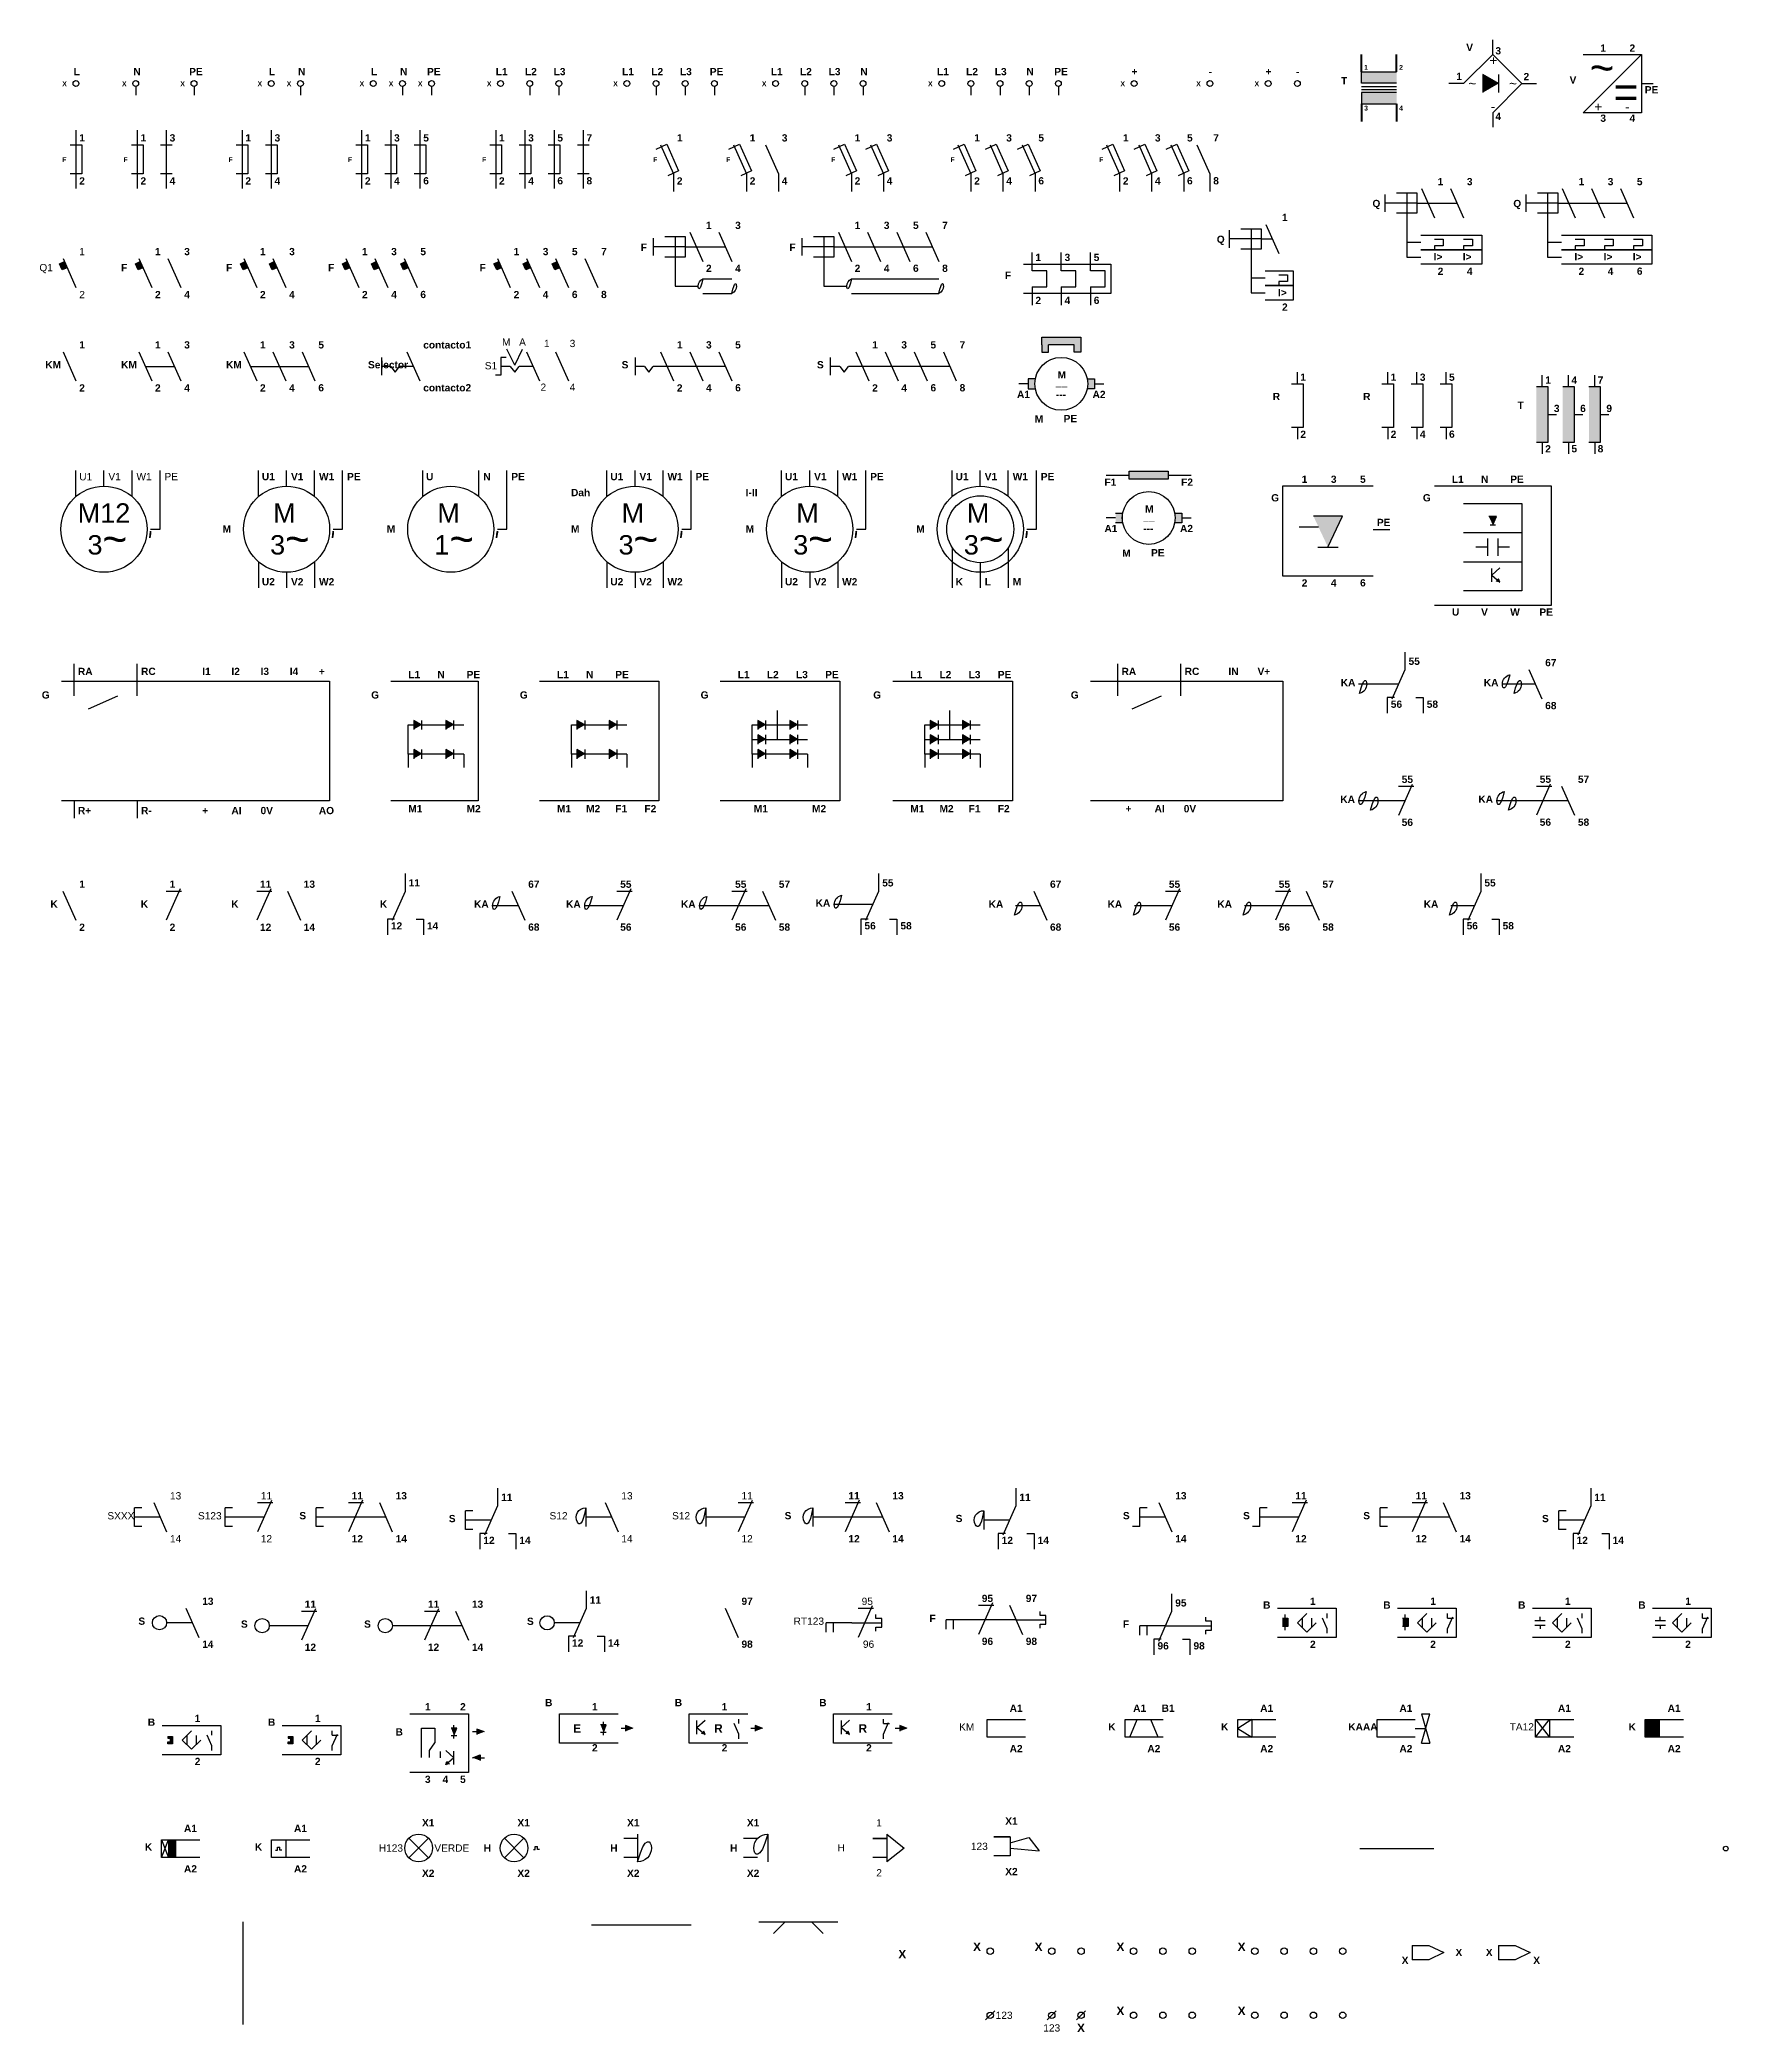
# Model space of a CAD drawing. Header units: millimetres. Extents: x 4225673219140 to 4225673219936, y 4184063498985 to 4184063499549.
# Drawn here: x 4225673219458 to 4225673219936, y 4184063498985 to 4184063499549 of the extents above; entities that cross this region are included whole.
import ezdxf
from ezdxf.enums import TextEntityAlignment as Align

# ---------------------------------------------------------------- set-up
doc = ezdxf.new("R2010")
doc.units = ezdxf.units.MM
doc.linetypes.add('ACAD_ISO02W100', pattern=[15, 12, -3])
for name, color, linetype in [('arrancadores', 230, 'Continuous'), ('DISCONTINUA', 7, 'ACAD_ISO02W100'), ('PFV', 7, 'Continuous'), ('REGEN_LINE', 4, 'Continuous')]:
    doc.layers.add(name, color=color, linetype=linetype)
doc.styles.add('TRINIDAD', font='arial.ttf')

msp = doc.modelspace()

# ---------------------------------------------------------------- texts
at = {"style": 'TRINIDAD'}
for s, insert, char_height, width, attachment_point in [('{\\fArial|b1|i0|c0|p34;V}', (4225673219861.843, 4184063499547.825), 2.05425, 1666.65416, 1), ('+', (4225673219868.401, 4184063499544.475), 2.739, 1666.65416, 1), ('{\\fArial|b1|i0|c0|p34;L}', (4225673219467.719, 4184063499540.985), 2.05425, 1666.65416, 1), ('{\\fArial|b1|i0|c0|p34;N}', (4225673219484.632, 4184063499540.985), 2.05425, 1666.65416, 1), ('{\\fArial|b1|i0|c0|p34;PE}', (4225673219500.422, 4184063499540.985), 2.05425, 1666.65416, 1), ('{\\fArial|b1|i0|c0|p34;L}', (4225673219522.994, 4184063499540.985), 2.05425, 1666.65416, 1), ('{\\fArial|b1|i0|c0|p34;N}', (4225673219531.244, 4184063499540.985), 2.05425, 1666.65416, 1), ('{\\fArial|b1|i0|c0|p34;L}', (4225673219551.869, 4184063499540.985), 2.05425, 1666.65416, 1), ('{\\fArial|b1|i0|c0|p34;N}', (4225673219560.119, 4184063499540.985), 2.05425, 1666.65416, 1), ('{\\fArial|b1|i0|c0|p34;PE}', (4225673219567.74, 4184063499540.985), 2.05425, 1666.65416, 1), ('{\\fArial|b1|i0|c0|p34;L1}', (4225673219587.202, 4184063499540.985), 2.05425, 1666.65416, 1), ('{\\fArial|b1|i0|c0|p34;L2}', (4225673219595.452, 4184063499540.985), 2.05425, 1666.65416, 1), ('{\\fArial|b1|i0|c0|p34;L3}', (4225673219603.567, 4184063499540.985), 2.05425, 1666.65416, 1), ('{\\fArial|b1|i0|c0|p34;L1}', (4225673219622.955, 4184063499540.985), 2.05425, 1666.65416, 1), ('{\\fArial|b1|i0|c0|p34;L2}', (4225673219631.205, 4184063499540.985), 2.05425, 1666.65416, 1), ('{\\fArial|b1|i0|c0|p34;L3}', (4225673219639.321, 4184063499540.985), 2.05425, 1666.65416, 1), ('{\\fArial|b1|i0|c0|p34;PE}', (4225673219647.765, 4184063499540.985), 2.05425, 1666.65416, 1), ('{\\fArial|b1|i0|c0|p34;L1}', (4225673219665.03, 4184063499540.985), 2.05425, 1666.65416, 1), ('{\\fArial|b1|i0|c0|p34;L2}', (4225673219673.28, 4184063499540.985), 2.05425, 1666.65416, 1), ('{\\fArial|b1|i0|c0|p34;L3}', (4225673219681.396, 4184063499540.985), 2.05425, 1666.65416, 1), ('{\\fArial|b1|i0|c0|p34;N}', (4225673219690.354, 4184063499540.985), 2.05425, 1666.65416, 1), ('{\\fArial|b1|i0|c0|p34;L1}', (4225673219712.055, 4184063499540.985), 2.05425, 1666.65416, 1), ('{\\fArial|b1|i0|c0|p34;L2}', (4225673219720.305, 4184063499540.985), 2.05425, 1666.65416, 1), ('{\\fArial|b1|i0|c0|p34;L3}', (4225673219728.42, 4184063499540.985), 2.05425, 1666.65416, 1), ('{\\fArial|b1|i0|c0|p34;N}', (4225673219737.379, 4184063499540.985), 2.05425, 1666.65416, 1), ('{\\fArial|b1|i0|c0|p34;PE}', (4225673219745.25, 4184063499540.985), 2.05425, 1666.65416, 1), ('{\\fArial|b1|i0|c0|p34;+}', (4225673219767.117, 4184063499540.985), 2.05425, 1666.65416, 1), ('{\\fArial|b1|i0|c0|p34;-}', (4225673219788.918, 4184063499540.985), 2.05425, 1666.65416, 1), ('{\\fArial|b1|i0|c0|p34;+}', (4225673219805.066, 4184063499540.985), 2.05425, 1666.65416, 1), ('{\\fArial|b1|i0|c0|p34;-}', (4225673219813.668, 4184063499540.985), 2.05425, 1666.65416, 1), ('{\\fArial|b1|i0|c0|p34;T}', (4225673219826.409, 4184063499538.405), 2.05425, 1666.65416, 1), ('{\\fArial|b1|i0|c0|p34;1}', (4225673219832.955, 4184063499541.847), 1.3695, 490.69194, 1), ('{\\fArial|b1|i0|c0|p34;2}', (4225673219842.855, 4184063499541.847), 1.3695, 490.69194, 1), ('{\\fArial|b1|i0|c0|p34;1}', (4225673219859.038, 4184063499539.632), 2.05425, 1666.65416, 1), ('{\\fArial|b1|i0|c0|p34;V}', (4225673219891.088, 4184063499538.623), 2.05425, 1666.65416, 1), ('{\\fEras Light ITC|b0|i0|c0|p34;~}', (4225673219903.724, 4184063499545.569), 8.90174, 1666.65416, 3), ('{\\fArial|b1|i0|c0|p34;X}', (4225673219464.51, 4184063499537.188), 1.3695, 490.69194, 1), ('{\\fArial|b1|i0|c0|p34;X}', (4225673219481.423, 4184063499537.188), 1.3695, 490.69194, 1), ('{\\fArial|b1|i0|c0|p34;X}', (4225673219497.923, 4184063499537.188), 1.3695, 490.69194, 1), ('{\\fArial|b1|i0|c0|p34;X}', (4225673219519.786, 4184063499537.188), 1.3695, 490.69194, 1), ('{\\fArial|b1|i0|c0|p34;X}', (4225673219528.036, 4184063499537.188), 1.3695, 490.69194, 1), ('{\\fArial|b1|i0|c0|p34;X}', (4225673219548.661, 4184063499537.188), 1.3695, 490.69194, 1), ('{\\fArial|b1|i0|c0|p34;X}', (4225673219556.911, 4184063499537.188), 1.3695, 490.69194, 1), ('{\\fArial|b1|i0|c0|p34;X}', (4225673219565.161, 4184063499537.188), 1.3695, 490.69194, 1), ('{\\fArial|b1|i0|c0|p34;X}', (4225673219584.682, 4184063499537.188), 1.3695, 490.69194, 1), ('{\\fArial|b1|i0|c0|p34;X}', (4225673219620.436, 4184063499537.188), 1.3695, 490.69194, 1), ('{\\fArial|b1|i0|c0|p34;X}', (4225673219662.51, 4184063499537.188), 1.3695, 490.69194, 1), ('{\\fArial|b1|i0|c0|p34;X}', (4225673219709.535, 4184063499537.188), 1.3695, 490.69194, 1), ('{\\fArial|b1|i0|c0|p34;X}', (4225673219763.985, 4184063499537.188), 1.3695, 490.69194, 1), ('{\\fArial|b1|i0|c0|p34;X}', (4225673219785.435, 4184063499537.188), 1.3695, 490.69194, 1), ('{\\fArial|b1|i0|c0|p34;X}', (4225673219801.935, 4184063499537.188), 1.3695, 490.69194, 1), ('~', (4225673219862.443, 4184063499537.968), 2.739, 1666.65416, 1), ('~', (4225673219876.213, 4184063499537.968), 2.739, 1666.65416, 3), ('{\\fEras Light ITC|b0|i0|c0|p34;=}', (4225673219910.537, 4184063499538.615), 8.90174, 1666.65416, 3), ('{\\fArial|b1|i0|c0|p34;PE}', (4225673219912.368, 4184063499535.849), 2.05425, 1666.65416, 1), ('{\\fArial|b1|i0|c0|p34;3}', (4225673219832.955, 4184063499530.307), 1.3695, 490.69194, 1), ('{\\fArial|b1|i0|c0|p34;4}', (4225673219842.855, 4184063499530.307), 1.3695, 490.69194, 1), ('-', (4225673219868.795, 4184063499528.746), 2.739, 1666.65416, 7), ('+', (4225673219898.082, 4184063499531.36), 2.739, 1666.65416, 1), ('-', (4225673219906.751, 4184063499531.36), 2.739, 1666.65416, 1), ('{\\fArial|b1|i0|c0|p34;1}', (4225673219469.314, 4184063499522.234), 2.05425, 1666.65416, 1), ('{\\fArial|b1|i0|c0|p34;1}', (4225673219486.64, 4184063499522.234), 2.05425, 1666.65416, 1), ('{\\fArial|b1|i0|c0|p34;3}', (4225673219494.89, 4184063499522.234), 2.05425, 1666.65416, 1), ('{\\fArial|b1|i0|c0|p34;1}', (4225673219516.34, 4184063499522.234), 2.05425, 1666.65416, 1), ('{\\fArial|b1|i0|c0|p34;3}', (4225673219524.59, 4184063499522.234), 2.05425, 1666.65416, 1), ('{\\fArial|b1|i0|c0|p34;1}', (4225673219550.165, 4184063499522.234), 2.05425, 1666.65416, 1), ('{\\fArial|b1|i0|c0|p34;3}', (4225673219558.415, 4184063499522.234), 2.05425, 1666.65416, 1), ('{\\fArial|b1|i0|c0|p34;5}', (4225673219566.665, 4184063499522.234), 2.05425, 1666.65416, 1), ('{\\fArial|b1|i0|c0|p34;1}', (4225673219588.115, 4184063499522.234), 2.05425, 1666.65416, 1), ('{\\fArial|b1|i0|c0|p34;3}', (4225673219596.365, 4184063499522.234), 2.05425, 1666.65416, 1), ('{\\fArial|b1|i0|c0|p34;5}', (4225673219604.615, 4184063499522.234), 2.05425, 1666.65416, 1), ('{\\fArial|b1|i0|c0|p34;7}', (4225673219612.865, 4184063499522.234), 2.05425, 1666.65416, 1), ('{\\fArial|b1|i0|c0|p34;1}', (4225673219638.439, 4184063499522.234), 2.05425, 1666.65416, 1), ('{\\fArial|b1|i0|c0|p34;1}', (4225673219659.064, 4184063499522.234), 2.05425, 1666.65416, 1), ('{\\fArial|b1|i0|c0|p34;3}', (4225673219668.14, 4184063499522.234), 2.05425, 1666.65416, 1), ('{\\fArial|b1|i0|c0|p34;1}', (4225673219688.765, 4184063499522.234), 2.05425, 1666.65416, 1), ('{\\fArial|b1|i0|c0|p34;3}', (4225673219697.839, 4184063499522.234), 2.05425, 1666.65416, 1), ('{\\fArial|b1|i0|c0|p34;1}', (4225673219722.589, 4184063499522.234), 2.05425, 1666.65416, 1), ('{\\fArial|b1|i0|c0|p34;3}', (4225673219731.665, 4184063499522.234), 2.05425, 1666.65416, 1), ('{\\fArial|b1|i0|c0|p34;5}', (4225673219740.739, 4184063499522.234), 2.05425, 1666.65416, 1), ('{\\fArial|b1|i0|c0|p34;1}', (4225673219764.665, 4184063499522.234), 2.05425, 1666.65416, 1), ('{\\fArial|b1|i0|c0|p34;3}', (4225673219773.739, 4184063499522.234), 2.05425, 1666.65416, 1), ('{\\fArial|b1|i0|c0|p34;5}', (4225673219782.814, 4184063499522.234), 2.05425, 1666.65416, 1), ('{\\fArial|b1|i0|c0|p34;7}', (4225673219790.239, 4184063499522.234), 2.05425, 1666.65416, 1), ('{\\fArial|b1|i0|c0|p34;F}', (4225673219464.51, 4184063499515.738), 1.3695, 490.69194, 1), ('{\\fArial|b1|i0|c0|p34;F}', (4225673219481.835, 4184063499515.738), 1.3695, 490.69194, 1), ('{\\fArial|b1|i0|c0|p34;F}', (4225673219511.536, 4184063499515.738), 1.3695, 490.69194, 1), ('{\\fArial|b1|i0|c0|p34;F}', (4225673219545.36, 4184063499515.738), 1.3695, 490.69194, 1), ('{\\fArial|b1|i0|c0|p34;F}', (4225673219583.311, 4184063499515.738), 1.3695, 490.69194, 1), ('{\\fArial|b1|i0|c0|p34;F}', (4225673219631.76, 4184063499515.738), 1.3695, 490.69194, 1), ('{\\fArial|b1|i0|c0|p34;F}', (4225673219652.385, 4184063499515.738), 1.3695, 490.69194, 1), ('{\\fArial|b1|i0|c0|p34;F}', (4225673219682.085, 4184063499515.738), 1.3695, 490.69194, 1), ('{\\fArial|b1|i0|c0|p34;F}', (4225673219715.911, 4184063499515.738), 1.3695, 490.69194, 1), ('{\\fArial|b1|i0|c0|p34;F}', (4225673219757.985, 4184063499515.738), 1.3695, 490.69194, 1), ('{\\fArial|b1|i0|c0|p34;2}', (4225673219469.314, 4184063499508.003), 2.05425, 1666.65416, 7), ('{\\fArial|b1|i0|c0|p34;2}', (4225673219486.64, 4184063499508.003), 2.05425, 1666.65416, 7), ('{\\fArial|b1|i0|c0|p34;4}', (4225673219494.89, 4184063499508.003), 2.05425, 1666.65416, 7), ('{\\fArial|b1|i0|c0|p34;2}', (4225673219516.34, 4184063499508.003), 2.05425, 1666.65416, 7), ('{\\fArial|b1|i0|c0|p34;4}', (4225673219524.59, 4184063499508.003), 2.05425, 1666.65416, 7), ('{\\fArial|b1|i0|c0|p34;2}', (4225673219550.165, 4184063499508.003), 2.05425, 1666.65416, 7), ('{\\fArial|b1|i0|c0|p34;4}', (4225673219558.415, 4184063499508.003), 2.05425, 1666.65416, 7), ('{\\fArial|b1|i0|c0|p34;6}', (4225673219566.665, 4184063499508.003), 2.05425, 1666.65416, 7), ('{\\fArial|b1|i0|c0|p34;2}', (4225673219588.115, 4184063499508.003), 2.05425, 1666.65416, 7), ('{\\fArial|b1|i0|c0|p34;4}', (4225673219596.365, 4184063499508.003), 2.05425, 1666.65416, 7), ('{\\fArial|b1|i0|c0|p34;6}', (4225673219604.615, 4184063499508.003), 2.05425, 1666.65416, 7), ('{\\fArial|b1|i0|c0|p34;8}', (4225673219612.865, 4184063499508.003), 2.05425, 1666.65416, 7), ('{\\fArial|b1|i0|c0|p34;2}', (4225673219638.439, 4184063499508.003), 2.05425, 1666.65416, 7), ('{\\fArial|b1|i0|c0|p34;2}', (4225673219659.064, 4184063499508.003), 2.05425, 1666.65416, 7), ('{\\fArial|b1|i0|c0|p34;4}', (4225673219668.14, 4184063499508.003), 2.05425, 1666.65416, 7), ('{\\fArial|b1|i0|c0|p34;2}', (4225673219688.765, 4184063499508.003), 2.05425, 1666.65416, 7), ('{\\fArial|b1|i0|c0|p34;4}', (4225673219697.839, 4184063499508.003), 2.05425, 1666.65416, 7), ('{\\fArial|b1|i0|c0|p34;2}', (4225673219722.589, 4184063499508.003), 2.05425, 1666.65416, 7), ('{\\fArial|b1|i0|c0|p34;4}', (4225673219731.665, 4184063499508.003), 2.05425, 1666.65416, 7), ('{\\fArial|b1|i0|c0|p34;6}', (4225673219740.739, 4184063499508.003), 2.05425, 1666.65416, 7), ('{\\fArial|b1|i0|c0|p34;2}', (4225673219764.665, 4184063499508.003), 2.05425, 1666.65416, 7), ('{\\fArial|b1|i0|c0|p34;4}', (4225673219773.739, 4184063499508.003), 2.05425, 1666.65416, 7), ('{\\fArial|b1|i0|c0|p34;6}', (4225673219782.814, 4184063499508.003), 2.05425, 1666.65416, 7), ('{\\fArial|b1|i0|c0|p34;8}', (4225673219790.239, 4184063499508.003), 2.05425, 1666.65416, 7), ('{\\fArial|b1|i0|c0|p34;1}', (4225673219853.765, 4184063499509.859), 2.05425, 1666.65416, 1), ('{\\fArial|b1|i0|c0|p34;3}', (4225673219862.015, 4184063499509.859), 2.05425, 1666.65416, 1), ('{\\fArial|b1|i0|c0|p34;1}', (4225673219893.627, 4184063499509.859), 2.05425, 1666.65416, 1), ('{\\fArial|b1|i0|c0|p34;3}', (4225673219901.877, 4184063499509.859), 2.05425, 1666.65416, 1), ('{\\fArial|b1|i0|c0|p34;5}', (4225673219910.127, 4184063499509.859), 2.05425, 1666.65416, 1), ('{\\fArial|b1|i0|c0|p34;Q}', (4225673219835.294, 4184063499503.666), 2.05425, 1666.65416, 1), ('{\\fArial|b1|i0|c0|p34;Q}', (4225673219875.157, 4184063499503.666), 2.05425, 1666.65416, 1), ('{\\fArial|b1|i0|c0|p34;1}', (4225673219809.714, 4184063499499.723), 2.05425, 1666.65416, 1), ('{\\fArial|b1|i0|c0|p34;1}', (4225673219646.689, 4184063499497.484), 2.05425, 1666.65416, 1), ('{\\fArial|b1|i0|c0|p34;3}', (4225673219654.939, 4184063499497.484), 2.05425, 1666.65416, 1), ('{\\fArial|b1|i0|c0|p34;1}', (4225673219688.765, 4184063499497.484), 2.05425, 1666.65416, 1), ('{\\fArial|b1|i0|c0|p34;3}', (4225673219697.015, 4184063499497.484), 2.05425, 1666.65416, 1), ('{\\fArial|b1|i0|c0|p34;5}', (4225673219705.265, 4184063499497.484), 2.05425, 1666.65416, 1), ('{\\fArial|b1|i0|c0|p34;7}', (4225673219713.515, 4184063499497.484), 2.05425, 1666.65416, 1), ('{\\fArial|b1|i0|c0|p34;Q}', (4225673219791.244, 4184063499493.53), 2.05425, 1666.65416, 1), ('{\\fArial|b1|i0|c0|p34;1}', (4225673219490.765, 4184063499490.059), 2.05425, 1666.65416, 1), ('{\\fArial|b1|i0|c0|p34;3}', (4225673219499.015, 4184063499490.059), 2.05425, 1666.65416, 1), ('{\\fArial|b1|i0|c0|p34;1}', (4225673219520.465, 4184063499490.059), 2.05425, 1666.65416, 1), ('{\\fArial|b1|i0|c0|p34;3}', (4225673219528.715, 4184063499490.059), 2.05425, 1666.65416, 1), ('{\\fArial|b1|i0|c0|p34;1}', (4225673219549.34, 4184063499490.059), 2.05425, 1666.65416, 1), ('{\\fArial|b1|i0|c0|p34;3}', (4225673219557.59, 4184063499490.059), 2.05425, 1666.65416, 1), ('{\\fArial|b1|i0|c0|p34;5}', (4225673219565.84, 4184063499490.059), 2.05425, 1666.65416, 1), ('{\\fArial|b1|i0|c0|p34;1}', (4225673219592.24, 4184063499490.059), 2.05425, 1666.65416, 1), ('{\\fArial|b1|i0|c0|p34;3}', (4225673219600.49, 4184063499490.059), 2.05425, 1666.65416, 1), ('{\\fArial|b1|i0|c0|p34;5}', (4225673219608.74, 4184063499490.059), 2.05425, 1666.65416, 1), ('{\\fArial|b1|i0|c0|p34;7}', (4225673219616.99, 4184063499490.059), 2.05425, 1666.65416, 1), ('{\\fArial|b1|i0|c0|p34;F}', (4225673219628.219, 4184063499491.291), 2.05425, 1666.65416, 1), ('{\\fArial|b1|i0|c0|p34;F}', (4225673219670.294, 4184063499491.291), 2.05425, 1666.65416, 1), ('{\\fArial|b1|i0|c0|p34;1}', (4225673219739.915, 4184063499488.409), 2.05425, 1666.65416, 1), ('{\\fArial|b1|i0|c0|p34;3}', (4225673219748.165, 4184063499488.409), 2.05425, 1666.65416, 1), ('{\\fArial|b1|i0|c0|p34;5}', (4225673219756.415, 4184063499488.409), 2.05425, 1666.65416, 1), ('{\\fArial|b1|i0|c0|p34;F}', (4225673219481.153, 4184063499485.521), 2.05425, 1666.65416, 1), ('{\\fArial|b1|i0|c0|p34;F}', (4225673219510.853, 4184063499485.521), 2.05425, 1666.65416, 1), ('{\\fArial|b1|i0|c0|p34;F}', (4225673219539.728, 4184063499485.521), 2.05425, 1666.65416, 1), ('{\\fArial|b1|i0|c0|p34;F}', (4225673219582.627, 4184063499485.521), 2.05425, 1666.65416, 1), ('{\\fArial|b1|i0|c0|p34;2}', (4225673219646.689, 4184063499483.253), 2.05425, 1666.65416, 7), ('{\\fArial|b1|i0|c0|p34;4}', (4225673219654.939, 4184063499483.253), 2.05425, 1666.65416, 7), ('{\\fArial|b1|i0|c0|p34;2}', (4225673219688.765, 4184063499483.253), 2.05425, 1666.65416, 7), ('{\\fArial|b1|i0|c0|p34;4}', (4225673219697.015, 4184063499483.253), 2.05425, 1666.65416, 7), ('{\\fArial|b1|i0|c0|p34;6}', (4225673219705.265, 4184063499483.253), 2.05425, 1666.65416, 7), ('{\\fArial|b1|i0|c0|p34;8}', (4225673219713.515, 4184063499483.253), 2.05425, 1666.65416, 7), ('{\\fArial|b1|i0|c0|p34;F}', (4225673219731.256, 4184063499483.348), 2.05425, 1666.65416, 1), ('{\\fArial|b1|i0|c0|p34;2}', (4225673219853.765, 4184063499482.428), 2.05425, 1666.65416, 7), ('{\\fArial|b1|i0|c0|p34;4}', (4225673219862.015, 4184063499482.428), 2.05425, 1666.65416, 7), ('{\\fArial|b1|i0|c0|p34;2}', (4225673219893.627, 4184063499482.428), 2.05425, 1666.65416, 7), ('{\\fArial|b1|i0|c0|p34;4}', (4225673219901.877, 4184063499482.428), 2.05425, 1666.65416, 7), ('{\\fArial|b1|i0|c0|p34;6}', (4225673219910.127, 4184063499482.428), 2.05425, 1666.65416, 7), ('{\\fArial|b1|i0|c0|p34;2}', (4225673219490.765, 4184063499475.828), 2.05425, 1666.65416, 7), ('{\\fArial|b1|i0|c0|p34;4}', (4225673219499.015, 4184063499475.828), 2.05425, 1666.65416, 7), ('{\\fArial|b1|i0|c0|p34;2}', (4225673219520.465, 4184063499475.828), 2.05425, 1666.65416, 7), ('{\\fArial|b1|i0|c0|p34;4}', (4225673219528.715, 4184063499475.828), 2.05425, 1666.65416, 7), ('{\\fArial|b1|i0|c0|p34;2}', (4225673219549.34, 4184063499475.828), 2.05425, 1666.65416, 7), ('{\\fArial|b1|i0|c0|p34;4}', (4225673219557.59, 4184063499475.828), 2.05425, 1666.65416, 7), ('{\\fArial|b1|i0|c0|p34;6}', (4225673219565.84, 4184063499475.828), 2.05425, 1666.65416, 7), ('{\\fArial|b1|i0|c0|p34;2}', (4225673219592.24, 4184063499475.828), 2.05425, 1666.65416, 7), ('{\\fArial|b1|i0|c0|p34;4}', (4225673219600.49, 4184063499475.828), 2.05425, 1666.65416, 7), ('{\\fArial|b1|i0|c0|p34;6}', (4225673219608.74, 4184063499475.828), 2.05425, 1666.65416, 7), ('{\\fArial|b1|i0|c0|p34;8}', (4225673219616.99, 4184063499475.828), 2.05425, 1666.65416, 7), ('{\\fArial|b1|i0|c0|p34;2}', (4225673219739.915, 4184063499474.178), 2.05425, 1666.65416, 7), ('{\\fArial|b1|i0|c0|p34;4}', (4225673219748.165, 4184063499474.178), 2.05425, 1666.65416, 7), ('{\\fArial|b1|i0|c0|p34;6}', (4225673219756.415, 4184063499474.178), 2.05425, 1666.65416, 7), ('{\\fArial|b1|i0|c0|p34;2}', (4225673219809.714, 4184063499472.292), 2.05425, 1666.65416, 7), ('{\\fArial|b1|i0|c0|p34;1}', (4225673219469.314, 4184063499463.659), 2.05425, 1666.65416, 1), ('{\\fArial|b1|i0|c0|p34;1}', (4225673219490.765, 4184063499463.659), 2.05425, 1666.65416, 1), ('{\\fArial|b1|i0|c0|p34;3}', (4225673219499.015, 4184063499463.659), 2.05425, 1666.65416, 1), ('{\\fArial|b1|i0|c0|p34;1}', (4225673219520.465, 4184063499463.659), 2.05425, 1666.65416, 1), ('{\\fArial|b1|i0|c0|p34;3}', (4225673219528.715, 4184063499463.659), 2.05425, 1666.65416, 1), ('{\\fArial|b1|i0|c0|p34;5}', (4225673219536.965, 4184063499463.659), 2.05425, 1666.65416, 1), ('{\\fArial|b1|i0|c0|p34;contacto1}', (4225673219566.665, 4184063499463.659), 2.05425, 1666.65416, 1), ('{\\fArial|b1|i0|c0|p34;1}', (4225673219638.439, 4184063499463.659), 2.05425, 1666.65416, 1), ('{\\fArial|b1|i0|c0|p34;3}', (4225673219646.689, 4184063499463.659), 2.05425, 1666.65416, 1), ('{\\fArial|b1|i0|c0|p34;5}', (4225673219654.939, 4184063499463.659), 2.05425, 1666.65416, 1), ('{\\fArial|b1|i0|c0|p34;1}', (4225673219693.714, 4184063499463.659), 2.05425, 1666.65416, 1), ('{\\fArial|b1|i0|c0|p34;3}', (4225673219701.964, 4184063499463.659), 2.05425, 1666.65416, 1), ('{\\fArial|b1|i0|c0|p34;5}', (4225673219710.214, 4184063499463.659), 2.05425, 1666.65416, 1), ('{\\fArial|b1|i0|c0|p34;7}', (4225673219718.464, 4184063499463.659), 2.05425, 1666.65416, 1), ('{\\fArial|b1|i0|c0|p34;KM}', (4225673219459.703, 4184063499458.031), 2.05425, 1666.65416, 1), ('{\\fArial|b1|i0|c0|p34;KM}', (4225673219481.153, 4184063499458.031), 2.05425, 1666.65416, 1), ('{\\fArial|b1|i0|c0|p34;KM}', (4225673219510.853, 4184063499458.031), 2.05425, 1666.65416, 1), ('{\\fArial|b1|i0|c0|p34;Selector}', (4225673219551.035, 4184063499458.031), 2.05425, 1666.65416, 1), ('{\\fArial|b1|i0|c0|p34;S}', (4225673219622.81, 4184063499458.031), 2.05425, 1666.65416, 1), ('{\\fArial|b1|i0|c0|p34;S}', (4225673219678.084, 4184063499458.031), 2.05425, 1666.65416, 1), ('{\\fArial|b1|i0|c0|p34;M}', (4225673219746.193, 4184063499455.167), 2.05425, 1666.65416, 1), ('{\\fArial|b1|i0|c0|p34;1}', (4225673219814.887, 4184063499454.504), 2.05425, 1666.65416, 1), ('{\\fArial|b1|i0|c0|p34;1}', (4225673219840.462, 4184063499454.504), 2.05425, 1666.65416, 1), ('{\\fArial|b1|i0|c0|p34;3}', (4225673219848.712, 4184063499454.504), 2.05425, 1666.65416, 1), ('{\\fArial|b1|i0|c0|p34;5}', (4225673219856.962, 4184063499454.504), 2.05425, 1666.65416, 1), ('{\\fArial|b1|i0|c0|p34;1}', (4225673219884.187, 4184063499453.679), 2.05425, 1666.65416, 1), ('{\\fArial|b1|i0|c0|p34;4}', (4225673219891.612, 4184063499453.679), 2.05425, 1666.65416, 1), ('{\\fArial|b1|i0|c0|p34;7}', (4225673219899.037, 4184063499453.679), 2.05425, 1666.65416, 1), ('{\\fArial|b1|i0|c0|p34;2}', (4225673219469.314, 4184063499449.428), 2.05425, 1666.65416, 7), ('{\\fArial|b1|i0|c0|p34;2}', (4225673219490.765, 4184063499449.428), 2.05425, 1666.65416, 7), ('{\\fArial|b1|i0|c0|p34;4}', (4225673219499.015, 4184063499449.428), 2.05425, 1666.65416, 7), ('{\\fArial|b1|i0|c0|p34;2}', (4225673219520.465, 4184063499449.428), 2.05425, 1666.65416, 7), ('{\\fArial|b1|i0|c0|p34;4}', (4225673219528.715, 4184063499449.428), 2.05425, 1666.65416, 7), ('{\\fArial|b1|i0|c0|p34;6}', (4225673219536.965, 4184063499449.428), 2.05425, 1666.65416, 7), ('{\\fArial|b1|i0|c0|p34;contacto2}', (4225673219566.665, 4184063499449.428), 2.05425, 1666.65416, 7), ('{\\fArial|b1|i0|c0|p34;2}', (4225673219638.439, 4184063499449.428), 2.05425, 1666.65416, 7), ('{\\fArial|b1|i0|c0|p34;4}', (4225673219646.689, 4184063499449.428), 2.05425, 1666.65416, 7), ('{\\fArial|b1|i0|c0|p34;6}', (4225673219654.939, 4184063499449.428), 2.05425, 1666.65416, 7), ('{\\fArial|b1|i0|c0|p34;2}', (4225673219693.714, 4184063499449.428), 2.05425, 1666.65416, 7), ('{\\fArial|b1|i0|c0|p34;4}', (4225673219701.964, 4184063499449.428), 2.05425, 1666.65416, 7), ('{\\fArial|b1|i0|c0|p34;6}', (4225673219710.214, 4184063499449.428), 2.05425, 1666.65416, 7), ('{\\fArial|b1|i0|c0|p34;8}', (4225673219718.464, 4184063499449.428), 2.05425, 1666.65416, 7), ('{\\fArial|b1|i0|c0|p34;A1}', (4225673219734.704, 4184063499447.584), 2.05425, 1666.65416, 7), ('{\\fArial|b1|i0|c0|p34;__\\P---}', (4225673219745.687, 4184063499453.071), 2.05425, 1666.65416, 1), ('{\\fArial|b1|i0|c0|p34;A2}', (4225673219759.752, 4184063499447.584), 2.05425, 1666.65416, 9), ('{\\fArial|b1|i0|c0|p34;R}', (4225673219807.082, 4184063499449.045), 2.05425, 1666.65416, 1), ('{\\fArial|b1|i0|c0|p34;R}', (4225673219832.657, 4184063499449.045), 2.05425, 1666.65416, 1), ('{\\fArial|b1|i0|c0|p34;M}', (4225673219739.721, 4184063499442.657), 2.05425, 1666.65416, 1), ('{\\fArial|b1|i0|c0|p34;PE}', (4225673219747.888, 4184063499440.731), 2.05425, 1666.65416, 7), ('{\\fArial|b1|i0|c0|p34;T}', (4225673219876.382, 4184063499446.575), 2.05425, 1666.65416, 1), ('{\\fArial|b1|i0|c0|p34;3}', (4225673219886.646, 4184063499445.67), 2.05425, 1666.65416, 1), ('{\\fArial|b1|i0|c0|p34;6}', (4225673219894.07, 4184063499445.67), 2.05425, 1666.65416, 1), ('{\\fArial|b1|i0|c0|p34;9}', (4225673219901.496, 4184063499445.67), 2.05425, 1666.65416, 1), ('{\\fArial|b1|i0|c0|p34;2}', (4225673219814.887, 4184063499436.308), 2.05425, 1666.65416, 7), ('{\\fArial|b1|i0|c0|p34;2}', (4225673219840.462, 4184063499436.308), 2.05425, 1666.65416, 7), ('{\\fArial|b1|i0|c0|p34;4}', (4225673219848.712, 4184063499436.308), 2.05425, 1666.65416, 7), ('{\\fArial|b1|i0|c0|p34;6}', (4225673219856.962, 4184063499436.308), 2.05425, 1666.65416, 7), ('{\\fArial|b1|i0|c0|p34;2}', (4225673219884.187, 4184063499432.183), 2.05425, 1666.65416, 7), ('{\\fArial|b1|i0|c0|p34;5}', (4225673219891.612, 4184063499432.183), 2.05425, 1666.65416, 7), ('{\\fArial|b1|i0|c0|p34;8}', (4225673219899.037, 4184063499432.183), 2.05425, 1666.65416, 7), ('{\\fArial|b1|i0|c0|p34;U1}', (4225673219520.993, 4184063499426.374), 2.05425, 1666.65416, 1), ('{\\fArial|b1|i0|c0|p34;V1}', (4225673219529.243, 4184063499426.374), 2.05425, 1666.65416, 1), ('{\\fArial|b1|i0|c0|p34;W1}', (4225673219537.175, 4184063499426.374), 2.05425, 1666.65416, 1), ('{\\fArial|b1|i0|c0|p34;PE}', (4225673219545.108, 4184063499426.374), 2.05425, 1666.65416, 1), ('{\\fArial|b1|i0|c0|p34;U}', (4225673219567.463, 4184063499426.374), 2.05425, 1666.65416, 1), ('{\\fArial|b1|i0|c0|p34;N}', (4225673219583.646, 4184063499426.374), 2.05425, 1666.65416, 1), ('{\\fArial|b1|i0|c0|p34;PE}', (4225673219591.579, 4184063499426.374), 2.05425, 1666.65416, 1), ('{\\fArial|b1|i0|c0|p34;U1}', (4225673219619.602, 4184063499426.374), 2.05425, 1666.65416, 1), ('{\\fArial|b1|i0|c0|p34;V1}', (4225673219627.852, 4184063499426.374), 2.05425, 1666.65416, 1), ('{\\fArial|b1|i0|c0|p34;W1}', (4225673219635.785, 4184063499426.374), 2.05425, 1666.65416, 1), ('{\\fArial|b1|i0|c0|p34;PE}', (4225673219643.717, 4184063499426.374), 2.05425, 1666.65416, 1), ('{\\fArial|b1|i0|c0|p34;U1}', (4225673219669.032, 4184063499426.374), 2.05425, 1666.65416, 1), ('{\\fArial|b1|i0|c0|p34;V1}', (4225673219677.282, 4184063499426.374), 2.05425, 1666.65416, 1), ('{\\fArial|b1|i0|c0|p34;W1}', (4225673219685.215, 4184063499426.374), 2.05425, 1666.65416, 1), ('{\\fArial|b1|i0|c0|p34;PE}', (4225673219693.147, 4184063499426.374), 2.05425, 1666.65416, 1), ('{\\fArial|b1|i0|c0|p34;U1}', (4225673219717.314, 4184063499426.374), 2.05425, 1666.65416, 1), ('{\\fArial|b1|i0|c0|p34;V1}', (4225673219725.564, 4184063499426.374), 2.05425, 1666.65416, 1), ('{\\fArial|b1|i0|c0|p34;W1}', (4225673219733.497, 4184063499426.374), 2.05425, 1666.65416, 1), ('{\\fArial|b1|i0|c0|p34;PE}', (4225673219741.43, 4184063499426.374), 2.05425, 1666.65416, 1), ('{\\fArial|b1|i0|c0|p34;F1}', (4225673219759.454, 4184063499422.753), 2.05425, 1666.65416, 7), ('{\\fArial|b1|i0|c0|p34;F2}', (4225673219784.502, 4184063499422.753), 2.05425, 1666.65416, 9), ('{\\fArial|b1|i0|c0|p34;1}', (4225673219815.286, 4184063499425.629), 2.05425, 1666.65416, 1), ('{\\fArial|b1|i0|c0|p34;3}', (4225673219823.536, 4184063499425.629), 2.05425, 1666.65416, 1), ('{\\fArial|b1|i0|c0|p34;5}', (4225673219831.786, 4184063499425.629), 2.05425, 1666.65416, 1), ('{\\fArial|b1|i0|c0|p34;L1}', (4225673219857.787, 4184063499425.629), 2.05425, 1666.65416, 1), ('{\\fArial|b1|i0|c0|p34;N}', (4225673219866.037, 4184063499425.629), 2.05425, 1666.65416, 1), ('{\\fArial|b1|i0|c0|p34;PE}', (4225673219874.287, 4184063499425.629), 2.05425, 1666.65416, 1), ('{\\fArial|b1|i0|c0|p34;\\C1;I-II}', (4225673219657.918, 4184063499421.858), 2.05425, 1666.65416, 1), ('{\\fArial|b1|i0|c0|p34;G}', (4225673219806.64, 4184063499420.383), 2.05425, 1666.65416, 1), ('{\\fArial|b1|i0|c0|p34;G}', (4225673219849.567, 4184063499420.383), 2.05425, 1666.65416, 1), ('{\\H0.6154x;M}', (4225673219530.547, 4184063499417.799), 8.90174, 1666.65416, 3), ('{\\H0.6154x;M}', (4225673219577.018, 4184063499417.799), 8.90174, 1666.65416, 3), ('{\\H0.6154x;M}', (4225673219629.157, 4184063499417.799), 8.90174, 1666.65416, 3), ('{\\H0.6154x;M}', (4225673219678.587, 4184063499417.799), 8.90174, 1666.65416, 3), ('{\\H0.6154x;M}', (4225673219726.869, 4184063499417.799), 8.90174, 1666.65416, 3), ('{\\fArial|b1|i0|c0|p34;M}', (4225673219770.943, 4184063499417.217), 2.05425, 1666.65416, 1), ('{\\fArial|b1|i0|c0|p34;M}', (4225673219509.878, 4184063499411.572), 2.05425, 1666.65416, 1), ('{\\H0.6154x;3\\fEras Light ITC|b0|i0|c0|p34;\\H1.625x;~}', (4225673219534.532, 4184063499412.206), 8.90174, 1666.65416, 3), ('{\\fArial|b1|i0|c0|p34;M}', (4225673219556.349, 4184063499411.572), 2.05425, 1666.65416, 1), ('{\\H0.6154x;1\\fEras Light ITC|b0|i0|c0|p34;\\H1.625x;~}', (4225673219581.002, 4184063499412.206), 8.90174, 1666.65416, 3), ('{\\fArial|b1|i0|c0|p34;M}', (4225673219608.488, 4184063499411.572), 2.05425, 1666.65416, 1), ('{\\H0.6154x;3\\fEras Light ITC|b0|i0|c0|p34;\\H1.625x;~}', (4225673219633.141, 4184063499412.206), 8.90174, 1666.65416, 3), ('{\\fArial|b1|i0|c0|p34;M}', (4225673219657.918, 4184063499411.572), 2.05425, 1666.65416, 1), ('{\\H0.6154x;3\\fEras Light ITC|b0|i0|c0|p34;\\H1.625x;~}', (4225673219682.571, 4184063499412.206), 8.90174, 1666.65416, 3), ('{\\fArial|b1|i0|c0|p34;M}', (4225673219706.2, 4184063499411.572), 2.05425, 1666.65416, 1), ('{\\H0.6154x;3\\fEras Light ITC|b0|i0|c0|p34;\\H1.625x;~}', (4225673219730.854, 4184063499412.206), 8.90174, 1666.65416, 3), ('{\\fArial|b1|i0|c0|p34;A1}', (4225673219759.454, 4184063499409.634), 2.05425, 1666.65416, 7), ('{\\fArial|b1|i0|c0|p34;__\\P---}', (4225673219770.437, 4184063499415.121), 2.05425, 1666.65416, 1), ('{\\fArial|b1|i0|c0|p34;A2}', (4225673219784.502, 4184063499409.634), 2.05425, 1666.65416, 9), ('{\\fArial|b1|i0|c0|p34;PE}', (4225673219836.545, 4184063499413.411), 2.05425, 1666.65416, 1), ('{\\fArial|b1|i0|c0|p34;M}', (4225673219764.471, 4184063499404.707), 2.05425, 1666.65416, 1), ('{\\fArial|b1|i0|c0|p34;PE}', (4225673219772.638, 4184063499402.781), 2.05425, 1666.65416, 7), ('{\\fArial|b1|i0|c0|p34;U2}', (4225673219520.993, 4184063499394.555), 2.05425, 1666.65416, 7), ('{\\fArial|b1|i0|c0|p34;V2}', (4225673219529.243, 4184063499394.555), 2.05425, 1666.65416, 7), ('{\\fArial|b1|i0|c0|p34;W2}', (4225673219537.175, 4184063499394.555), 2.05425, 1666.65416, 7), ('{\\fArial|b1|i0|c0|p34;U2}', (4225673219619.602, 4184063499394.555), 2.05425, 1666.65416, 7), ('{\\fArial|b1|i0|c0|p34;V2}', (4225673219627.852, 4184063499394.555), 2.05425, 1666.65416, 7), ('{\\fArial|b1|i0|c0|p34;W2}', (4225673219635.785, 4184063499394.555), 2.05425, 1666.65416, 7), ('{\\fArial|b1|i0|c0|p34;U2}', (4225673219669.032, 4184063499394.555), 2.05425, 1666.65416, 7), ('{\\fArial|b1|i0|c0|p34;V2}', (4225673219677.282, 4184063499394.555), 2.05425, 1666.65416, 7), ('{\\fArial|b1|i0|c0|p34;W2}', (4225673219685.215, 4184063499394.555), 2.05425, 1666.65416, 7), ('{\\fArial|b1|i0|c0|p34;K}', (4225673219717.314, 4184063499394.555), 2.05425, 1666.65416, 7), ('{\\fArial|b1|i0|c0|p34;L}', (4225673219725.564, 4184063499394.555), 2.05425, 1666.65416, 7), ('{\\fArial|b1|i0|c0|p34;M}', (4225673219733.497, 4184063499394.555), 2.05425, 1666.65416, 7), ('{\\fArial|b1|i0|c0|p34;2}', (4225673219815.286, 4184063499394.233), 2.05425, 1666.65416, 7), ('{\\fArial|b1|i0|c0|p34;4}', (4225673219823.536, 4184063499394.233), 2.05425, 1666.65416, 7), ('{\\fArial|b1|i0|c0|p34;6}', (4225673219831.786, 4184063499394.233), 2.05425, 1666.65416, 7), ('{\\fArial|b1|i0|c0|p34;U}', (4225673219857.787, 4184063499385.983), 2.05425, 1666.65416, 7), ('{\\fArial|b1|i0|c0|p34;V}', (4225673219866.037, 4184063499385.983), 2.05425, 1666.65416, 7), ('{\\fArial|b1|i0|c0|p34;W}', (4225673219874.287, 4184063499385.983), 2.05425, 1666.65416, 7), ('{\\fArial|b1|i0|c0|p34;PE}', (4225673219882.537, 4184063499385.983), 2.05425, 1666.65416, 7), ('{\\fArial|b1|i0|c0|p34;55}', (4225673219845.515, 4184063499374.118), 2.05425, 1666.65416, 1), ('{\\fArial|b1|i0|c0|p34;RA}', (4225673219468.936, 4184063499369.186), 2.05425, 1666.65416, 7), ('{\\fArial|b1|i0|c0|p34;RC}', (4225673219486.798, 4184063499369.186), 2.05425, 1666.65416, 7), ('{\\fArial|b1|i0|c0|p34;I1}', (4225673219504.123, 4184063499369.186), 2.05425, 1666.65416, 7), ('{\\fArial|b1|i0|c0|p34;I2}', (4225673219512.373, 4184063499369.186), 2.05425, 1666.65416, 7), ('{\\fArial|b1|i0|c0|p34;I3}', (4225673219520.623, 4184063499369.186), 2.05425, 1666.65416, 7), ('{\\fArial|b1|i0|c0|p34;I4}', (4225673219528.873, 4184063499369.186), 2.05425, 1666.65416, 7), ('{\\fArial|b1|i0|c0|p34;+}', (4225673219537.123, 4184063499369.186), 2.05425, 1666.65416, 7), ('{\\fArial|b1|i0|c0|p34;L1}', (4225673219562.438, 4184063499370.354), 2.05425, 1666.65416, 1), ('{\\fArial|b1|i0|c0|p34;N}', (4225673219570.688, 4184063499370.354), 2.05425, 1666.65416, 1), ('{\\fArial|b1|i0|c0|p34;PE}', (4225673219578.938, 4184063499370.354), 2.05425, 1666.65416, 1), ('{\\fArial|b1|i0|c0|p34;L1}', (4225673219604.512, 4184063499370.354), 2.05425, 1666.65416, 1), ('{\\fArial|b1|i0|c0|p34;N}', (4225673219612.762, 4184063499370.354), 2.05425, 1666.65416, 1), ('{\\fArial|b1|i0|c0|p34;PE}', (4225673219621.012, 4184063499370.354), 2.05425, 1666.65416, 1), ('{\\fArial|b1|i0|c0|p34;L1}', (4225673219655.662, 4184063499370.354), 2.05425, 1666.65416, 1), ('{\\fArial|b1|i0|c0|p34;L2}', (4225673219663.912, 4184063499370.354), 2.05425, 1666.65416, 1), ('{\\fArial|b1|i0|c0|p34;L3}', (4225673219672.162, 4184063499370.354), 2.05425, 1666.65416, 1), ('{\\fArial|b1|i0|c0|p34;PE}', (4225673219680.412, 4184063499370.354), 2.05425, 1666.65416, 1), ('{\\fArial|b1|i0|c0|p34;L1}', (4225673219704.514, 4184063499370.354), 2.05425, 1666.65416, 1), ('{\\fArial|b1|i0|c0|p34;L2}', (4225673219712.764, 4184063499370.354), 2.05425, 1666.65416, 1), ('{\\fArial|b1|i0|c0|p34;L3}', (4225673219721.014, 4184063499370.354), 2.05425, 1666.65416, 1), ('{\\fArial|b1|i0|c0|p34;PE}', (4225673219729.264, 4184063499370.354), 2.05425, 1666.65416, 1), ('{\\fArial|b1|i0|c0|p34;RA}', (4225673219764.285, 4184063499369.186), 2.05425, 1666.65416, 7), ('{\\fArial|b1|i0|c0|p34;RC}', (4225673219782.148, 4184063499369.186), 2.05425, 1666.65416, 7), ('{\\fArial|b1|i0|c0|p34;IN}', (4225673219794.523, 4184063499369.186), 2.05425, 1666.65416, 7), ('{\\fArial|b1|i0|c0|p34;V+}', (4225673219802.773, 4184063499369.186), 2.05425, 1666.65416, 7), ('{\\fArial|b1|i0|c0|p34;67}', (4225673219884.18, 4184063499373.734), 2.05425, 1666.65416, 1), ('{\\fArial|b1|i0|c0|p34;G}', (4225673219458.709, 4184063499364.583), 2.05425, 1666.65416, 1), ('{\\fArial|b1|i0|c0|p34;G}', (4225673219551.934, 4184063499364.583), 2.05425, 1666.65416, 1), ('{\\fArial|b1|i0|c0|p34;G}', (4225673219594.009, 4184063499364.583), 2.05425, 1666.65416, 1), ('{\\fArial|b1|i0|c0|p34;G}', (4225673219645.159, 4184063499364.583), 2.05425, 1666.65416, 1), ('{\\fArial|b1|i0|c0|p34;G}', (4225673219694.01, 4184063499364.583), 2.05425, 1666.65416, 1), ('{\\fArial|b1|i0|c0|p34;G}', (4225673219749.934, 4184063499364.583), 2.05425, 1666.65416, 1), ('{\\fArial|b1|i0|c0|p34;KA}', (4225673219826.321, 4184063499368.097), 2.05425, 1666.65416, 1), ('{\\fArial|b1|i0|c0|p34;KA}', (4225673219866.809, 4184063499368.097), 2.05425, 1666.65416, 1), ('{\\fArial|b1|i0|c0|p34;56}', (4225673219840.487, 4184063499359.887), 2.05425, 1666.65416, 7), ('{\\fArial|b1|i0|c0|p34;58}', (4225673219850.669, 4184063499359.887), 2.05425, 1666.65416, 7), ('{\\fArial|b1|i0|c0|p34;68}', (4225673219884.18, 4184063499359.503), 2.05425, 1666.65416, 7), ('{\\fArial|b1|i0|c0|p34;55}', (4225673219843.57, 4184063499340.699), 2.05425, 1666.65416, 1), ('{\\fArial|b1|i0|c0|p34;55}', (4225673219882.639, 4184063499340.734), 2.05425, 1666.65416, 1), ('{\\fArial|b1|i0|c0|p34;57}', (4225673219893.443, 4184063499340.734), 2.05425, 1666.65416, 1), ('{\\fArial|b1|i0|c0|p34;KA}', (4225673219826.199, 4184063499335.062), 2.05425, 1666.65416, 1), ('{\\fArial|b1|i0|c0|p34;KA}', (4225673219865.269, 4184063499335.097), 2.05425, 1666.65416, 1), ('{\\fArial|b1|i0|c0|p34;R+}', (4225673219468.936, 4184063499331.876), 2.05425, 1666.65416, 1), ('{\\fArial|b1|i0|c0|p34;R-}', (4225673219486.798, 4184063499331.876), 2.05425, 1666.65416, 1), ('{\\fArial|b1|i0|c0|p34;+}', (4225673219504.123, 4184063499331.876), 2.05425, 1666.65416, 1), ('{\\fArial|b1|i0|c0|p34;AI}', (4225673219512.373, 4184063499331.876), 2.05425, 1666.65416, 1), ('{\\fArial|b1|i0|c0|p34;0V}', (4225673219520.623, 4184063499331.876), 2.05425, 1666.65416, 1), ('{\\fArial|b1|i0|c0|p34;AO}', (4225673219537.123, 4184063499331.876), 2.05425, 1666.65416, 1), ('{\\fArial|b1|i0|c0|p34;M1}', (4225673219562.438, 4184063499332.404), 2.05425, 1666.65416, 1), ('{\\fArial|b1|i0|c0|p34;M2}', (4225673219578.938, 4184063499332.404), 2.05425, 1666.65416, 1), ('{\\fArial|b1|i0|c0|p34;M1}', (4225673219604.512, 4184063499332.404), 2.05425, 1666.65416, 1), ('{\\fArial|b1|i0|c0|p34;M2}', (4225673219612.762, 4184063499332.404), 2.05425, 1666.65416, 1), ('{\\fArial|b1|i0|c0|p34;F1}', (4225673219621.012, 4184063499332.404), 2.05425, 1666.65416, 1), ('{\\fArial|b1|i0|c0|p34;F2}', (4225673219629.262, 4184063499332.404), 2.05425, 1666.65416, 1), ('{\\fArial|b1|i0|c0|p34;M1}', (4225673219660.2, 4184063499332.404), 2.05425, 1666.65416, 1), ('{\\fArial|b1|i0|c0|p34;M2}', (4225673219676.7, 4184063499332.404), 2.05425, 1666.65416, 1), ('{\\fArial|b1|i0|c0|p34;M1}', (4225673219704.514, 4184063499332.404), 2.05425, 1666.65416, 1), ('{\\fArial|b1|i0|c0|p34;M2}', (4225673219712.764, 4184063499332.404), 2.05425, 1666.65416, 1), ('{\\fArial|b1|i0|c0|p34;F1}', (4225673219721.014, 4184063499332.404), 2.05425, 1666.65416, 1), ('{\\fArial|b1|i0|c0|p34;F2}', (4225673219729.264, 4184063499332.404), 2.05425, 1666.65416, 1), ('{\\fArial|b1|i0|c0|p34;+}', (4225673219765.387, 4184063499332.404), 2.05425, 1666.65416, 1), ('{\\fArial|b1|i0|c0|p34;AI}', (4225673219773.637, 4184063499332.404), 2.05425, 1666.65416, 1), ('{\\fArial|b1|i0|c0|p34;0V}', (4225673219781.887, 4184063499332.404), 2.05425, 1666.65416, 1), ('{\\fArial|b1|i0|c0|p34;56}', (4225673219843.57, 4184063499326.468), 2.05425, 1666.65416, 7), ('{\\fArial|b1|i0|c0|p34;56}', (4225673219882.639, 4184063499326.503), 2.05425, 1666.65416, 7), ('{\\fArial|b1|i0|c0|p34;58}', (4225673219893.443, 4184063499326.503), 2.05425, 1666.65416, 7), ('{\\fArial|b1|i0|c0|p34;1}', (4225673219469.314, 4184063499311.034), 2.05425, 1666.65416, 1), ('{\\fArial|b1|i0|c0|p34;1}', (4225673219494.89, 4184063499311.034), 2.05425, 1666.65416, 1), ('{\\fArial|b1|i0|c0|p34;11}', (4225673219520.465, 4184063499311.034), 2.05425, 1666.65416, 1), ('{\\fArial|b1|i0|c0|p34;13}', (4225673219532.84, 4184063499311.034), 2.05425, 1666.65416, 1), ('{\\fArial|b1|i0|c0|p34;11}', (4225673219562.54, 4184063499311.418), 2.05425, 1666.65416, 1), ('{\\fArial|b1|i0|c0|p34;67}', (4225673219596.365, 4184063499311.034), 2.05425, 1666.65416, 1), ('{\\fArial|b1|i0|c0|p34;55}', (4225673219622.408, 4184063499311.034), 2.05425, 1666.65416, 1), ('{\\fArial|b1|i0|c0|p34;55}', (4225673219654.925, 4184063499311.034), 2.05425, 1666.65416, 1), ('{\\fArial|b1|i0|c0|p34;57}', (4225673219667.3, 4184063499311.034), 2.05425, 1666.65416, 1), ('{\\fArial|b1|i0|c0|p34;55}', (4225673219696.561, 4184063499311.418), 2.05425, 1666.65416, 1), ('{\\fArial|b1|i0|c0|p34;67}', (4225673219744.04, 4184063499311.034), 2.05425, 1666.65416, 1), ('{\\fArial|b1|i0|c0|p34;55}', (4225673219777.686, 4184063499311.034), 2.05425, 1666.65416, 1), ('{\\fArial|b1|i0|c0|p34;55}', (4225673219808.773, 4184063499311.034), 2.05425, 1666.65416, 1), ('{\\fArial|b1|i0|c0|p34;57}', (4225673219821.148, 4184063499311.034), 2.05425, 1666.65416, 1), ('{\\fArial|b1|i0|c0|p34;55}', (4225673219866.971, 4184063499311.418), 2.05425, 1666.65416, 1), ('{\\fArial|b1|i0|c0|p34;K}', (4225673219461.158, 4184063499305.406), 2.05425, 1666.65416, 1), ('{\\fArial|b1|i0|c0|p34;K}', (4225673219486.733, 4184063499305.406), 2.05425, 1666.65416, 1), ('{\\fArial|b1|i0|c0|p34;K}', (4225673219512.308, 4184063499305.406), 2.05425, 1666.65416, 1), ('{\\fArial|b1|i0|c0|p34;K}', (4225673219554.383, 4184063499305.406), 2.05425, 1666.65416, 1), ('{\\fArial|b1|i0|c0|p34;KA}', (4225673219581.038, 4184063499305.397), 2.05425, 1666.65416, 1), ('{\\fArial|b1|i0|c0|p34;KA}', (4225673219607.081, 4184063499305.397), 2.05425, 1666.65416, 1), ('{\\fArial|b1|i0|c0|p34;KA}', (4225673219639.598, 4184063499305.397), 2.05425, 1666.65416, 1), ('{\\fArial|b1|i0|c0|p34;KA}', (4225673219677.711, 4184063499305.72), 2.05425, 1666.65416, 1), ('{\\fArial|b1|i0|c0|p34;KA}', (4225673219726.668, 4184063499305.397), 2.05425, 1666.65416, 1), ('{\\fArial|b1|i0|c0|p34;KA}', (4225673219760.315, 4184063499305.397), 2.05425, 1666.65416, 1), ('{\\fArial|b1|i0|c0|p34;KA}', (4225673219791.402, 4184063499305.397), 2.05425, 1666.65416, 1), ('{\\fArial|b1|i0|c0|p34;KA}', (4225673219849.799, 4184063499305.397), 2.05425, 1666.65416, 1), ('{\\fArial|b1|i0|c0|p34;2}', (4225673219469.314, 4184063499296.803), 2.05425, 1666.65416, 7), ('{\\fArial|b1|i0|c0|p34;2}', (4225673219494.89, 4184063499296.803), 2.05425, 1666.65416, 7), ('{\\fArial|b1|i0|c0|p34;12}', (4225673219520.465, 4184063499296.803), 2.05425, 1666.65416, 7), ('{\\fArial|b1|i0|c0|p34;14}', (4225673219532.84, 4184063499296.803), 2.05425, 1666.65416, 7), ('{\\fArial|b1|i0|c0|p34;12}', (4225673219557.512, 4184063499297.187), 2.05425, 1666.65416, 7), ('{\\fArial|b1|i0|c0|p34;14}', (4225673219567.694, 4184063499297.187), 2.05425, 1666.65416, 7), ('{\\fArial|b1|i0|c0|p34;68}', (4225673219596.365, 4184063499296.803), 2.05425, 1666.65416, 7), ('{\\fArial|b1|i0|c0|p34;56}', (4225673219622.408, 4184063499296.803), 2.05425, 1666.65416, 7), ('{\\fArial|b1|i0|c0|p34;56}', (4225673219654.925, 4184063499296.803), 2.05425, 1666.65416, 7), ('{\\fArial|b1|i0|c0|p34;58}', (4225673219667.3, 4184063499296.803), 2.05425, 1666.65416, 7), ('{\\fArial|b1|i0|c0|p34;56}', (4225673219691.534, 4184063499297.187), 2.05425, 1666.65416, 7), ('{\\fArial|b1|i0|c0|p34;58}', (4225673219701.716, 4184063499297.187), 2.05425, 1666.65416, 7), ('{\\fArial|b1|i0|c0|p34;68}', (4225673219744.04, 4184063499296.803), 2.05425, 1666.65416, 7), ('{\\fArial|b1|i0|c0|p34;56}', (4225673219777.686, 4184063499296.803), 2.05425, 1666.65416, 7), ('{\\fArial|b1|i0|c0|p34;56}', (4225673219808.773, 4184063499296.803), 2.05425, 1666.65416, 7), ('{\\fArial|b1|i0|c0|p34;58}', (4225673219821.148, 4184063499296.803), 2.05425, 1666.65416, 7), ('{\\fArial|b1|i0|c0|p34;56}', (4225673219861.943, 4184063499297.187), 2.05425, 1666.65416, 7), ('{\\fArial|b1|i0|c0|p34;58}', (4225673219872.125, 4184063499297.187), 2.05425, 1666.65416, 7), ('{\\fArial|b1|i0|c0|p34;11}', (4225673219546.408, 4184063499137.982), 2.05425, 1666.65416, 1), ('{\\fArial|b1|i0|c0|p34;13}', (4225673219558.85, 4184063499137.982), 2.05425, 1666.65416, 1), ('{\\fArial|b1|i0|c0|p34;11}', (4225673219588.709, 4184063499137.541), 2.05425, 1666.65416, 1), ('{\\fArial|b1|i0|c0|p34;11}', (4225673219686.997, 4184063499137.982), 2.05425, 1666.65416, 1), ('{\\fArial|b1|i0|c0|p34;13}', (4225673219699.438, 4184063499137.982), 2.05425, 1666.65416, 1), ('{\\fArial|b1|i0|c0|p34;11}', (4225673219735.395, 4184063499137.541), 2.05425, 1666.65416, 1), ('{\\fArial|b1|i0|c0|p34;13}', (4225673219779.481, 4184063499137.982), 2.05425, 1666.65416, 1), ('{\\fArial|b1|i0|c0|p34;11}', (4225673219813.489, 4184063499137.982), 2.05425, 1666.65416, 1), ('{\\fArial|b1|i0|c0|p34;11}', (4225673219847.496, 4184063499137.982), 2.05425, 1666.65416, 1), ('{\\fArial|b1|i0|c0|p34;13}', (4225673219859.938, 4184063499137.982), 2.05425, 1666.65416, 1), ('{\\fArial|b1|i0|c0|p34;11}', (4225673219898.092, 4184063499137.541), 2.05425, 1666.65416, 1), ('{\\fArial|b1|i0|c0|p34;S}', (4225673219531.6, 4184063499132.345), 2.05425, 1666.65416, 1), ('{\\fArial|b1|i0|c0|p34;S}', (4225673219573.901, 4184063499131.52), 2.05425, 1666.65416, 1), ('{\\fArial|b1|i0|c0|p34;S}', (4225673219668.936, 4184063499132.345), 2.05425, 1666.65416, 1), ('{\\fArial|b1|i0|c0|p34;S}', (4225673219717.333, 4184063499131.542), 2.05425, 1666.65416, 1), ('{\\fArial|b1|i0|c0|p34;S}', (4225673219764.673, 4184063499132.345), 2.05425, 1666.65416, 1), ('{\\fArial|b1|i0|c0|p34;S}', (4225673219798.68, 4184063499132.345), 2.05425, 1666.65416, 1), ('{\\fArial|b1|i0|c0|p34;S}', (4225673219832.688, 4184063499132.345), 2.05425, 1666.65416, 1), ('{\\fArial|b1|i0|c0|p34;S}', (4225673219883.283, 4184063499131.52), 2.05425, 1666.65416, 1), ('{\\fArial|b1|i0|c0|p34;12}', (4225673219546.408, 4184063499123.75), 2.05425, 1666.65416, 7), ('{\\fArial|b1|i0|c0|p34;14}', (4225673219558.85, 4184063499123.75), 2.05425, 1666.65416, 7), ('{\\fArial|b1|i0|c0|p34;12}', (4225673219583.682, 4184063499123.31), 2.05425, 1666.65416, 7), ('{\\fArial|b1|i0|c0|p34;14}', (4225673219593.864, 4184063499123.31), 2.05425, 1666.65416, 7), ('{\\fArial|b1|i0|c0|p34;12}', (4225673219686.997, 4184063499123.75), 2.05425, 1666.65416, 7), ('{\\fArial|b1|i0|c0|p34;14}', (4225673219699.438, 4184063499123.75), 2.05425, 1666.65416, 7), ('{\\fArial|b1|i0|c0|p34;12}', (4225673219730.367, 4184063499123.31), 2.05425, 1666.65416, 7), ('{\\fArial|b1|i0|c0|p34;14}', (4225673219740.549, 4184063499123.31), 2.05425, 1666.65416, 7), ('{\\fArial|b1|i0|c0|p34;14}', (4225673219779.481, 4184063499123.75), 2.05425, 1666.65416, 7), ('{\\fArial|b1|i0|c0|p34;12}', (4225673219813.489, 4184063499123.75), 2.05425, 1666.65416, 7), ('{\\fArial|b1|i0|c0|p34;12}', (4225673219847.496, 4184063499123.75), 2.05425, 1666.65416, 7), ('{\\fArial|b1|i0|c0|p34;14}', (4225673219859.938, 4184063499123.75), 2.05425, 1666.65416, 7), ('{\\fArial|b1|i0|c0|p34;12}', (4225673219893.064, 4184063499123.31), 2.05425, 1666.65416, 7), ('{\\fArial|b1|i0|c0|p34;14}', (4225673219903.246, 4184063499123.31), 2.05425, 1666.65416, 7), ('{\\fArial|b1|i0|c0|p34;13}', (4225673219504.106, 4184063499108.122), 2.05425, 1666.65416, 1), ('{\\fArial|b1|i0|c0|p34;11}', (4225673219533.137, 4184063499107.292), 2.05425, 1666.65416, 1), ('{\\fArial|b1|i0|c0|p34;11}', (4225673219567.988, 4184063499107.292), 2.05425, 1666.65416, 1), ('{\\fArial|b1|i0|c0|p34;13}', (4225673219580.43, 4184063499107.292), 2.05425, 1666.65416, 1), ('{\\fArial|b1|i0|c0|p34;11}', (4225673219613.792, 4184063499108.484), 2.05425, 1666.65416, 1), ('{\\fArial|b1|i0|c0|p34;97}', (4225673219656.724, 4184063499108.122), 2.05425, 1666.65416, 1), ('{\\fArial|b1|i0|c0|p34;95}', (4225673219724.738, 4184063499108.929), 2.05425, 1666.65416, 1), ('{\\fArial|b1|i0|c0|p34;97}', (4225673219737.18, 4184063499108.929), 2.05425, 1666.65416, 1), ('{\\fArial|b1|i0|c0|p34;95}', (4225673219779.481, 4184063499107.654), 2.05425, 1666.65416, 1), ('{\\fArial|b1|i0|c0|p34;B}', (4225673219804.354, 4184063499107.053), 2.05425, 1666.65416, 1), ('{\\fArial|b1|i0|c0|p34;1}', (4225673219817.636, 4184063499108.122), 2.05425, 1666.65416, 1), ('{\\fArial|b1|i0|c0|p34;B}', (4225673219838.361, 4184063499107.053), 2.05425, 1666.65416, 1), ('{\\fArial|b1|i0|c0|p34;1}', (4225673219851.643, 4184063499108.122), 2.05425, 1666.65416, 1), ('{\\fArial|b1|i0|c0|p34;B}', (4225673219876.515, 4184063499107.053), 2.05425, 1666.65416, 1), ('{\\fArial|b1|i0|c0|p34;1}', (4225673219889.797, 4184063499108.122), 2.05425, 1666.65416, 1), ('{\\fArial|b1|i0|c0|p34;B}', (4225673219910.522, 4184063499107.053), 2.05425, 1666.65416, 1), ('{\\fArial|b1|i0|c0|p34;1}', (4225673219923.805, 4184063499108.122), 2.05425, 1666.65416, 1), ('{\\fArial|b1|i0|c0|p34;S}', (4225673219486.045, 4184063499102.484), 2.05425, 1666.65416, 1), ('{\\fArial|b1|i0|c0|p34;S}', (4225673219515.076, 4184063499101.655), 2.05425, 1666.65416, 1), ('{\\fArial|b1|i0|c0|p34;S}', (4225673219549.927, 4184063499101.655), 2.05425, 1666.65416, 1), ('{\\fArial|b1|i0|c0|p34;S}', (4225673219596.978, 4184063499101.399), 2.05425, 2.49378, 5), ('{\\fArial|b1|i0|c0|p34;F}', (4225673219709.93, 4184063499103.292), 2.05425, 1666.65416, 1), ('{\\fArial|b1|i0|c0|p34;F}', (4225673219764.673, 4184063499101.655), 2.05425, 1666.65416, 1), ('{\\fArial|b1|i0|c0|p34;14}', (4225673219504.106, 4184063499093.891), 2.05425, 1666.65416, 7), ('{\\fArial|b1|i0|c0|p34;12}', (4225673219533.137, 4184063499093.061), 2.05425, 1666.65416, 7), ('{\\fArial|b1|i0|c0|p34;12}', (4225673219567.988, 4184063499093.061), 2.05425, 1666.65416, 7), ('{\\fArial|b1|i0|c0|p34;14}', (4225673219580.43, 4184063499093.061), 2.05425, 1666.65416, 7), ('{\\fArial|b1|i0|c0|p34;12}', (4225673219608.765, 4184063499094.252), 2.05425, 1666.65416, 7), ('{\\fArial|b1|i0|c0|p34;14}', (4225673219618.947, 4184063499094.252), 2.05425, 1666.65416, 7), ('{\\fArial|b1|i0|c0|p34;98}', (4225673219656.724, 4184063499093.891), 2.05425, 1666.65416, 7), ('{\\fArial|b1|i0|c0|p34;96}', (4225673219724.738, 4184063499094.698), 2.05425, 1666.65416, 7), ('{\\fArial|b1|i0|c0|p34;98}', (4225673219737.18, 4184063499094.698), 2.05425, 1666.65416, 7), ('{\\fArial|b1|i0|c0|p34;96}', (4225673219774.454, 4184063499093.423), 2.05425, 1666.65416, 7), ('{\\fArial|b1|i0|c0|p34;98}', (4225673219784.636, 4184063499093.423), 2.05425, 1666.65416, 7), ('{\\fArial|b1|i0|c0|p34;2}', (4225673219817.636, 4184063499093.891), 2.05425, 1666.65416, 7), ('{\\fArial|b1|i0|c0|p34;2}', (4225673219851.643, 4184063499093.891), 2.05425, 1666.65416, 7), ('{\\fArial|b1|i0|c0|p34;2}', (4225673219889.797, 4184063499093.891), 2.05425, 1666.65416, 7), ('{\\fArial|b1|i0|c0|p34;2}', (4225673219923.805, 4184063499093.891), 2.05425, 1666.65416, 7), ('{\\fArial|b1|i0|c0|p34;1}', (4225673219567.144, 4184063499078.262), 2.05425, 1666.65416, 1), ('{\\fArial|b1|i0|c0|p34;2}', (4225673219577.097, 4184063499078.262), 2.05425, 1666.65416, 1), ('{\\fArial|b1|i0|c0|p34;B}', (4225673219601.14, 4184063499079.429), 2.05425, 1666.65416, 1), ('{\\fArial|b1|i0|c0|p34;1}', (4225673219614.422, 4184063499078.262), 2.05425, 1666.65416, 1), ('{\\fArial|b1|i0|c0|p34;B}', (4225673219637.848, 4184063499079.429), 2.05425, 1666.65416, 1), ('{\\fArial|b1|i0|c0|p34;1}', (4225673219651.13, 4184063499078.262), 2.05425, 1666.65416, 1), ('{\\fArial|b1|i0|c0|p34;B}', (4225673219678.724, 4184063499079.429), 2.05425, 1666.65416, 1), ('{\\fArial|b1|i0|c0|p34;1}', (4225673219692.005, 4184063499078.262), 2.05425, 1666.65416, 1), ('{\\fArial|b1|i0|c0|p34;A1}', (4225673219767.572, 4184063499077.846), 2.05425, 1666.65416, 1), ('{\\fArial|b1|i0|c0|p34;B1}', (4225673219775.631, 4184063499077.846), 2.05425, 1666.65416, 1), ('{\\fArial|b1|i0|c0|p34;A1}', (4225673219803.527, 4184063499077.846), 2.05425, 1666.65416, 1), ('{\\fArial|b1|i0|c0|p34;A1}', (4225673219842.934, 4184063499077.846), 2.05425, 1666.65416, 1), ('{\\fArial|b1|i0|c0|p34;A1}', (4225673219918.841, 4184063499077.846), 2.05425, 1666.65416, 1), ('{\\fArial|b1|i0|c0|p34;B}', (4225673219488.709, 4184063499073.904), 2.05425, 1666.65416, 1), ('{\\fArial|b1|i0|c0|p34;1}', (4225673219501.991, 4184063499074.973), 2.05425, 1666.65416, 1), ('{\\fArial|b1|i0|c0|p34;B}', (4225673219522.716, 4184063499073.904), 2.05425, 1666.65416, 1), ('{\\fArial|b1|i0|c0|p34;1}', (4225673219535.999, 4184063499074.973), 2.05425, 1666.65416, 1), ('{\\fArial|b1|i0|c0|p34;B}', (4225673219558.839, 4184063499071.134), 2.05425, 1666.65416, 1), ('{\\fArial|b1|i0|c0|p34;E}', (4225673219610.245, 4184063499071.102), 2.39662, 3.5196, 5), ('{\\fArial|b1|i0|c0|p34;R}', (4225673219650.193, 4184063499071.102), 2.39662, 3.5196, 5), ('{\\fArial|b1|i0|c0|p34;R}', (4225673219691.069, 4184063499071.102), 2.39662, 3.5196, 5), ('{\\fArial|b1|i0|c0|p34;K}', (4225673219760.526, 4184063499072.58), 2.05425, 1666.65416, 1), ('{\\fArial|b1|i0|c0|p34;K}', (4225673219792.451, 4184063499072.58), 2.05425, 1666.65416, 1), ('{\\fArial|b1|i0|c0|p34;KAAA}', (4225673219828.46, 4184063499072.58), 2.05425, 1666.65416, 1), ('{\\fArial|b1|i0|c0|p34;K}', (4225673219907.766, 4184063499072.58), 2.05425, 1666.65416, 1), ('{\\fArial|b1|i0|c0|p34;2}', (4225673219614.422, 4184063499066.65), 2.05425, 1666.65416, 1), ('{\\fArial|b1|i0|c0|p34;2}', (4225673219651.13, 4184063499066.65), 2.05425, 1666.65416, 1), ('{\\fArial|b1|i0|c0|p34;2}', (4225673219692.005, 4184063499066.65), 2.05425, 1666.65416, 1), ('{\\fArial|b1|i0|c0|p34;A2}', (4225673219771.602, 4184063499064.358), 2.05425, 1666.65416, 7), ('{\\fArial|b1|i0|c0|p34;A2}', (4225673219803.527, 4184063499064.358), 2.05425, 1666.65416, 7), ('{\\fArial|b1|i0|c0|p34;A2}', (4225673219842.934, 4184063499064.358), 2.05425, 1666.65416, 7), ('{\\fArial|b1|i0|c0|p34;A2}', (4225673219918.841, 4184063499064.358), 2.05425, 1666.65416, 7), ('{\\fArial|b1|i0|c0|p34;2}', (4225673219501.991, 4184063499060.742), 2.05425, 1666.65416, 7), ('{\\fArial|b1|i0|c0|p34;2}', (4225673219535.999, 4184063499060.742), 2.05425, 1666.65416, 7), ('{\\fArial|b1|i0|c0|p34;3}', (4225673219567.144, 4184063499055.647), 2.05425, 1666.65416, 7), ('{\\fArial|b1|i0|c0|p34;4}', (4225673219572.121, 4184063499055.647), 2.05425, 1666.65416, 7), ('{\\fArial|b1|i0|c0|p34;5}', (4225673219577.097, 4184063499055.647), 2.05425, 1666.65416, 7), ('{\\fArial|b1|i0|c0|p34;A1}', (4225673219498.953, 4184063499043.838), 2.05425, 1666.65416, 1), ('{\\fArial|b1|i0|c0|p34;A1}', (4225673219530.09, 4184063499043.838), 2.05425, 1666.65416, 1), ('{\\fArial|b1|i0|c0|p34;X1}', (4225673219593.317, 4184063499045.428), 2.05425, 1666.65416, 1), ('{\\fArial|b1|i0|c0|p34;X1}', (4225673219624.347, 4184063499045.428), 2.05425, 1666.65416, 1), ('{\\fArial|b1|i0|c0|p34;X1}', (4225673219658.264, 4184063499045.428), 2.05425, 1666.65416, 1), ('{\\fArial|b1|i0|c0|p34;K}', (4225673219487.877, 4184063499038.573), 2.05425, 1666.65416, 1), ('{\\fArial|b1|i0|c0|p34;K}', (4225673219519.015, 4184063499038.573), 2.05425, 1666.65416, 1), ('{\\fArial|b1|i0|c0|p34;H}', (4225673219584.804, 4184063499037.264), 2.05425, 2.56237, 5), ('{\\fArial|b1|i0|c0|p34;H}', (4225673219620.639, 4184063499037.264), 2.05425, 2.56237, 5), ('{\\fArial|b1|i0|c0|p34;H}', (4225673219654.555, 4184063499037.264), 2.05425, 2.56237, 5), ('{\\fArial|b1|i0|c0|p34;A2}', (4225673219498.953, 4184063499030.351), 2.05425, 1666.65416, 7), ('{\\fArial|b1|i0|c0|p34;A2}', (4225673219530.09, 4184063499030.351), 2.05425, 1666.65416, 7), ('{\\fArial|b1|i0|c0|p34;X2}', (4225673219593.317, 4184063499029.095), 2.05425, 1666.65416, 7), ('{\\fArial|b1|i0|c0|p34;X2}', (4225673219624.347, 4184063499029.095), 2.05425, 1666.65416, 7), ('{\\fArial|b1|i0|c0|p34;X2}', (4225673219658.264, 4184063499029.095), 2.05425, 1666.65416, 7), ('{\\fArial|b1|i0|c0|p34;X}', (4225673219702.236, 4184063499007.235), 2.39662, 3.5196, 5), ('{\\fArial|b1|i0|c0|p34;X}', (4225673219723.387, 4184063499009.309), 2.39662, 3.5196, 5), ('{\\fArial|b1|i0|c0|p34;X}', (4225673219740.806, 4184063499009.309), 2.39662, 3.5196, 5), ('{\\fArial|b1|i0|c0|p34;X}', (4225673219763.964, 4184063499009.309), 2.39662, 3.5196, 5), ('{\\fArial|b1|i0|c0|p34;X}', (4225673219798.264, 4184063499009.309), 2.39662, 3.5196, 5), ('{\\fArial|b1|i0|c0|p34;X}', (4225673219858.799, 4184063499008.731), 2.05425, 1666.65416, 1), ('{\\fArial|b1|i0|c0|p34;X}', (4225673219867.385, 4184063499008.731), 2.05425, 1666.65416, 1), ('{\\fArial|b1|i0|c0|p34;X}', (4225673219843.57, 4184063499006.501), 2.05425, 1666.65416, 1), ('{\\fArial|b1|i0|c0|p34;X}', (4225673219880.801, 4184063499006.501), 2.05425, 1666.65416, 1), ('{\\fArial|b1|i0|c0|p34;X}', (4225673219763.964, 4184063498991.174), 2.39662, 3.5196, 5), ('{\\fArial|b1|i0|c0|p34;X}', (4225673219798.264, 4184063498991.174), 2.39662, 3.5196, 5)]:
    msp.add_mtext(s, dxfattribs=dict(at, insert=insert, char_height=char_height, width=width, attachment_point=attachment_point))
at = {"char_height": 2.05425, "width": 1666.65416, "style": 'TRINIDAD'}
for s, insert, attachment_point, rotation in [('{\\fArial|b1|i0|c0|p34;3}', (4225673219871.698, 4184063499546.873), 3, 359.68735), ('{\\fArial|b1|i0|c0|p34;1}', (4225673219901.397, 4184063499547.638), 3, 359.68735), ('{\\fArial|b1|i0|c0|p34;2}', (4225673219909.647, 4184063499547.638), 3, 359.68735), ('{\\fArial|b1|i0|c0|p34;2}', (4225673219879.66, 4184063499539.576), 3, 359.68735), ('{\\fArial|b1|i0|c0|p34;4}', (4225673219871.698, 4184063499526.264), 9, 0.31265), ('{\\fArial|b1|i0|c0|p34;3}', (4225673219901.397, 4184063499527.794), 3, 359.68735), ('{\\fArial|b1|i0|c0|p34;4}', (4225673219909.647, 4184063499527.794), 3, 359.68735)]:
    msp.add_mtext(s, dxfattribs=dict(at, insert=insert, attachment_point=attachment_point, rotation=rotation))
at = {"color": 4, "char_height": 2.05425, "width": 1666.65416, "attachment_point": 1, "style": 'TRINIDAD'}
for insert in [(4225673219852.608, 4184063499488.578), (4225673219860.858, 4184063499488.578), (4225673219892.47, 4184063499488.578), (4225673219900.72, 4184063499488.578), (4225673219908.97, 4184063499488.578), (4225673219808.558, 4184063499478.442)]:
    msp.add_mtext('{\\fArial|b1|i0|c0|p34;I>}', dxfattribs=dict(at, insert=insert))
at = {"color": 1, "insert": (4225673219608.488, 4184063499421.858), "char_height": 2.05425, "width": 1666.65416, "attachment_point": 1, "style": 'TRINIDAD'}
msp.add_mtext('{\\fArial|b1|i0|c0|p34;Dah}', dxfattribs=at)
at = {"linetype": 'Continuous', "insert": (4225673219752.807, 4184063498986.353), "char_height": 2.39662, "width": 3.5196, "attachment_point": 5, "style": 'TRINIDAD'}
msp.add_mtext('{\\fArial|b1|i0|c0|p34;X}', dxfattribs=at)

# ---------------------------------------------------------------- blocks, each defined once
blk = doc.blocks.new('CF')
at = {"layer": 'REGEN_LINE', "linetype": 'Continuous'}
blk.add_line((-0.535, 1.205), (0, 0), dxfattribs=at)
for points in [[(0, 1.205, 0), (0, 1.807, 0)], [(0, -0.602, 0), (0, 0, 0)]]:
    blk.add_polyline3d(points, dxfattribs=at)
blk = doc.blocks.new('I1F')
at = {"layer": 'REGEN_LINE', "linetype": 'Continuous'}
blk.add_hatch(color=256, dxfattribs=at).paths.add_polyline_path([(-0.479, 1.078), (-0.676, 0.99), (-0.563, 0.737), (-0.366, 0.825)])
blk.add_line((-0.535, 1.205), (0, 0), dxfattribs=at)
blk.add_lwpolyline([(-0.366, 0.825), (-0.563, 0.737), (-0.676, 0.99), (-0.479, 1.078)], close=True, dxfattribs=at)
for points in [[(0, 1.205, 0), (0, 1.807, 0)], [(0, -0.602, 0), (0, 0, 0)]]:
    blk.add_polyline3d(points, dxfattribs=at)
blk = doc.blocks.new('INTERRUPTOR_1FASE')
at = {"linetype": 'Continuous'}
blk.add_blockref('I1F', (0, 0), dxfattribs=at)
at = {"linetype": 'Continuous', "style": 'TRINIDAD'}
for tag, p in [('INTERRUPTOR', (-1.512, 0.829)), ('CONTACTO1', (0.137, 1.491)), ('CONTACTO2', (0.137, -0.286))]:
    blk.add_attdef(tag, text='', height=0.3, dxfattribs=at).set_placement(p, align=Align.MIDDLE_LEFT)
blk = doc.blocks.new('M3F')
at = {"layer": 'REGEN_LINE', "linetype": 'Continuous'}
for p, q in [((-1.158, 1.345), (-1.158, 2.428)), ((0, 1.779), (0, 2.428)), ((1.158, 1.35), (1.158, 2.428))]:
    blk.add_line(p, q, dxfattribs=at)
at = {"layer": 'REGEN_LINE', "color": 3, "linetype": 'Continuous'}
for p, q in [((2.317, 0), (2.317, 2.428)), ((1.929, 0), (2.317, 0))]:
    blk.add_line(p, q, dxfattribs=at)
at = {"layer": 'REGEN_LINE', "linetype": 'Continuous'}
blk.add_circle((0, 0), 1.779, dxfattribs=at)
at = {"layer": 'REGEN_LINE', "color": 3, "linetype": 'Continuous'}
blk.add_arc((0.15, 0), 1.779, 348.27677, 11.72323, dxfattribs=at)
at = {"insert": (0.955, 0.254), "char_height": 1.3, "width": 243.39615, "attachment_point": 3, "style": 'TRINIDAD'}
blk.add_mtext('{\\H0.6154x;3\\fEras Light ITC|b0|i0|c0|p34;\\H1.625x;~}', dxfattribs=at)
blk = doc.blocks.new('MOTOR_3FASES')
at = {"linetype": 'Continuous'}
blk.add_blockref('M3F', (0, 0), dxfattribs=at)
at = {"linetype": 'Continuous', "style": 'TRINIDAD'}
for tag, p in [('LINEA1', (-1.022, 2.17)), ('LINEA2', (0.183, 2.173)), ('LINEA3', (1.342, 2.173)), ('PUESTA_TIERRA:', (2.5, 2.173))]:
    blk.add_attdef(tag, text='', height=0.3, dxfattribs=at).set_placement(p, align=Align.MIDDLE_LEFT)
at = {"style": 'TRINIDAD'}
blk.add_attdef('MOTOR_Nº:', text='', height=0.8, dxfattribs=at).set_placement((0, 0.67), align=Align.MIDDLE_CENTER)
blk = doc.blocks.new('TACNC')
at = {"layer": 'DISCONTINUA', "color": 4, "linetype": 'ACAD_ISO02W100', "ltscale": 0.03}
blk.add_line((0.268, 0.602), (-1.332, 0.602), dxfattribs=at)
at = {"layer": 'REGEN_LINE', "linetype": 'Continuous'}
for p, q in [((0.578, 1.301), (0, 0)), ((0, 1.205), (0.63, 1.205))]:
    blk.add_line(p, q, dxfattribs=at)
for points in [[(0, 1.205, 0), (0, 1.807, 0)], [(0, -0.602, 0), (0, 0, 0)]]:
    blk.add_polyline3d(points, dxfattribs=at)
blk.add_arc((-0.933, 0.602), 0.399, 103.93288, 256.06712, dxfattribs=at)
blk = doc.blocks.new('BC')
at = {"layer": 'REGEN_LINE', "linetype": 'Continuous'}
blk.add_lwpolyline([(0.787, 0), (-0.787, 0), (-0.787, 0.727), (0.787, 0.727)], close=True, dxfattribs=at)
for points in [[(0, 0.727, 0), (0, 1.329, 0)], [(0, -0.602, 0), (0, 0, 0)]]:
    blk.add_polyline3d(points, dxfattribs=at)
at = {"char_height": 0.3, "width": 243.39615, "attachment_point": 4, "style": 'TRINIDAD'}
for s, insert in [('{\\fArial|b1|i0|c0|p34;A1}', (0.137, 1.198)), ('{\\fArial|b1|i0|c0|p34;A2}', (0.137, -0.471))]:
    blk.add_mtext(s, dxfattribs=dict(at, insert=insert))
blk = doc.blocks.new('BOBINA_CONTACTOR')
at = {"linetype": 'Continuous'}
blk.add_blockref('BC', (0, 0), dxfattribs=at)
at = {"linetype": 'Continuous', "style": 'TRINIDAD'}
blk.add_attdef('CONTACTOR_Nº:', text='', height=0.3, dxfattribs=at).set_placement((-1.953, 0.426), align=Align.MIDDLE_LEFT)
blk = doc.blocks.new('BTAC')
at = {"layer": 'REGEN_LINE', "linetype": 'Continuous'}
for p, q in [((-0.787, 0.727), (-0.208, 0)), ((-0.787, 0), (-0.208, 0.727))]:
    blk.add_line(p, q, dxfattribs=at)
for points in [[(0.787, 0), (-0.787, 0), (-0.787, 0.727), (0.787, 0.727)], [(-0.787, 0.727), (-0.208, 0.727), (-0.208, 0), (-0.787, 0)]]:
    blk.add_lwpolyline(points, close=True, dxfattribs=at)
for points in [[(0, 0.727, 0), (0, 1.329, 0)], [(0, -0.602, 0), (0, 0, 0)]]:
    blk.add_polyline3d(points, dxfattribs=at)
at = {"char_height": 0.3, "width": 243.39615, "style": 'TRINIDAD'}
for s, insert, attachment_point in [('{\\fArial|b1|i0|c0|p34;A1}', (0.137, 1.348), 1), ('{\\fArial|b1|i0|c0|p34;A2}', (0.137, -0.621), 7)]:
    blk.add_mtext(s, dxfattribs=dict(at, insert=insert, attachment_point=attachment_point))
blk = doc.blocks.new('BOBINA_TEMPO_A_CONEXION')
at = {"linetype": 'Continuous'}
blk.add_blockref('BTAC', (0, 0), dxfattribs=at)
at = {"linetype": 'Continuous', "style": 'TRINIDAD'}
blk.add_attdef('TEMPORIZADOR_Nº:', text='', height=0.3, dxfattribs=at).set_placement((-1.858, 0.429), align=Align.MIDDLE_LEFT)
blk = doc.blocks.new('Empalme')
at = {"layer": 'REGEN_LINE', "linetype": 'Continuous'}
blk.add_hatch(color=256, dxfattribs=at).paths.add_polyline_path([(-0.098, 0, 1), (0.098, 0, 1)])
blk.add_circle((0, 0), 0.0976, dxfattribs=at)
blk = doc.blocks.new('PNO')
at = {"layer": 'DISCONTINUA', "color": 4, "linetype": 'ACAD_ISO02W100', "ltscale": 0.03}
blk.add_line((-0.268, 0.602), (-1.332, 0.602), dxfattribs=at)
at = {"layer": 'REGEN_LINE', "linetype": 'Continuous'}
for p, q in [((-1.332, 0.215), (-1.332, 0.99)), ((-1.029, 0.99), (-1.332, 0.99)), ((-0.535, 1.205), (0, 0)), ((-1.029, 0.215), (-1.332, 0.215))]:
    blk.add_line(p, q, dxfattribs=at)
for points in [[(0, 1.205, 0), (0, 1.807, 0)], [(0, -0.602, 0), (0, 0, 0)]]:
    blk.add_polyline3d(points, dxfattribs=at)
blk = doc.blocks.new('PULSADOR_START')
at = {"linetype": 'Continuous'}
blk.add_blockref('PNO', (0, 0), dxfattribs=at)
at = {"linetype": 'Continuous', "style": 'TRINIDAD'}
for tag, p in [('CONTACTO1', (0.137, 1.488)), ('PULSADOR_Nº:', (-2.45, 0.663)), ('CONTACTO2', (0.137, -0.286))]:
    blk.add_attdef(tag, text='', height=0.3, dxfattribs=at).set_placement(p, align=Align.MIDDLE_LEFT)
blk = doc.blocks.new('PNC')
at = {"layer": 'DISCONTINUA', "color": 4, "linetype": 'ACAD_ISO02W100', "ltscale": 0.03}
blk.add_line((0.268, 0.602), (-1.332, 0.602), dxfattribs=at)
at = {"layer": 'REGEN_LINE', "linetype": 'Continuous'}
for p, q in [((-1.332, 0.215), (-1.332, 0.99)), ((-1.029, 0.99), (-1.332, 0.99)), ((0.578, 1.301), (0, 0)), ((0, 1.205), (0.63, 1.205)), ((-1.029, 0.215), (-1.332, 0.215))]:
    blk.add_line(p, q, dxfattribs=at)
for points in [[(0, 1.205, 0), (0, 1.807, 0)], [(0, -0.602, 0), (0, 0, 0)]]:
    blk.add_polyline3d(points, dxfattribs=at)
blk = doc.blocks.new('PULSADOR_STOP')
at = {"linetype": 'Continuous'}
blk.add_blockref('PNC', (0, 0), dxfattribs=at)
at = {"linetype": 'Continuous', "style": 'TRINIDAD'}
for tag, p in [('CONTACTO1', (0.137, 1.491)), ('PULSADOR_Nº:', (-2.461, 0.663)), ('CONTACTO2', (0.137, -0.286))]:
    blk.add_attdef(tag, text='', height=0.3, dxfattribs=at).set_placement(p, align=Align.MIDDLE_LEFT)
blk = doc.blocks.new('PE_NO')
at = {"layer": 'DISCONTINUA', "color": 4, "linetype": 'ACAD_ISO02W100', "ltscale": 0.03}
blk.add_line((-0.268, 0.602), (-1.332, 0.602), dxfattribs=at)
blk.add_line((-0.268, 0.602), (-1.332, 0.602), dxfattribs=at)
at = {"layer": 'PFV', "color": 0}
blk.add_polyline3d([(0, 1.202, 0), (0, 1.807, 0)], dxfattribs=at)
at = {"layer": 'REGEN_LINE', "linetype": 'Continuous'}
for p, q in [((-1.332, 0.99), (-1.332, 0.215)), ((-0.535, 1.205), (0, 0))]:
    blk.add_line(p, q, dxfattribs=at)
for points in [[(0, 1.205, 0), (0, 1.807, 0)], [(0, -0.602, 0), (0, 0, 0)]]:
    blk.add_polyline3d(points, dxfattribs=at)
blk.add_arc((-1.344, 0.602), 0.388, 88.3666, 271.6334, dxfattribs=at)
blk = doc.blocks.new('PARADA DE EMERGENCIA')
at = {"linetype": 'Continuous'}
blk.add_blockref('PE_NO', (0, 0), dxfattribs=at)
at = {"linetype": 'Continuous', "style": 'TRINIDAD'}
for tag, p in [('CONTACTO1', (0.137, 1.488)), ('PULSADOR_Nº:', (-2.829, 0.663)), ('CONTACTO2', (0.137, -0.286))]:
    blk.add_attdef(tag, text='', height=0.3, dxfattribs=at).set_placement(p, align=Align.MIDDLE_LEFT)
blk = doc.blocks.new('PE_NC')
at = {"layer": 'DISCONTINUA', "color": 4, "linetype": 'ACAD_ISO02W100', "ltscale": 0.03}
blk.add_line((0.268, 0.602), (-1.332, 0.602), dxfattribs=at)
at = {"layer": 'REGEN_LINE', "linetype": 'Continuous'}
for p, q in [((-1.332, 0.99), (-1.332, 0.215)), ((0.578, 1.301), (0, 0)), ((0, 1.205), (0.63, 1.205))]:
    blk.add_line(p, q, dxfattribs=at)
for points in [[(0, 1.205, 0), (0, 1.807, 0)], [(0, -0.602, 0), (0, 0, 0)]]:
    blk.add_polyline3d(points, dxfattribs=at)
blk.add_arc((-1.344, 0.602), 0.388, 88.3666, 271.6334, dxfattribs=at)
blk = doc.blocks.new('PARADA_EMERGENCIA_NC')
at = {"layer": 'DISCONTINUA', "color": 4, "linetype": 'ACAD_ISO02W100', "ltscale": 0.03}
blk.add_line((0.268, 0.602), (-1.332, 0.602), dxfattribs=at)
at = {"linetype": 'Continuous'}
blk.add_blockref('PE_NC', (0, 0), dxfattribs=at)
at = {"linetype": 'Continuous', "style": 'TRINIDAD'}
for tag, p in [('CONTACTO1', (0.137, 1.491)), ('PULSADOR_Nº:', (-2.731, 0.663)), ('CONTACTO2', (0.137, -0.286))]:
    blk.add_attdef(tag, text='', height=0.3, dxfattribs=at).set_placement(p, align=Align.MIDDLE_LEFT)
blk = doc.blocks.new('LL')
at = {"layer": 'REGEN_LINE', "linetype": 'Continuous'}
for p, q in [((-0.404, 0.404), (0.404, -0.404)), ((0.404, 0.404), (-0.404, -0.404))]:
    blk.add_line(p, q, dxfattribs=at)
for points in [[(0, 0.571, 0), (0, 1.173, 0)], [(0, -1.174, 0), (0, -0.571, 0)]]:
    blk.add_polyline3d(points, dxfattribs=at)
blk.add_circle((0, 0), 0.571, dxfattribs=at)
at = {"char_height": 0.3, "width": 243.39615, "style": 'TRINIDAD'}
for s, insert, attachment_point in [('{\\fArial|b1|i0|c0|p34;X1}', (0.137, 1.192), 1), ('{\\fArial|b1|i0|c0|p34;X2}', (0.137, -1.193), 7)]:
    blk.add_mtext(s, dxfattribs=dict(at, insert=insert, attachment_point=attachment_point))
blk = doc.blocks.new('LAMPARA_LED')
at = {"linetype": 'Continuous'}
blk.add_blockref('LL', (0, 0), dxfattribs=at)
at = {"linetype": 'Continuous', "style": 'TRINIDAD'}
for tag, p in [('LED_Nº:', (-1.65, 0)), ('COLOR:', (0.646, 0))]:
    blk.add_attdef(tag, text='', height=0.3, dxfattribs=at).set_placement(p, align=Align.MIDDLE_LEFT)
blk = doc.blocks.new('BORC')
at = {"layer": 'REGEN_LINE', "linetype": 'Continuous'}
blk.add_line((-0.193, -0.189), (0.185, 0.189), dxfattribs=at)
blk.add_circle((0, 0), 0.132, dxfattribs=at)
blk = doc.blocks.new('BORNERA_CONTROL')
at = {"linetype": 'Continuous'}
blk.add_blockref('BORC', (0, 0), dxfattribs=at)
at = {"linetype": 'Continuous', "style": 'TRINIDAD'}
blk.add_attdef('BORNERA_Nº:', text='', height=0.3, dxfattribs=at).set_placement((0.226, 0), align=Align.MIDDLE_LEFT)
blk = doc.blocks.new('BORF')
at = {"layer": 'REGEN_LINE', "linetype": 'Continuous'}
blk.add_line((-0.193, -0.189), (0.185, 0.189), dxfattribs=at)
blk.add_circle((0, 0), 0.132, dxfattribs=at)
blk = doc.blocks.new('BORNERA_FUERZA')
at = {"linetype": 'Continuous'}
blk.add_blockref('BORF', (0, 0), dxfattribs=at)
at = {"linetype": 'Continuous', "style": 'TRINIDAD'}
blk.add_attdef('BORNERA_Nº:', text='', height=0.3, dxfattribs=at).set_placement((0, -0.522), align=Align.MIDDLE_CENTER)
blk = doc.blocks.new('BOC_C')
at = {"layer": 'REGEN_LINE', "linetype": 'Continuous'}
for p, q in [((0.339, 0.781), (-0.339, 0.781)), ((0.339, 0), (-0.232, 0)), ((0.339, 0.539), (1.109, 0.758)), ((0.339, 0.312), (1.533, 0.198)), ((1.109, 0.758), (1.533, 0.198))]:
    blk.add_line(p, q, dxfattribs=at)
blk.add_lwpolyline([(-0.339, 0.781), (0.339, 0.781), (0.339, 0), (-0.339, 0)], close=True, dxfattribs=at)
for points in [[(0, 0.781, 0), (0, 1.564, 0)], [(0, -0.783, 0), (0, 0, 0)]]:
    blk.add_polyline3d(points, dxfattribs=at)
at = {"char_height": 0.3, "width": 243.39615, "style": 'TRINIDAD'}
for s, insert, attachment_point in [('{\\fArial|b1|i0|c0|p34;X1}', (0.137, 1.583), 1), ('{\\fArial|b1|i0|c0|p34;X2}', (0.137, -0.802), 7)]:
    blk.add_mtext(s, dxfattribs=dict(at, insert=insert, attachment_point=attachment_point))
blk = doc.blocks.new('BOCINA')
at = {"linetype": 'Continuous'}
blk.add_blockref('BOC_C', (0, 0), dxfattribs=at)
at = {"linetype": 'Continuous', "style": 'TRINIDAD'}
blk.add_attdef('BOCINA_Nº:', text='', height=0.3, dxfattribs=at).set_placement((-1.283, 0.391), align=Align.MIDDLE_LEFT)
blk = doc.blocks.new('RTNC')
at = {"layer": 'DISCONTINUA', "linetype": 'ACAD_ISO02W100', "ltscale": 0.03}
for p, q in [((0.727, 0.784), (0.727, 0.948)), ((-0.268, 0.602), (-1.332, 0.602)), ((-1.332, 0.215), (-1.332, 0.602)), ((-1.028, 0.215), (-1.028, 0.602)), ((-0.268, 0.602), (0.969, 0.602)), ((0.969, 0.784), (0.727, 0.784)), ((0.727, 0.421), (0.969, 0.421)), ((0.727, 0.257), (0.727, 0.421)), ((0.969, 0.421), (0.969, 0.784))]:
    blk.add_line(p, q, dxfattribs=at)
at = {"layer": 'REGEN_LINE', "linetype": 'Continuous'}
for p, q in [((0.578, 1.301), (0, 0)), ((0, 1.205), (0.63, 1.205))]:
    blk.add_line(p, q, dxfattribs=at)
for points in [[(0, 1.205, 0), (0, 1.807, 0)], [(0, -0.602, 0), (0, 0, 0)]]:
    blk.add_polyline3d(points, dxfattribs=at)
blk = doc.blocks.new('RELE_TERMICO_NC')
at = {"layer": 'PFV', "color": 0}
blk.add_polyline3d([(0, -0.128, 0), (0, -0.491, 0)], dxfattribs=at)
at = {"linetype": 'Continuous'}
blk.add_blockref('RTNC', (0, 0), dxfattribs=at)
at = {"linetype": 'Continuous', "style": 'TRINIDAD'}
for tag, p in [('CONTACTO1', (0.137, 1.488)), ('RELE_TERMICO_Nº:', (-2.675, 0.668)), ('CONTACTO2', (0.189, -0.283))]:
    blk.add_attdef(tag, text='', height=0.3, dxfattribs=at).set_placement(p, align=Align.MIDDLE_LEFT)
blk = doc.blocks.new('ZETA')
at = {"layer": 'REGEN_LINE', "linetype": 'Continuous'}
for p, q in [((0, 2.67), (-3.91, 2.67)), ((0, 3.91), (0, -3.91)), ((0, 3.91), (4.87, 0)), ((4.87, 0), (0, -3.91)), ((0, -2.67), (-3.91, -2.67))]:
    blk.add_line(p, q, dxfattribs=at)
blk.add_lwpolyline([(-3.91, 2.67), (0, 2.67), (0, -2.67), (-3.91, -2.67)], close=True, dxfattribs=at)
for points in [[(-3.91, 2.67, 0), (-3.91, 8.03, 0)], [(-3.91, -8.04, 0), (-3.91, -2.67, 0)]]:
    blk.add_polyline3d(points, dxfattribs=at)
at = {"style": 'TRINIDAD'}
for tag, p in [('CONTACTO1', (-2.98, 6.1)), ('ZETA', (-13.93, -0.97)), ('CONTACTO2', (-2.98, -8.03))]:
    blk.add_attdef(tag, p, '', height=2.05, dxfattribs=at)
blk = doc.blocks.new('SELECTOR_2P_BIPOLAR')
for p, q in [((-7.01, 8.61), (-9.23, 13.16)), ((-7.01, 8.61), (-4.8, 13.16)), ((-10.91, 5.78), (-12.4, 5.78)), ((-10.91, 10.73), (-10.91, 5.78)), ((-9.42, 10.73), (-10.91, 10.73))]:
    blk.add_line(p, q)
at = {"layer": 'DISCONTINUA', "linetype": 'ACAD_ISO02W100', "ltscale": 0.08}
for p, q in [((-8.25, 8.25), (-10.91, 8.25)), ((-8.25, 8.25), (-7.01, 6.6)), ((-7.01, 6.6), (-5.78, 8.25)), ((-1.83, 8.25), (-5.78, 8.25))]:
    blk.add_line(p, q, dxfattribs=at)
at = {"layer": 'REGEN_LINE', "linetype": 'Continuous'}
for p, q in [((-3.67, 12.38), (0, 4.13)), ((4.58, 12.38), (8.25, 4.13))]:
    blk.add_line(p, q, dxfattribs=at)
for points in [[(0, 12.38, 0), (0, 16.5, 0)], [(0, 12.38, 0), (0, 16.5, 0)], [(0, 12.38, 0), (0, 16.5, 0)], [(8.25, 12.38, 0), (8.25, 16.5, 0)], [(0, 0, 0), (0, 4.13, 0)], [(8.25, 0, 0), (8.25, 4.13, 0)]]:
    blk.add_polyline3d(points, dxfattribs=at)
at = {"layer": 'arrancadores', "style": 'TRINIDAD'}
for tag, p in [('POSICION1', (-9.39, 14.11)), ('POSICION2', (-4.8, 14.11))]:
    blk.add_attdef(tag, text='', height=2.05, dxfattribs=at).set_placement(p, align=Align.CENTER)
at = {"layer": 'arrancadores', "style": 'TRINIDAD', "flags": 4}
blk.add_attdef('CONTACTO1', (1.27, 13.7), '', height=2.05, dxfattribs=at)
at = {"layer": 'arrancadores', "style": 'TRINIDAD'}
for tag, p in [('CONTACTO3', (9.52, 13.7)), ('CONTACTO2', (1.27, 1.33)), ('CONTACTO4', (9.52, 1.33))]:
    blk.add_attdef(tag, p, '', height=2.05, dxfattribs=at)
blk.add_attdef('SELECTOR', text='', height=2.05, dxfattribs=at).set_placement((-11.97, 7.4), align=Align.RIGHT)

# ---------------------------------------------------------------- hatches: boundary and pattern name
at = {"layer": 'REGEN_LINE', "linetype": 'Continuous'}
h = msp.add_hatch(color=256, dxfattribs=at)
h.paths.add_polyline_path([(4225673219832.203, 4184063499539.85), (4225673219832.203, 4184063499536.644), (4225673219842.103, 4184063499536.644), (4225673219842.103, 4184063499539.85)])
h.paths.add_polyline_path([(4225673219842.103, 4184063499530.793), (4225673219842.103, 4184063499534), (4225673219832.203, 4184063499534), (4225673219832.203, 4184063499530.793)])
for points in [[(4225673219866.556, 4184063499539.122), (4225673219866.556, 4184063499534.016), (4225673219870.939, 4184063499536.546), (4225673219870.939, 4184063499536.591)], [(4225673219486.547, 4184063499486.201), (4225673219485.199, 4184063499485.6), (4225673219485.972, 4184063499483.865), (4225673219487.319, 4184063499484.465)], [(4225673219516.248, 4184063499486.201), (4225673219514.899, 4184063499485.6), (4225673219515.672, 4184063499483.865), (4225673219517.019, 4184063499484.465)], [(4225673219524.498, 4184063499486.201), (4225673219523.149, 4184063499485.6), (4225673219523.922, 4184063499483.865), (4225673219525.269, 4184063499484.465)], [(4225673219545.123, 4184063499486.201), (4225673219543.774, 4184063499485.6), (4225673219544.547, 4184063499483.865), (4225673219545.894, 4184063499484.465)], [(4225673219553.373, 4184063499486.201), (4225673219552.024, 4184063499485.6), (4225673219552.797, 4184063499483.865), (4225673219554.144, 4184063499484.465)], [(4225673219561.623, 4184063499486.201), (4225673219560.274, 4184063499485.6), (4225673219561.047, 4184063499483.865), (4225673219562.394, 4184063499484.465)], [(4225673219588.022, 4184063499486.201), (4225673219586.674, 4184063499485.6), (4225673219587.447, 4184063499483.865), (4225673219588.794, 4184063499484.465)], [(4225673219596.272, 4184063499486.201), (4225673219594.924, 4184063499485.6), (4225673219595.697, 4184063499483.865), (4225673219597.044, 4184063499484.465)], [(4225673219604.522, 4184063499486.201), (4225673219603.174, 4184063499485.6), (4225673219603.947, 4184063499483.865), (4225673219605.294, 4184063499484.465)], [(4225673219818.583, 4184063499414.178), (4225673219822.702, 4184063499405.394), (4225673219826.821, 4184063499414.178)], [(4225673219868.236, 4184063499414.046), (4225673219869.328, 4184063499411.717), (4225673219870.42, 4184063499414.046)], [(4225673219563.966, 4184063499356.359), (4225673219563.966, 4184063499353.778), (4225673219566.181, 4184063499355.057), (4225673219566.181, 4184063499355.08)], [(4225673219573.041, 4184063499356.359), (4225673219573.041, 4184063499353.778), (4225673219575.256, 4184063499355.057), (4225673219575.256, 4184063499355.08)], [(4225673219610.166, 4184063499356.359), (4225673219610.166, 4184063499353.778), (4225673219612.381, 4184063499355.057), (4225673219612.381, 4184063499355.08)], [(4225673219619.241, 4184063499356.359), (4225673219619.241, 4184063499353.778), (4225673219621.457, 4184063499355.057), (4225673219621.457, 4184063499355.08)], [(4225673219661.316, 4184063499356.359), (4225673219661.316, 4184063499353.778), (4225673219663.531, 4184063499355.057), (4225673219663.531, 4184063499355.08)], [(4225673219661.316, 4184063499352.234), (4225673219661.316, 4184063499349.653), (4225673219663.531, 4184063499350.932), (4225673219663.531, 4184063499350.955)], [(4225673219670.391, 4184063499356.359), (4225673219670.391, 4184063499353.778), (4225673219672.606, 4184063499355.057), (4225673219672.606, 4184063499355.08)], [(4225673219670.391, 4184063499352.234), (4225673219670.391, 4184063499349.653), (4225673219672.606, 4184063499350.932), (4225673219672.606, 4184063499350.955)], [(4225673219710.167, 4184063499356.359), (4225673219710.167, 4184063499353.778), (4225673219712.383, 4184063499355.057), (4225673219712.383, 4184063499355.08)], [(4225673219710.167, 4184063499352.234), (4225673219710.167, 4184063499349.653), (4225673219712.383, 4184063499350.932), (4225673219712.383, 4184063499350.955)], [(4225673219719.242, 4184063499356.359), (4225673219719.242, 4184063499353.778), (4225673219721.458, 4184063499355.057), (4225673219721.458, 4184063499355.08)], [(4225673219719.242, 4184063499352.234), (4225673219719.242, 4184063499349.653), (4225673219721.458, 4184063499350.932), (4225673219721.458, 4184063499350.955)], [(4225673219563.966, 4184063499348.109), (4225673219563.966, 4184063499345.528), (4225673219566.181, 4184063499346.807), (4225673219566.181, 4184063499346.83)], [(4225673219573.041, 4184063499348.109), (4225673219573.041, 4184063499345.528), (4225673219575.256, 4184063499346.807), (4225673219575.256, 4184063499346.83)], [(4225673219610.166, 4184063499348.109), (4225673219610.166, 4184063499345.528), (4225673219612.381, 4184063499346.807), (4225673219612.381, 4184063499346.83)], [(4225673219619.241, 4184063499348.109), (4225673219619.241, 4184063499345.528), (4225673219621.457, 4184063499346.807), (4225673219621.457, 4184063499346.83)], [(4225673219661.316, 4184063499348.109), (4225673219661.316, 4184063499345.528), (4225673219663.531, 4184063499346.807), (4225673219663.531, 4184063499346.83)], [(4225673219670.391, 4184063499348.109), (4225673219670.391, 4184063499345.528), (4225673219672.606, 4184063499346.807), (4225673219672.606, 4184063499346.83)], [(4225673219710.167, 4184063499348.109), (4225673219710.167, 4184063499345.528), (4225673219712.383, 4184063499346.807), (4225673219712.383, 4184063499346.83)], [(4225673219719.242, 4184063499348.109), (4225673219719.242, 4184063499345.528), (4225673219721.458, 4184063499346.807), (4225673219721.458, 4184063499346.83)], [(4225673219811.354, 4184063499102.332), (4225673219809.821, 4184063499102.332), (4225673219809.821, 4184063499099.926), (4225673219811.354, 4184063499099.926)], [(4225673219845.36, 4184063499102.332), (4225673219843.829, 4184063499102.332), (4225673219843.829, 4184063499099.926), (4225673219845.36, 4184063499099.926)], [(4225673219575.332, 4184063499069.078), (4225673219576.125, 4184063499071.2), (4225673219574.539, 4184063499071.2)], [(4225673219581.843, 4184063499070.932), (4225673219581.843, 4184063499069.346), (4225673219583.965, 4184063499070.139)], [(4225673219617.633, 4184063499070.041), (4225673219618.426, 4184063499072.163), (4225673219616.84, 4184063499072.163)], [(4225673219623.913, 4184063499071.895), (4225673219623.913, 4184063499070.309), (4225673219626.035, 4184063499071.102)], [(4225673219660.621, 4184063499071.895), (4225673219660.621, 4184063499070.309), (4225673219662.743, 4184063499071.102)], [(4225673219701.496, 4184063499071.895), (4225673219701.496, 4184063499070.309), (4225673219703.619, 4184063499071.102)], [(4225673219916.479, 4184063499073.59), (4225673219912.514, 4184063499073.59), (4225673219912.514, 4184063499068.614), (4225673219916.479, 4184063499068.614)], [(4225673219495.709, 4184063499068.821), (4225673219494.407, 4184063499068.821), (4225673219494.407, 4184063499068.332), (4225673219495.058, 4184063499068.332), (4225673219495.058, 4184063499067.267), (4225673219494.407, 4184063499067.267), (4225673219494.407, 4184063499066.777), (4225673219495.709, 4184063499066.777)], [(4225673219529.716, 4184063499068.821), (4225673219528.414, 4184063499068.821), (4225673219528.414, 4184063499068.332), (4225673219529.065, 4184063499068.332), (4225673219529.065, 4184063499067.267), (4225673219528.414, 4184063499067.267), (4225673219528.414, 4184063499066.777), (4225673219529.716, 4184063499066.777)], [(4225673219580.612, 4184063499062.808), (4225673219582.734, 4184063499062.015), (4225673219582.734, 4184063499063.6)], [(4225673219496.591, 4184063499039.583), (4225673219494.608, 4184063499039.583), (4225673219494.608, 4184063499034.606), (4225673219496.591, 4184063499034.606)]]:
    msp.add_hatch(color=256, dxfattribs=at).paths.add_polyline_path(points)
h = msp.add_hatch(color=256, dxfattribs=at)
h.paths.add_polyline_path([(4225673219752.775, 4184063499464.793), (4225673219741.682, 4184063499464.793), (4225673219741.682, 4184063499462.658), (4225673219741.682, 4184063499460.529), (4225673219743.601, 4184063499460.529), (4225673219743.601, 4184063499462.658), (4225673219750.855, 4184063499462.658), (4225673219750.855, 4184063499460.529), (4225673219752.775, 4184063499460.529), (4225673219752.775, 4184063499462.658)])
h.paths.add_polyline_path([(4225673219756.618, 4184063499452.99), (4225673219754.699, 4184063499452.99), (4225673219754.699, 4184063499450.197), (4225673219756.618, 4184063499450.197)])
h.paths.add_polyline_path([(4225673219739.758, 4184063499452.99), (4225673219737.838, 4184063499452.99), (4225673219737.838, 4184063499450.197), (4225673219739.758, 4184063499450.197)])
h = msp.add_hatch(color=256, dxfattribs=at)
h.paths.add_polyline_path([(4225673219885.003, 4184063499450.769), (4225673219881.703, 4184063499450.769), (4225673219881.703, 4184063499435.094), (4225673219885.003, 4184063499435.094)])
h.paths.add_polyline_path([(4225673219889.128, 4184063499435.094), (4225673219892.428, 4184063499435.094), (4225673219892.428, 4184063499450.769), (4225673219889.128, 4184063499450.769)])
h.paths.add_polyline_path([(4225673219896.553, 4184063499435.094), (4225673219899.854, 4184063499435.094), (4225673219899.854, 4184063499450.769), (4225673219896.553, 4184063499450.769)])
h = msp.add_hatch(color=256, dxfattribs=at)
h.paths.add_polyline_path([(4225673219777.52, 4184063499426.844), (4225673219766.428, 4184063499426.844), (4225673219766.428, 4184063499424.631), (4225673219777.52, 4184063499424.631)])
h.paths.add_polyline_path([(4225673219764.507, 4184063499415.04), (4225673219762.588, 4184063499415.04), (4225673219762.588, 4184063499412.247), (4225673219764.507, 4184063499412.247)])
h.paths.add_polyline_path([(4225673219781.368, 4184063499415.04), (4225673219779.449, 4184063499415.04), (4225673219779.449, 4184063499412.247), (4225673219781.368, 4184063499412.247)])
h = msp.add_hatch(color=256, dxfattribs=at)
h.paths.add_polyline_path([(4225673219870.662, 4184063499396.025), (4225673219870.318, 4184063499395.639), (4225673219871.331, 4184063499395.429)])
h.paths.add_polyline_path([(4225673219871.006, 4184063499396.412), (4225673219870.662, 4184063499396.025), (4225673219871.331, 4184063499395.429)])
h = msp.add_hatch(color=256, dxfattribs=at)
h.paths.add_polyline_path([(4225673219645.745, 4184063499069.961), (4225673219645.401, 4184063499069.575), (4225673219646.415, 4184063499069.365)])
h.paths.add_polyline_path([(4225673219646.089, 4184063499070.348), (4225673219645.745, 4184063499069.961), (4225673219646.415, 4184063499069.365)])
h = msp.add_hatch(color=256, dxfattribs=at)
h.paths.add_polyline_path([(4225673219686.621, 4184063499069.961), (4225673219686.277, 4184063499069.575), (4225673219687.29, 4184063499069.365)])
h.paths.add_polyline_path([(4225673219686.965, 4184063499070.348), (4225673219686.621, 4184063499069.961), (4225673219687.29, 4184063499069.365)])
h = msp.add_hatch(color=256, dxfattribs=at)
h.paths.add_polyline_path([(4225673219573.703, 4184063499061.356), (4225673219574.047, 4184063499060.97), (4225673219573.034, 4184063499060.761)])
h.paths.add_polyline_path([(4225673219573.359, 4184063499061.743), (4225673219573.703, 4184063499061.356), (4225673219573.034, 4184063499060.761)])

# ---------------------------------------------------------------- linework, layer by layer
at = {"layer": 'DISCONTINUA', "linetype": 'ACAD_ISO02W100', "ltscale": 0.03}
for p, q in [((4225673219844.991, 4184063499499.856), (4225673219844.991, 4184063499487.481)), ((4225673219847.878, 4184063499502.744), (4225673219859.245, 4184063499502.744)), ((4225673219884.853, 4184063499499.856), (4225673219884.853, 4184063499487.481)), ((4225673219887.741, 4184063499502.744), (4225673219907.357, 4184063499502.744)), ((4225673219803.828, 4184063499492.607), (4225673219806.945, 4184063499492.607)), ((4225673219637.916, 4184063499487.481), (4225673219637.916, 4184063499479.231)), ((4225673219640.803, 4184063499490.369), (4225673219652.17, 4184063499490.369)), ((4225673219679.991, 4184063499487.481), (4225673219679.991, 4184063499479.231)), ((4225673219682.878, 4184063499490.369), (4225673219710.745, 4184063499490.369)), ((4225673219800.94, 4184063499489.72), (4225673219800.94, 4184063499477.345)), ((4225673219848.946, 4184063499491.606), (4225673219844.991, 4184063499491.606)), ((4225673219844.991, 4184063499487.481), (4225673219848.946, 4184063499487.481)), ((4225673219888.809, 4184063499491.606), (4225673219884.853, 4184063499491.606)), ((4225673219884.853, 4184063499487.481), (4225673219888.809, 4184063499487.481)), ((4225673219804.896, 4184063499481.47), (4225673219800.94, 4184063499481.47)), ((4225673219637.916, 4184063499479.231), (4225673219644.472, 4184063499479.231)), ((4225673219679.991, 4184063499479.231), (4225673219686.547, 4184063499479.231)), ((4225673219800.94, 4184063499477.345), (4225673219804.896, 4184063499477.345)), ((4225673219487.995, 4184063499456.543), (4225673219496.245, 4184063499456.543)), ((4225673219517.695, 4184063499456.543), (4225673219534.195, 4184063499456.543)), ((4225673219557.479, 4184063499456.543), (4225673219554.82, 4184063499456.543)), ((4225673219557.479, 4184063499456.543), (4225673219558.716, 4184063499454.894)), ((4225673219558.716, 4184063499454.894), (4225673219559.954, 4184063499456.543)), ((4225673219563.895, 4184063499456.543), (4225673219559.954, 4184063499456.543)), ((4225673219629.253, 4184063499456.543), (4225673219626.595, 4184063499456.543)), ((4225673219629.253, 4184063499456.543), (4225673219630.491, 4184063499454.894)), ((4225673219630.491, 4184063499454.894), (4225673219631.729, 4184063499456.543)), ((4225673219652.17, 4184063499456.543), (4225673219631.729, 4184063499456.543)), ((4225673219684.528, 4184063499456.543), (4225673219681.87, 4184063499456.543)), ((4225673219684.528, 4184063499456.543), (4225673219685.766, 4184063499454.894)), ((4225673219685.766, 4184063499454.894), (4225673219687.003, 4184063499456.543)), ((4225673219715.695, 4184063499456.543), (4225673219687.003, 4184063499456.543))]:
    msp.add_line(p, q, dxfattribs=at)
at = {"layer": 'DISCONTINUA', "color": 4, "linetype": 'ACAD_ISO02W100', "ltscale": 0.03}
for p, q in [((4225673219842.745, 4184063499366.619), (4225673219831.378, 4184063499366.619)), ((4225673219881.41, 4184063499366.619), (4225673219872.076, 4184063499366.619)), ((4225673219844.467, 4184063499333.583), (4225673219831.466, 4184063499333.583)), ((4225673219890.674, 4184063499333.619), (4225673219870.535, 4184063499333.619)), ((4225673219593.595, 4184063499303.918), (4225673219586.304, 4184063499303.918)), ((4225673219664.531, 4184063499303.918), (4225673219644.865, 4184063499303.918)), ((4225673219693.935, 4184063499304.242), (4225673219682.978, 4184063499304.242)), ((4225673219741.27, 4184063499303.918), (4225673219734.31, 4184063499303.918)), ((4225673219778.583, 4184063499303.918), (4225673219767.957, 4184063499303.918)), ((4225673219818.379, 4184063499303.918), (4225673219799.044, 4184063499303.918)), ((4225673219864.201, 4184063499303.918), (4225673219857.441, 4184063499303.918)), ((4225673219556.08, 4184063499130.866), (4225673219536.348, 4184063499130.866)), ((4225673219585.94, 4184063499130.041), (4225673219578.649, 4184063499130.041)), ((4225673219696.669, 4184063499130.866), (4225673219676.937, 4184063499130.866)), ((4225673219696.669, 4184063499130.866), (4225673219676.937, 4184063499130.866)), ((4225673219732.625, 4184063499130.063), (4225673219725.334, 4184063499130.063)), ((4225673219732.625, 4184063499130.063), (4225673219725.334, 4184063499130.063)), ((4225673219776.712, 4184063499130.866), (4225673219769.421, 4184063499130.866)), ((4225673219814.386, 4184063499130.866), (4225673219803.428, 4184063499130.866)), ((4225673219857.168, 4184063499130.866), (4225673219837.436, 4184063499130.866)), ((4225673219895.322, 4184063499130.041), (4225673219888.032, 4184063499130.041)), ((4225673219501.337, 4184063499101.006), (4225673219494.046, 4184063499101.006)), ((4225673219501.337, 4184063499101.006), (4225673219494.046, 4184063499101.006)), ((4225673219534.034, 4184063499100.177), (4225673219523.077, 4184063499100.177)), ((4225673219534.034, 4184063499100.177), (4225673219523.077, 4184063499100.177)), ((4225673219577.66, 4184063499100.177), (4225673219557.928, 4184063499100.177)), ((4225673219577.66, 4184063499100.177), (4225673219557.928, 4184063499100.177)), ((4225673219611.023, 4184063499100.984), (4225673219603.732, 4184063499100.984)), ((4225673219611.023, 4184063499100.984), (4225673219603.732, 4184063499100.984)), ((4225673219734.41, 4184063499101.813), (4225673219742.879, 4184063499101.813)), ((4225673219776.712, 4184063499100.177), (4225673219789.773, 4184063499100.177))]:
    msp.add_line(p, q, dxfattribs=at)
at = {"layer": 'PFV', "color": 0}
for points in [[(4225673219674.628, 4184063499539.043, 0), (4225673219675.453, 4184063499539.043, 0)], [(4225673219729.903, 4184063499535.744, 0), (4225673219729.903, 4184063499533.269, 0)], [(4225673219869.328, 4184063499528.318, 0), (4225673219869.328, 4184063499524.193, 0)], [(4225673219687.828, 4184063499520.894, 0), (4225673219687.828, 4184063499523.369, 0)], [(4225673219721.653, 4184063499520.894, 0), (4225673219721.653, 4184063499523.369, 0)], [(4225673219763.729, 4184063499520.894, 0), (4225673219763.729, 4184063499523.369, 0)], [(4225673219763.729, 4184063499520.894, 0), (4225673219763.729, 4184063499523.369, 0)], [(4225673219565.729, 4184063499519.244, 0), (4225673219566.553, 4184063499519.244, 0)], [(4225673219485.704, 4184063499510.994, 0), (4225673219485.704, 4184063499507.693, 0)], [(4225673219493.954, 4184063499510.994, 0), (4225673219492.303, 4184063499510.994, 0)], [(4225673219493.954, 4184063499510.994, 0), (4225673219493.954, 4184063499507.693, 0)], [(4225673219493.954, 4184063499510.994, 0), (4225673219493.954, 4184063499507.693, 0)], [(4225673219515.403, 4184063499510.994, 0), (4225673219515.403, 4184063499507.693, 0)], [(4225673219523.653, 4184063499510.994, 0), (4225673219523.653, 4184063499507.693, 0)], [(4225673219523.653, 4184063499510.994, 0), (4225673219523.653, 4184063499507.693, 0)], [(4225673219523.653, 4184063499510.994, 0), (4225673219523.653, 4184063499507.693, 0)], [(4225673219549.229, 4184063499510.994, 0), (4225673219549.229, 4184063499507.693, 0)], [(4225673219557.479, 4184063499510.994, 0), (4225673219557.479, 4184063499507.693, 0)], [(4225673219557.479, 4184063499510.994, 0), (4225673219557.479, 4184063499507.693, 0)], [(4225673219557.479, 4184063499510.994, 0), (4225673219557.479, 4184063499507.693, 0)], [(4225673219557.479, 4184063499510.994, 0), (4225673219557.479, 4184063499507.693, 0)], [(4225673219565.729, 4184063499510.994, 0), (4225673219565.729, 4184063499507.693, 0)], [(4225673219566.553, 4184063499510.994, 0), (4225673219565.729, 4184063499510.994, 0)], [(4225673219565.729, 4184063499510.994, 0), (4225673219565.729, 4184063499507.693, 0)], [(4225673219565.729, 4184063499510.994, 0), (4225673219565.729, 4184063499507.693, 0)], [(4225673219565.729, 4184063499510.994, 0), (4225673219565.729, 4184063499507.693, 0)], [(4225673219565.729, 4184063499510.994, 0), (4225673219565.729, 4184063499507.693, 0)], [(4225673219587.178, 4184063499510.994, 0), (4225673219587.178, 4184063499507.693, 0)], [(4225673219595.428, 4184063499510.994, 0), (4225673219595.428, 4184063499507.693, 0)], [(4225673219595.428, 4184063499510.994, 0), (4225673219595.428, 4184063499507.693, 0)], [(4225673219595.428, 4184063499510.994, 0), (4225673219595.428, 4184063499507.693, 0)], [(4225673219595.428, 4184063499510.994, 0), (4225673219595.428, 4184063499507.693, 0)], [(4225673219595.428, 4184063499510.994, 0), (4225673219595.428, 4184063499507.693, 0)], [(4225673219603.678, 4184063499510.994, 0), (4225673219603.678, 4184063499507.693, 0)], [(4225673219603.678, 4184063499510.994, 0), (4225673219603.678, 4184063499507.693, 0)], [(4225673219603.678, 4184063499510.994, 0), (4225673219603.678, 4184063499507.693, 0)], [(4225673219603.678, 4184063499510.994, 0), (4225673219603.678, 4184063499507.693, 0)], [(4225673219603.678, 4184063499510.994, 0), (4225673219603.678, 4184063499507.693, 0)], [(4225673219603.678, 4184063499510.994, 0), (4225673219603.678, 4184063499507.693, 0)], [(4225673219611.928, 4184063499510.994, 0), (4225673219611.928, 4184063499507.693, 0)], [(4225673219611.928, 4184063499510.994, 0), (4225673219611.928, 4184063499507.693, 0)], [(4225673219611.928, 4184063499510.994, 0), (4225673219611.928, 4184063499507.693, 0)], [(4225673219611.928, 4184063499510.994, 0), (4225673219611.928, 4184063499507.693, 0)], [(4225673219611.928, 4184063499510.994, 0), (4225673219611.928, 4184063499507.693, 0)], [(4225673219611.928, 4184063499510.994, 0), (4225673219611.928, 4184063499507.693, 0)], [(4225673219852.828, 4184063499507.693, 0), (4225673219852.828, 4184063499510.994, 0)], [(4225673219852.828, 4184063499506.869, 0), (4225673219852.828, 4184063499510.994, 0)], [(4225673219861.078, 4184063499507.693, 0), (4225673219861.078, 4184063499510.994, 0)], [(4225673219892.691, 4184063499507.693, 0), (4225673219892.691, 4184063499510.994, 0)], [(4225673219892.691, 4184063499506.869, 0), (4225673219892.691, 4184063499510.994, 0)], [(4225673219900.941, 4184063499507.693, 0), (4225673219900.941, 4184063499510.994, 0)], [(4225673219909.191, 4184063499507.693, 0), (4225673219909.191, 4184063499510.994, 0)], [(4225673219645.753, 4184063499494.494, 0), (4225673219645.753, 4184063499498.619, 0)], [(4225673219687.828, 4184063499494.494, 0), (4225673219687.828, 4184063499498.619, 0)], [(4225673219808.778, 4184063499497.558, 0), (4225673219808.778, 4184063499500.857, 0)], [(4225673219808.778, 4184063499496.732, 0), (4225673219808.778, 4184063499500.857, 0)], [(4225673219841.278, 4184063499502.744, 0), (4225673219843.753, 4184063499502.744, 0)], [(4225673219843.753, 4184063499502.744, 0), (4225673219847.053, 4184063499502.744, 0)], [(4225673219881.141, 4184063499502.744, 0), (4225673219883.616, 4184063499502.744, 0)], [(4225673219883.616, 4184063499502.744, 0), (4225673219886.916, 4184063499502.744, 0)], [(4225673219654.003, 4184063499495.318, 0), (4225673219654.003, 4184063499497.793, 0)], [(4225673219696.078, 4184063499495.318, 0), (4225673219696.078, 4184063499497.793, 0)], [(4225673219797.228, 4184063499492.607, 0), (4225673219799.703, 4184063499492.607, 0)], [(4225673219799.703, 4184063499492.607, 0), (4225673219803.003, 4184063499492.607, 0)], [(4225673219853.653, 4184063499489.543, 0), (4225673219856.953, 4184063499489.543, 0)], [(4225673219856.953, 4184063499489.543, 0), (4225673219861.078, 4184063499489.543, 0)], [(4225673219861.078, 4184063499489.543, 0), (4225673219865.203, 4184063499489.543, 0)], [(4225673219893.516, 4184063499489.543, 0), (4225673219896.816, 4184063499489.543, 0)], [(4225673219896.816, 4184063499489.543, 0), (4225673219900.941, 4184063499489.543, 0)], [(4225673219900.941, 4184063499489.543, 0), (4225673219905.066, 4184063499489.543, 0)], [(4225673219687.828, 4184063499477.994, 0), (4225673219687.828, 4184063499477.168, 0)], [(4225673219498.079, 4184063499460.668, 0), (4225673219498.079, 4184063499464.793, 0)], [(4225673219536.028, 4184063499460.668, 0), (4225673219536.028, 4184063499464.793, 0)], [(4225673219565.729, 4184063499460.668, 0), (4225673219565.729, 4184063499464.793, 0)], [(4225673219565.729, 4184063499460.668, 0), (4225673219565.729, 4184063499464.793, 0)], [(4225673219709.278, 4184063499460.668, 0), (4225673219709.278, 4184063499464.793, 0)], [(4225673219717.528, 4184063499460.668, 0), (4225673219717.528, 4184063499464.793, 0)], [(4225673219717.528, 4184063499460.668, 0), (4225673219717.528, 4184063499464.793, 0)], [(4225673219694.428, 4184063499462.318, 0), (4225673219694.428, 4184063499463.144, 0)], [(4225673219881.703, 4184063499435.094, 0), (4225673219885.003, 4184063499435.094, 0)], [(4225673219876.753, 4184063499388.894, 0), (4225673219881.703, 4184063499388.894, 0)], [(4225673219781.053, 4184063499367.443, 0), (4225673219781.053, 4184063499372.394, 0)], [(4225673219617.704, 4184063499346.819, 0), (4225673219617.704, 4184063499355.069, 0)], [(4225673219668.854, 4184063499346.819, 0), (4225673219668.854, 4184063499355.069, 0)], [(4225673219717.705, 4184063499346.819, 0), (4225673219717.705, 4184063499355.069, 0)], [(4225673219892.507, 4184063499341.043, 0), (4225673219892.507, 4184063499338.569, 0)], [(4225673219469.204, 4184063499333.619, 0), (4225673219519.528, 4184063499333.619, 0)], [(4225673219781.053, 4184063499331.969, 0), (4225673219781.053, 4184063499330.319, 0)], [(4225673219595.428, 4184063499310.519, 0), (4225673219595.428, 4184063499308.869, 0)], [(4225673219743.104, 4184063499310.519, 0), (4225673219743.104, 4184063499308.869, 0)], [(4225673219595.428, 4184063499298.144, 0), (4225673219595.428, 4184063499296.494, 0)], [(4225673219743.104, 4184063499298.144, 0), (4225673219743.104, 4184063499296.494, 0)], [(4225673219557.914, 4184063499134.969, 0), (4225673219557.914, 4184063499139.116, 0)], [(4225673219698.502, 4184063499134.969, 0), (4225673219698.502, 4184063499139.116, 0)], [(4225673219778.545, 4184063499134.969, 0), (4225673219778.545, 4184063499139.116, 0)], [(4225673219859.001, 4184063499134.969, 0), (4225673219859.001, 4184063499139.116, 0)], [(4225673219859.001, 4184063499134.969, 0), (4225673219859.001, 4184063499139.116, 0)], [(4225673219533.03, 4184063499130.822, 0), (4225673219532.201, 4184063499131.651, 0)], [(4225673219557.914, 4184063499125.091, 0), (4225673219557.914, 4184063499123.441, 0)], [(4225673219698.502, 4184063499125.091, 0), (4225673219698.502, 4184063499123.441, 0)], [(4225673219859.001, 4184063499125.091, 0), (4225673219859.001, 4184063499123.441, 0)], [(4225673219903.791, 4184063499124.186, 0), (4225673219903.791, 4184063499125.016, 0)], [(4225673219503.17, 4184063499105.109, 0), (4225673219503.17, 4184063499109.256, 0)], [(4225673219655.788, 4184063499105.938, 0), (4225673219655.788, 4184063499109.256, 0)], [(4225673219655.788, 4184063499105.109, 0), (4225673219655.788, 4184063499109.256, 0)], [(4225673219736.244, 4184063499105.916, 0), (4225673219736.244, 4184063499110.063, 0)], [(4225673219736.244, 4184063499105.938, 0), (4225673219736.244, 4184063499109.256, 0)], [(4225673219579.494, 4184063499104.28, 0), (4225673219579.494, 4184063499108.427, 0)], [(4225673219922.868, 4184063499096.814, 0), (4225673219914.574, 4184063499096.814, 0), (4225673219914.574, 4184063499105.109, 0), (4225673219922.868, 4184063499105.109, 0)], [(4225673219922.868, 4184063499096.814, 0), (4225673219931.163, 4184063499096.814, 0), (4225673219931.163, 4184063499105.109, 0), (4225673219922.868, 4184063499105.109, 0)], [(4225673219579.494, 4184063499094.402, 0), (4225673219579.494, 4184063499092.752, 0)], [(4225673219736.244, 4184063499096.039, 0), (4225673219736.244, 4184063499094.389, 0)]]:
    msp.add_polyline3d(points, dxfattribs=at)
at = {"layer": 'PFV', "color": 0, "lineweight": 30}
for points in [[(4225673219761.957, 4184063499037.095, 0), (4225673219782.692, 4184063499037.095, 0)], [(4225673219897.156, 4184063499037.095, 0), (4225673219913.744, 4184063499037.095, 0)]]:
    msp.add_polyline3d(points, dxfattribs=at)
at = {"layer": 'PFV', "color": 5, "lineweight": 30}
msp.add_polyline3d([(4225673219795.134, 4184063499037.095, 0), (4225673219815.87, 4184063499037.095, 0)], dxfattribs=at)
at = {"layer": 'PFV', "color": 1, "lineweight": 30}
msp.add_polyline3d([(4225673219863.148, 4184063499037.095, 0), (4225673219883.884, 4184063499037.095, 0)], dxfattribs=at)
at = {"layer": 'REGEN_LINE', "linetype": 'Continuous'}
for p, q in [((4225673219869.328, 4184063499544.818), (4225673219869.328, 4184063499548.943)), ((4225673219894.903, 4184063499528.318), (4225673219911.403, 4184063499544.818)), ((4225673219870.939, 4184063499539.122), (4225673219870.939, 4184063499534.016)), ((4225673219485.291, 4184063499535.744), (4225673219485.291, 4184063499533.269)), ((4225673219501.791, 4184063499535.744), (4225673219501.791, 4184063499533.269)), ((4225673219531.903, 4184063499535.744), (4225673219531.903, 4184063499533.269)), ((4225673219560.778, 4184063499535.744), (4225673219560.778, 4184063499533.269)), ((4225673219569.028, 4184063499535.744), (4225673219569.028, 4184063499533.269)), ((4225673219596.8, 4184063499535.744), (4225673219596.8, 4184063499533.269)), ((4225673219605.05, 4184063499535.744), (4225673219605.05, 4184063499533.269)), ((4225673219632.553, 4184063499535.744), (4225673219632.553, 4184063499533.269)), ((4225673219640.803, 4184063499535.744), (4225673219640.803, 4184063499533.269)), ((4225673219649.053, 4184063499535.744), (4225673219649.053, 4184063499533.269)), ((4225673219674.628, 4184063499535.744), (4225673219674.628, 4184063499533.269)), ((4225673219682.878, 4184063499535.744), (4225673219682.878, 4184063499533.269)), ((4225673219691.128, 4184063499535.744), (4225673219691.128, 4184063499533.269)), ((4225673219721.653, 4184063499535.744), (4225673219721.653, 4184063499533.269)), ((4225673219729.903, 4184063499535.744), (4225673219729.903, 4184063499533.269)), ((4225673219738.153, 4184063499535.744), (4225673219738.153, 4184063499533.269)), ((4225673219746.403, 4184063499535.744), (4225673219746.403, 4184063499533.269)), ((4225673219832.203, 4184063499535.786), (4225673219842.103, 4184063499535.786)), ((4225673219832.203, 4184063499534.857), (4225673219842.103, 4184063499534.857)), ((4225673219861.078, 4184063499536.568), (4225673219856.953, 4184063499536.568)), ((4225673219877.578, 4184063499536.568), (4225673219881.703, 4184063499536.568)), ((4225673219911.403, 4184063499536.568), (4225673219914.703, 4184063499536.568)), ((4225673219869.328, 4184063499528.318), (4225673219869.328, 4184063499524.193)), ((4225673219468.378, 4184063499523.369), (4225673219468.378, 4184063499506.869)), ((4225673219485.704, 4184063499523.369), (4225673219485.704, 4184063499506.869)), ((4225673219493.954, 4184063499523.369), (4225673219493.954, 4184063499506.869)), ((4225673219515.403, 4184063499523.369), (4225673219515.403, 4184063499506.869)), ((4225673219523.653, 4184063499523.369), (4225673219523.653, 4184063499506.869)), ((4225673219549.229, 4184063499523.369), (4225673219549.229, 4184063499506.869)), ((4225673219557.479, 4184063499523.369), (4225673219557.479, 4184063499506.869)), ((4225673219565.729, 4184063499523.369), (4225673219565.729, 4184063499506.869)), ((4225673219587.178, 4184063499523.369), (4225673219587.178, 4184063499506.869)), ((4225673219595.428, 4184063499523.369), (4225673219595.428, 4184063499506.869)), ((4225673219603.678, 4184063499523.369), (4225673219603.678, 4184063499506.869)), ((4225673219611.928, 4184063499523.369), (4225673219611.928, 4184063499506.869)), ((4225673219492.303, 4184063499519.244), (4225673219495.604, 4184063499519.244)), ((4225673219610.278, 4184063499519.244), (4225673219613.579, 4184063499519.244)), ((4225673219633.836, 4184063499519.244), (4225673219637.503, 4184063499510.994)), ((4225673219654.461, 4184063499519.244), (4225673219658.128, 4184063499510.994)), ((4225673219663.537, 4184063499519.244), (4225673219667.203, 4184063499510.994)), ((4225673219684.162, 4184063499519.244), (4225673219687.828, 4184063499510.994)), ((4225673219693.237, 4184063499519.244), (4225673219696.903, 4184063499510.994)), ((4225673219717.987, 4184063499519.244), (4225673219721.653, 4184063499510.994)), ((4225673219727.062, 4184063499519.244), (4225673219730.729, 4184063499510.994)), ((4225673219736.137, 4184063499519.244), (4225673219739.803, 4184063499510.994)), ((4225673219760.062, 4184063499519.244), (4225673219763.729, 4184063499510.994)), ((4225673219769.137, 4184063499519.244), (4225673219772.803, 4184063499510.994)), ((4225673219778.211, 4184063499519.244), (4225673219781.878, 4184063499510.994)), ((4225673219785.637, 4184063499519.244), (4225673219789.303, 4184063499510.994)), ((4225673219495.604, 4184063499510.994), (4225673219492.303, 4184063499510.994)), ((4225673219613.579, 4184063499510.994), (4225673219610.278, 4184063499510.994)), ((4225673219637.503, 4184063499510.994), (4225673219637.503, 4184063499506.043)), ((4225673219658.128, 4184063499510.994), (4225673219658.128, 4184063499506.043)), ((4225673219667.203, 4184063499510.994), (4225673219667.203, 4184063499506.043)), ((4225673219687.828, 4184063499510.994), (4225673219687.828, 4184063499506.043)), ((4225673219696.903, 4184063499510.994), (4225673219696.903, 4184063499506.043)), ((4225673219721.653, 4184063499510.994), (4225673219721.653, 4184063499506.043)), ((4225673219730.729, 4184063499510.994), (4225673219730.729, 4184063499506.043)), ((4225673219739.803, 4184063499510.994), (4225673219739.803, 4184063499506.043)), ((4225673219763.729, 4184063499510.994), (4225673219763.729, 4184063499506.043)), ((4225673219772.803, 4184063499510.994), (4225673219772.803, 4184063499506.043)), ((4225673219781.878, 4184063499510.994), (4225673219781.878, 4184063499506.043)), ((4225673219789.303, 4184063499510.994), (4225673219789.303, 4184063499506.043)), ((4225673219849.162, 4184063499506.869), (4225673219852.828, 4184063499498.619)), ((4225673219857.412, 4184063499506.869), (4225673219861.078, 4184063499498.619)), ((4225673219889.024, 4184063499506.869), (4225673219892.691, 4184063499498.619)), ((4225673219897.274, 4184063499506.869), (4225673219900.941, 4184063499498.619)), ((4225673219905.524, 4184063499506.869), (4225673219909.191, 4184063499498.619)), ((4225673219642.086, 4184063499494.494), (4225673219645.753, 4184063499486.244)), ((4225673219650.336, 4184063499494.494), (4225673219654.003, 4184063499486.244)), ((4225673219684.162, 4184063499494.494), (4225673219687.828, 4184063499486.244)), ((4225673219692.412, 4184063499494.494), (4225673219696.078, 4184063499486.244)), ((4225673219700.662, 4184063499494.494), (4225673219704.328, 4184063499486.244)), ((4225673219708.912, 4184063499494.494), (4225673219712.578, 4184063499486.244)), ((4225673219805.111, 4184063499496.732), (4225673219808.778, 4184063499488.482)), ((4225673219852.828, 4184063499492.543), (4225673219855.322, 4184063499492.543)), ((4225673219855.322, 4184063499492.543), (4225673219855.322, 4184063499490.669)), ((4225673219861.078, 4184063499492.543), (4225673219863.572, 4184063499492.543)), ((4225673219863.572, 4184063499492.543), (4225673219863.572, 4184063499490.669)), ((4225673219892.691, 4184063499492.543), (4225673219895.184, 4184063499492.543)), ((4225673219895.184, 4184063499492.543), (4225673219895.184, 4184063499490.669)), ((4225673219900.941, 4184063499492.543), (4225673219903.434, 4184063499492.543)), ((4225673219903.434, 4184063499492.543), (4225673219903.434, 4184063499490.669)), ((4225673219909.191, 4184063499492.543), (4225673219911.684, 4184063499492.543)), ((4225673219911.684, 4184063499492.543), (4225673219911.684, 4184063499490.669)), ((4225673219486.162, 4184063499487.068), (4225673219489.829, 4184063499478.818)), ((4225673219494.412, 4184063499487.068), (4225673219498.079, 4184063499478.818)), ((4225673219515.862, 4184063499487.068), (4225673219519.528, 4184063499478.818)), ((4225673219524.112, 4184063499487.068), (4225673219527.778, 4184063499478.818)), ((4225673219544.737, 4184063499487.068), (4225673219548.403, 4184063499478.818)), ((4225673219552.987, 4184063499487.068), (4225673219556.653, 4184063499478.818)), ((4225673219561.237, 4184063499487.068), (4225673219564.903, 4184063499478.818)), ((4225673219587.637, 4184063499487.068), (4225673219591.303, 4184063499478.818)), ((4225673219595.887, 4184063499487.068), (4225673219599.553, 4184063499478.818)), ((4225673219604.137, 4184063499487.068), (4225673219607.803, 4184063499478.818)), ((4225673219612.387, 4184063499487.068), (4225673219616.053, 4184063499478.818)), ((4225673219738.979, 4184063499483.576), (4225673219738.979, 4184063499488.719)), ((4225673219747.229, 4184063499483.576), (4225673219747.229, 4184063499488.719)), ((4225673219755.479, 4184063499483.576), (4225673219755.479, 4184063499488.719)), ((4225673219855.322, 4184063499490.669), (4225673219852.828, 4184063499490.669)), ((4225673219852.828, 4184063499490.669), (4225673219852.828, 4184063499489.543)), ((4225673219863.572, 4184063499490.669), (4225673219861.078, 4184063499490.669)), ((4225673219861.078, 4184063499490.669), (4225673219861.078, 4184063499489.543)), ((4225673219895.184, 4184063499490.669), (4225673219892.691, 4184063499490.669)), ((4225673219892.691, 4184063499490.669), (4225673219892.691, 4184063499489.543)), ((4225673219903.434, 4184063499490.669), (4225673219900.941, 4184063499490.669)), ((4225673219900.941, 4184063499490.669), (4225673219900.941, 4184063499489.543)), ((4225673219911.684, 4184063499490.669), (4225673219909.191, 4184063499490.669)), ((4225673219909.191, 4184063499490.669), (4225673219909.191, 4184063499489.543)), ((4225673219743.104, 4184063499483.576), (4225673219738.979, 4184063499483.576)), ((4225673219743.104, 4184063499479.011), (4225673219743.104, 4184063499483.576)), ((4225673219751.354, 4184063499483.576), (4225673219747.229, 4184063499483.576)), ((4225673219751.354, 4184063499479.011), (4225673219751.354, 4184063499483.576)), ((4225673219759.604, 4184063499483.576), (4225673219755.479, 4184063499483.576)), ((4225673219759.604, 4184063499479.011), (4225673219759.604, 4184063499483.576)), ((4225673219808.778, 4184063499482.407), (4225673219811.271, 4184063499482.407)), ((4225673219811.271, 4184063499482.407), (4225673219811.271, 4184063499480.533)), ((4225673219738.979, 4184063499479.011), (4225673219743.104, 4184063499479.011)), ((4225673219738.979, 4184063499479.011), (4225673219738.979, 4184063499473.869)), ((4225673219747.229, 4184063499479.011), (4225673219751.354, 4184063499479.011)), ((4225673219747.229, 4184063499479.011), (4225673219747.229, 4184063499473.869)), ((4225673219755.479, 4184063499479.011), (4225673219759.604, 4184063499479.011)), ((4225673219755.479, 4184063499479.011), (4225673219755.479, 4184063499473.869)), ((4225673219811.271, 4184063499480.533), (4225673219808.778, 4184063499480.533)), ((4225673219808.778, 4184063499480.533), (4225673219808.778, 4184063499479.408)), ((4225673219486.162, 4184063499460.668), (4225673219489.829, 4184063499452.418)), ((4225673219494.412, 4184063499460.668), (4225673219498.079, 4184063499452.418)), ((4225673219515.862, 4184063499460.668), (4225673219519.528, 4184063499452.418)), ((4225673219524.112, 4184063499460.668), (4225673219527.778, 4184063499452.418)), ((4225673219532.362, 4184063499460.668), (4225673219536.028, 4184063499452.418)), ((4225673219562.062, 4184063499460.668), (4225673219565.729, 4184063499452.418)), ((4225673219633.836, 4184063499460.668), (4225673219637.503, 4184063499452.418)), ((4225673219642.086, 4184063499460.668), (4225673219645.753, 4184063499452.418)), ((4225673219650.336, 4184063499460.668), (4225673219654.003, 4184063499452.418)), ((4225673219689.112, 4184063499460.668), (4225673219692.778, 4184063499452.418)), ((4225673219697.362, 4184063499460.668), (4225673219701.028, 4184063499452.418)), ((4225673219705.611, 4184063499460.668), (4225673219709.278, 4184063499452.418)), ((4225673219713.861, 4184063499460.668), (4225673219717.528, 4184063499452.418)), ((4225673219814.053, 4184063499451.594), (4225673219814.053, 4184063499454.894)), ((4225673219839.628, 4184063499451.594), (4225673219839.628, 4184063499454.894)), ((4225673219847.878, 4184063499451.594), (4225673219847.878, 4184063499454.894)), ((4225673219856.128, 4184063499451.594), (4225673219856.128, 4184063499454.894)), ((4225673219883.353, 4184063499450.769), (4225673219883.353, 4184063499454.068)), ((4225673219890.778, 4184063499450.769), (4225673219890.778, 4184063499454.068)), ((4225673219898.203, 4184063499450.769), (4225673219898.203, 4184063499454.068)), ((4225673219737.838, 4184063499451.594), (4225673219735.204, 4184063499451.594)), ((4225673219756.618, 4184063499451.594), (4225673219759.252, 4184063499451.594)), ((4225673219885.003, 4184063499442.931), (4225673219887.387, 4184063499442.931)), ((4225673219892.428, 4184063499442.931), (4225673219894.812, 4184063499442.931)), ((4225673219899.854, 4184063499442.931), (4225673219902.237, 4184063499442.931)), ((4225673219814.053, 4184063499439.219), (4225673219814.053, 4184063499435.918)), ((4225673219839.628, 4184063499439.219), (4225673219839.628, 4184063499435.918)), ((4225673219847.878, 4184063499439.219), (4225673219847.878, 4184063499435.918)), ((4225673219856.128, 4184063499439.219), (4225673219856.128, 4184063499435.918)), ((4225673219883.353, 4184063499435.094), (4225673219883.353, 4184063499431.793)), ((4225673219890.778, 4184063499435.094), (4225673219890.778, 4184063499431.793)), ((4225673219898.203, 4184063499435.094), (4225673219898.203, 4184063499431.793)), ((4225673219520.056, 4184063499419.675), (4225673219520.056, 4184063499427.092)), ((4225673219527.989, 4184063499422.646), (4225673219527.989, 4184063499427.092)), ((4225673219535.921, 4184063499419.708), (4225673219535.921, 4184063499427.092)), ((4225673219566.527, 4184063499419.675), (4225673219566.527, 4184063499427.092)), ((4225673219582.393, 4184063499419.708), (4225673219582.393, 4184063499427.092)), ((4225673219618.666, 4184063499419.675), (4225673219618.666, 4184063499427.092)), ((4225673219626.599, 4184063499422.646), (4225673219626.599, 4184063499427.092)), ((4225673219634.531, 4184063499419.708), (4225673219634.531, 4184063499427.092)), ((4225673219668.096, 4184063499419.675), (4225673219668.096, 4184063499427.092)), ((4225673219676.029, 4184063499422.646), (4225673219676.029, 4184063499427.092)), ((4225673219683.961, 4184063499419.708), (4225673219683.961, 4184063499427.092)), ((4225673219716.378, 4184063499419.675), (4225673219716.378, 4184063499427.092)), ((4225673219724.311, 4184063499422.646), (4225673219724.311, 4184063499427.092)), ((4225673219732.244, 4184063499419.708), (4225673219732.244, 4184063499427.092)), ((4225673219759.954, 4184063499425.737), (4225673219766.428, 4184063499425.737)), ((4225673219766.428, 4184063499426.844), (4225673219777.52, 4184063499426.844)), ((4225673219766.428, 4184063499424.631), (4225673219766.428, 4184063499426.844)), ((4225673219777.52, 4184063499426.844), (4225673219777.52, 4184063499424.631)), ((4225673219777.52, 4184063499425.737), (4225673219784.002, 4184063499425.737)), ((4225673219777.52, 4184063499424.631), (4225673219766.428, 4184063499424.631)), ((4225673219762.588, 4184063499413.644), (4225673219759.954, 4184063499413.644)), ((4225673219781.368, 4184063499413.644), (4225673219784.002, 4184063499413.644)), ((4225673219814.545, 4184063499411.168), (4225673219819.994, 4184063499411.168)), ((4225673219835.503, 4184063499410.344), (4225673219840.223, 4184063499410.344)), ((4225673219861.078, 4184063499409.519), (4225673219877.578, 4184063499409.519)), ((4225673219867.85, 4184063499407.834), (4225673219867.85, 4184063499402.953)), ((4225673219868.562, 4184063499411.717), (4225673219870.094, 4184063499411.717)), ((4225673219870.807, 4184063499407.834), (4225673219870.807, 4184063499402.953)), ((4225673219716.378, 4184063499405.287), (4225673219716.378, 4184063499393.836)), ((4225673219732.244, 4184063499405.287), (4225673219732.244, 4184063499393.836)), ((4225673219819.814, 4184063499405.394), (4225673219825.589, 4184063499405.394)), ((4225673219867.85, 4184063499405.394), (4225673219864.567, 4184063499405.394)), ((4225673219874.09, 4184063499405.394), (4225673219870.807, 4184063499405.394)), ((4225673219520.056, 4184063499401.254), (4225673219520.056, 4184063499393.836)), ((4225673219527.989, 4184063499398.283), (4225673219527.989, 4184063499393.836)), ((4225673219535.921, 4184063499401.22), (4225673219535.921, 4184063499393.836)), ((4225673219618.666, 4184063499401.254), (4225673219618.666, 4184063499393.836)), ((4225673219626.599, 4184063499398.283), (4225673219626.599, 4184063499393.836)), ((4225673219634.531, 4184063499401.22), (4225673219634.531, 4184063499393.836)), ((4225673219668.096, 4184063499401.254), (4225673219668.096, 4184063499393.836)), ((4225673219676.029, 4184063499398.283), (4225673219676.029, 4184063499393.836)), ((4225673219683.961, 4184063499401.22), (4225673219683.961, 4184063499393.836)), ((4225673219724.311, 4184063499400.991), (4225673219724.311, 4184063499393.836)), ((4225673219861.078, 4184063499401.269), (4225673219877.578, 4184063499401.269)), ((4225673219869.034, 4184063499397.476), (4225673219871.331, 4184063499399.523)), ((4225673219869.034, 4184063499395.58), (4225673219869.034, 4184063499399.373)), ((4225673219869.034, 4184063499397.476), (4225673219871.331, 4184063499395.429)), ((4225673219844.578, 4184063499370.744), (4225673219844.578, 4184063499375.693)), ((4225673219467.841, 4184063499363.318), (4225673219467.841, 4184063499372.394)), ((4225673219485.704, 4184063499363.318), (4225673219485.704, 4184063499372.394)), ((4225673219763.19, 4184063499363.318), (4225673219763.19, 4184063499372.394)), ((4225673219781.053, 4184063499363.318), (4225673219781.053, 4184063499372.394)), ((4225673219840.912, 4184063499362.494), (4225673219844.578, 4184063499370.744)), ((4225673219879.577, 4184063499370.744), (4225673219883.244, 4184063499362.494)), ((4225673219471.966, 4184063499359.652), (4225673219480.216, 4184063499363.318)), ((4225673219767.315, 4184063499359.652), (4225673219775.565, 4184063499363.318)), ((4225673219841.545, 4184063499362.817), (4225673219839.487, 4184063499362.817)), ((4225673219839.487, 4184063499362.817), (4225673219839.487, 4184063499358.369)), ((4225673219847.611, 4184063499362.817), (4225673219849.669, 4184063499362.817)), ((4225673219849.669, 4184063499362.817), (4225673219849.669, 4184063499358.369)), ((4225673219666.875, 4184063499350.944), (4225673219666.875, 4184063499359.193)), ((4225673219715.726, 4184063499350.944), (4225673219715.726, 4184063499359.193)), ((4225673219566.181, 4184063499356.359), (4225673219566.181, 4184063499353.778)), ((4225673219575.256, 4184063499356.359), (4225673219575.256, 4184063499353.778)), ((4225673219612.381, 4184063499356.359), (4225673219612.381, 4184063499353.778)), ((4225673219621.457, 4184063499356.359), (4225673219621.457, 4184063499353.778)), ((4225673219663.531, 4184063499356.359), (4225673219663.531, 4184063499353.778)), ((4225673219663.531, 4184063499352.234), (4225673219663.531, 4184063499349.653)), ((4225673219672.606, 4184063499356.359), (4225673219672.606, 4184063499353.778)), ((4225673219672.606, 4184063499352.234), (4225673219672.606, 4184063499349.653)), ((4225673219712.383, 4184063499356.359), (4225673219712.383, 4184063499353.778)), ((4225673219712.383, 4184063499352.234), (4225673219712.383, 4184063499349.653)), ((4225673219721.458, 4184063499356.359), (4225673219721.458, 4184063499353.778)), ((4225673219721.458, 4184063499352.234), (4225673219721.458, 4184063499349.653)), ((4225673219562.428, 4184063499346.819), (4225673219562.428, 4184063499343.003)), ((4225673219566.181, 4184063499348.109), (4225673219566.181, 4184063499345.528)), ((4225673219575.256, 4184063499348.109), (4225673219575.256, 4184063499345.528)), ((4225673219578.104, 4184063499346.819), (4225673219578.104, 4184063499343.003)), ((4225673219608.628, 4184063499346.819), (4225673219608.628, 4184063499343.003)), ((4225673219612.381, 4184063499348.109), (4225673219612.381, 4184063499345.528)), ((4225673219621.457, 4184063499348.109), (4225673219621.457, 4184063499345.528)), ((4225673219624.303, 4184063499346.819), (4225673219624.303, 4184063499343.003)), ((4225673219659.778, 4184063499350.944), (4225673219675.453, 4184063499350.944)), ((4225673219659.778, 4184063499346.819), (4225673219659.778, 4184063499343.003)), ((4225673219663.531, 4184063499348.109), (4225673219663.531, 4184063499345.528)), ((4225673219672.606, 4184063499348.109), (4225673219672.606, 4184063499345.528)), ((4225673219675.453, 4184063499346.819), (4225673219675.453, 4184063499343.003)), ((4225673219708.63, 4184063499350.944), (4225673219724.305, 4184063499350.944)), ((4225673219708.63, 4184063499346.819), (4225673219708.63, 4184063499343.003)), ((4225673219712.383, 4184063499348.109), (4225673219712.383, 4184063499345.528)), ((4225673219721.458, 4184063499348.109), (4225673219721.458, 4184063499345.528)), ((4225673219724.305, 4184063499346.819), (4225673219724.305, 4184063499343.003)), ((4225673219846.535, 4184063499338.235), (4225673219842.633, 4184063499329.458)), ((4225673219842.633, 4184063499337.708), (4225673219846.978, 4184063499337.708)), ((4225673219885.604, 4184063499338.271), (4225673219881.703, 4184063499329.494)), ((4225673219881.703, 4184063499337.744), (4225673219886.047, 4184063499337.744)), ((4225673219888.84, 4184063499337.744), (4225673219892.507, 4184063499329.494)), ((4225673219467.841, 4184063499333.619), (4225673219467.841, 4184063499328.668)), ((4225673219485.704, 4184063499333.619), (4225673219485.704, 4184063499328.668)), ((4225673219561.604, 4184063499308.043), (4225673219561.604, 4184063499312.994)), ((4225673219695.625, 4184063499308.043), (4225673219695.625, 4184063499312.994)), ((4225673219866.035, 4184063499308.043), (4225673219866.035, 4184063499312.994)), ((4225673219464.712, 4184063499308.043), (4225673219468.378, 4184063499299.793)), ((4225673219497.914, 4184063499308.705), (4225673219493.954, 4184063499299.793)), ((4225673219493.954, 4184063499308.043), (4225673219498.27, 4184063499308.043)), ((4225673219523.489, 4184063499308.705), (4225673219519.528, 4184063499299.793)), ((4225673219519.528, 4184063499308.043), (4225673219523.845, 4184063499308.043)), ((4225673219528.237, 4184063499308.043), (4225673219531.903, 4184063499299.793)), ((4225673219557.937, 4184063499299.793), (4225673219561.604, 4184063499308.043)), ((4225673219591.762, 4184063499308.043), (4225673219595.428, 4184063499299.793)), ((4225673219657.949, 4184063499308.705), (4225673219653.989, 4184063499299.793)), ((4225673219653.989, 4184063499308.043), (4225673219658.306, 4184063499308.043)), ((4225673219662.697, 4184063499308.043), (4225673219666.364, 4184063499299.793)), ((4225673219691.958, 4184063499299.793), (4225673219695.625, 4184063499308.043)), ((4225673219739.437, 4184063499308.043), (4225673219743.104, 4184063499299.793)), ((4225673219780.71, 4184063499308.705), (4225673219776.75, 4184063499299.793)), ((4225673219776.75, 4184063499308.043), (4225673219781.066, 4184063499308.043)), ((4225673219811.798, 4184063499308.705), (4225673219807.837, 4184063499299.793)), ((4225673219807.837, 4184063499308.043), (4225673219812.154, 4184063499308.043)), ((4225673219816.545, 4184063499308.043), (4225673219820.212, 4184063499299.793)), ((4225673219862.368, 4184063499299.793), (4225673219866.035, 4184063499308.043)), ((4225673219558.571, 4184063499300.117), (4225673219556.513, 4184063499300.117)), ((4225673219556.513, 4184063499300.117), (4225673219556.513, 4184063499295.668)), ((4225673219564.636, 4184063499300.117), (4225673219566.694, 4184063499300.117)), ((4225673219566.694, 4184063499300.117), (4225673219566.694, 4184063499295.668)), ((4225673219692.592, 4184063499300.117), (4225673219690.534, 4184063499300.117)), ((4225673219690.534, 4184063499300.117), (4225673219690.534, 4184063499295.668)), ((4225673219698.658, 4184063499300.117), (4225673219700.716, 4184063499300.117)), ((4225673219700.716, 4184063499300.117), (4225673219700.716, 4184063499295.668)), ((4225673219863.002, 4184063499300.117), (4225673219860.944, 4184063499300.117)), ((4225673219860.944, 4184063499300.117), (4225673219860.944, 4184063499295.668)), ((4225673219869.067, 4184063499300.117), (4225673219871.125, 4184063499300.117)), ((4225673219871.125, 4184063499300.117), (4225673219871.125, 4184063499295.668)), ((4225673219587.773, 4184063499134.166), (4225673219587.773, 4184063499139.116)), ((4225673219734.458, 4184063499134.166), (4225673219734.458, 4184063499139.116)), ((4225673219897.156, 4184063499134.166), (4225673219897.156, 4184063499139.116)), ((4225673219536.348, 4184063499128.212), (4225673219536.348, 4184063499133.52)), ((4225673219538.424, 4184063499133.52), (4225673219536.348, 4184063499133.52)), ((4225673219549.432, 4184063499135.652), (4225673219545.472, 4184063499126.741)), ((4225673219545.472, 4184063499134.991), (4225673219549.789, 4184063499134.991)), ((4225673219554.247, 4184063499134.991), (4225673219557.914, 4184063499126.741)), ((4225673219578.649, 4184063499127.387), (4225673219578.649, 4184063499132.695)), ((4225673219580.725, 4184063499132.695), (4225673219578.649, 4184063499132.695)), ((4225673219584.107, 4184063499125.916), (4225673219587.773, 4184063499134.166)), ((4225673219676.937, 4184063499133.52), (4225673219676.937, 4184063499128.212)), ((4225673219690.021, 4184063499135.652), (4225673219686.061, 4184063499126.741)), ((4225673219686.061, 4184063499134.991), (4225673219690.377, 4184063499134.991)), ((4225673219694.835, 4184063499134.991), (4225673219698.502, 4184063499126.741)), ((4225673219725.334, 4184063499132.717), (4225673219725.334, 4184063499127.41)), ((4225673219730.792, 4184063499125.916), (4225673219734.458, 4184063499134.166)), ((4225673219769.421, 4184063499128.212), (4225673219769.421, 4184063499133.52)), ((4225673219771.497, 4184063499133.52), (4225673219769.421, 4184063499133.52)), ((4225673219774.878, 4184063499134.991), (4225673219778.545, 4184063499126.741)), ((4225673219803.428, 4184063499128.212), (4225673219803.428, 4184063499133.52)), ((4225673219805.504, 4184063499133.52), (4225673219803.428, 4184063499133.52)), ((4225673219816.513, 4184063499135.652), (4225673219812.552, 4184063499126.741)), ((4225673219812.552, 4184063499134.991), (4225673219816.869, 4184063499134.991)), ((4225673219837.436, 4184063499128.212), (4225673219837.436, 4184063499133.52)), ((4225673219839.511, 4184063499133.52), (4225673219837.436, 4184063499133.52)), ((4225673219850.52, 4184063499135.652), (4225673219846.56, 4184063499126.741)), ((4225673219846.56, 4184063499134.991), (4225673219850.876, 4184063499134.991)), ((4225673219855.334, 4184063499134.991), (4225673219859.001, 4184063499126.741)), ((4225673219888.032, 4184063499127.387), (4225673219888.032, 4184063499132.695)), ((4225673219890.107, 4184063499132.695), (4225673219888.032, 4184063499132.695)), ((4225673219893.489, 4184063499125.916), (4225673219897.156, 4184063499134.166)), ((4225673219538.424, 4184063499128.212), (4225673219536.348, 4184063499128.212)), ((4225673219580.725, 4184063499127.387), (4225673219578.649, 4184063499127.387)), ((4225673219584.741, 4184063499126.239), (4225673219582.683, 4184063499126.239)), ((4225673219582.683, 4184063499126.239), (4225673219582.683, 4184063499121.791)), ((4225673219590.806, 4184063499126.239), (4225673219592.864, 4184063499126.239)), ((4225673219592.864, 4184063499126.239), (4225673219592.864, 4184063499121.791)), ((4225673219731.425, 4184063499126.239), (4225673219729.367, 4184063499126.239)), ((4225673219729.367, 4184063499126.239), (4225673219729.367, 4184063499121.791)), ((4225673219737.491, 4184063499126.239), (4225673219739.549, 4184063499126.239)), ((4225673219739.549, 4184063499126.239), (4225673219739.549, 4184063499121.791)), ((4225673219769.421, 4184063499128.212), (4225673219767.345, 4184063499128.212)), ((4225673219803.428, 4184063499128.212), (4225673219801.353, 4184063499128.212)), ((4225673219839.511, 4184063499128.212), (4225673219837.436, 4184063499128.212)), ((4225673219890.107, 4184063499127.387), (4225673219888.032, 4184063499127.387)), ((4225673219894.123, 4184063499126.239), (4225673219892.064, 4184063499126.239)), ((4225673219892.064, 4184063499126.239), (4225673219892.064, 4184063499121.791)), ((4225673219900.188, 4184063499126.239), (4225673219902.247, 4184063499126.239)), ((4225673219902.247, 4184063499126.239), (4225673219902.247, 4184063499121.791)), ((4225673219612.856, 4184063499105.109), (4225673219612.856, 4184063499110.059)), ((4225673219778.545, 4184063499104.28), (4225673219778.545, 4184063499109.229)), ((4225673219499.503, 4184063499105.131), (4225673219503.17, 4184063499096.881)), ((4225673219536.161, 4184063499104.963), (4225673219532.201, 4184063499096.052)), ((4225673219532.201, 4184063499104.302), (4225673219536.518, 4184063499104.302)), ((4225673219571.012, 4184063499104.963), (4225673219567.052, 4184063499096.052)), ((4225673219567.052, 4184063499104.302), (4225673219571.369, 4184063499104.302)), ((4225673219575.827, 4184063499104.302), (4225673219579.494, 4184063499096.052)), ((4225673219609.189, 4184063499096.859), (4225673219612.856, 4184063499105.109)), ((4225673219652.121, 4184063499105.131), (4225673219655.788, 4184063499096.881)), ((4225673219727.762, 4184063499106.6), (4225673219723.802, 4184063499097.688)), ((4225673219723.802, 4184063499105.938), (4225673219728.119, 4184063499105.938)), ((4225673219732.577, 4184063499105.938), (4225673219736.244, 4184063499097.688)), ((4225673219741.22, 4184063499103.058), (4225673219741.22, 4184063499104.182)), ((4225673219774.8, 4184063499095.776), (4225673219778.545, 4184063499104.28)), ((4225673219810.587, 4184063499102.332), (4225673219810.587, 4184063499103.374)), ((4225673219822.506, 4184063499102.334), (4225673219822.506, 4184063499103.593)), ((4225673219844.594, 4184063499102.332), (4225673219844.594, 4184063499103.374)), ((4225673219856.513, 4184063499102.334), (4225673219856.513, 4184063499103.593)), ((4225673219894.667, 4184063499102.334), (4225673219894.667, 4184063499103.593)), ((4225673219928.674, 4184063499102.334), (4225673219928.674, 4184063499103.593)), ((4225673219734.41, 4184063499101.813), (4225673219714.678, 4184063499101.813)), ((4225673219714.678, 4184063499099.16), (4225673219714.678, 4184063499101.813)), ((4225673219716.766, 4184063499099.16), (4225673219716.766, 4184063499101.813)), ((4225673219742.879, 4184063499103.058), (4225673219741.22, 4184063499103.058)), ((4225673219741.22, 4184063499100.569), (4225673219742.879, 4184063499100.569)), ((4225673219741.22, 4184063499099.445), (4225673219741.22, 4184063499100.569)), ((4225673219742.879, 4184063499100.569), (4225673219742.879, 4184063499103.058)), ((4225673219776.712, 4184063499100.177), (4225673219769.421, 4184063499100.177)), ((4225673219769.421, 4184063499097.523), (4225673219769.421, 4184063499100.177)), ((4225673219771.509, 4184063499097.523), (4225673219771.509, 4184063499100.177)), ((4225673219788.114, 4184063499101.421), (4225673219788.114, 4184063499102.545)), ((4225673219789.773, 4184063499101.421), (4225673219788.114, 4184063499101.421)), ((4225673219788.114, 4184063499098.933), (4225673219789.773, 4184063499098.933)), ((4225673219788.114, 4184063499097.809), (4225673219788.114, 4184063499098.933)), ((4225673219789.773, 4184063499098.933), (4225673219789.773, 4184063499101.421)), ((4225673219810.587, 4184063499098.884), (4225673219810.587, 4184063499099.926)), ((4225673219815.388, 4184063499102.273), (4225673219815.388, 4184063499099.65)), ((4225673219818.011, 4184063499102.273), (4225673219818.011, 4184063499099.65)), ((4225673219822.506, 4184063499099.303), (4225673219821.156, 4184063499102.334)), ((4225673219822.506, 4184063499098.044), (4225673219822.506, 4184063499099.303)), ((4225673219844.594, 4184063499098.884), (4225673219844.594, 4184063499099.926)), ((4225673219849.395, 4184063499102.273), (4225673219849.395, 4184063499099.65)), ((4225673219852.019, 4184063499102.273), (4225673219852.019, 4184063499099.65)), ((4225673219856.513, 4184063499099.303), (4225673219858.013, 4184063499102.672)), ((4225673219856.513, 4184063499102.334), (4225673219858.226, 4184063499102.334)), ((4225673219856.513, 4184063499098.044), (4225673219856.513, 4184063499099.303)), ((4225673219881.29, 4184063499101.626), (4225673219884.208, 4184063499101.626)), ((4225673219881.29, 4184063499100.298), (4225673219884.208, 4184063499100.298)), ((4225673219882.749, 4184063499101.626), (4225673219882.749, 4184063499102.668)), ((4225673219882.749, 4184063499100.298), (4225673219882.749, 4184063499099.256)), ((4225673219887.549, 4184063499102.273), (4225673219887.549, 4184063499099.65)), ((4225673219890.173, 4184063499102.273), (4225673219890.173, 4184063499099.65)), ((4225673219894.667, 4184063499099.303), (4225673219893.318, 4184063499102.334)), ((4225673219894.667, 4184063499098.044), (4225673219894.667, 4184063499099.303)), ((4225673219915.297, 4184063499101.626), (4225673219918.215, 4184063499101.626)), ((4225673219915.297, 4184063499100.298), (4225673219918.215, 4184063499100.298)), ((4225673219916.756, 4184063499101.626), (4225673219916.756, 4184063499102.668)), ((4225673219916.756, 4184063499100.298), (4225673219916.756, 4184063499099.256)), ((4225673219921.557, 4184063499102.273), (4225673219921.557, 4184063499099.65)), ((4225673219924.18, 4184063499102.273), (4225673219924.18, 4184063499099.65)), ((4225673219928.674, 4184063499099.303), (4225673219930.174, 4184063499102.672)), ((4225673219928.674, 4184063499102.334), (4225673219930.388, 4184063499102.334)), ((4225673219928.674, 4184063499098.044), (4225673219928.674, 4184063499099.303)), ((4225673219609.823, 4184063499097.182), (4225673219607.765, 4184063499097.182)), ((4225673219607.765, 4184063499097.182), (4225673219607.765, 4184063499092.734)), ((4225673219615.889, 4184063499097.182), (4225673219617.947, 4184063499097.182)), ((4225673219617.947, 4184063499097.182), (4225673219617.947, 4184063499092.734)), ((4225673219775.513, 4184063499096.353), (4225673219773.454, 4184063499096.353)), ((4225673219773.454, 4184063499096.353), (4225673219773.454, 4184063499091.905)), ((4225673219781.578, 4184063499096.353), (4225673219783.636, 4184063499096.353)), ((4225673219783.636, 4184063499096.353), (4225673219783.636, 4184063499091.905)), ((4225673219849.151, 4184063499075.249), (4225673219851.536, 4184063499075.249)), ((4225673219849.151, 4184063499075.249), (4225673219851.536, 4184063499066.955)), ((4225673219849.151, 4184063499066.955), (4225673219851.536, 4184063499075.249)), ((4225673219506.861, 4184063499069.185), (4225673219506.861, 4184063499070.444)), ((4225673219540.868, 4184063499069.185), (4225673219540.868, 4184063499070.444)), ((4225673219540.868, 4184063499066.154), (4225673219542.368, 4184063499069.522)), ((4225673219566.208, 4184063499062.84), (4225673219566.208, 4184063499071.2)), ((4225673219566.208, 4184063499071.2), (4225673219569.976, 4184063499071.2)), ((4225673219569.976, 4184063499071.2), (4225673219569.976, 4184063499067.025)), ((4225673219575.332, 4184063499071.2), (4225673219575.332, 4184063499072.054)), ((4225673219581.843, 4184063499070.139), (4225673219580.612, 4184063499070.139)), ((4225673219616.84, 4184063499070.041), (4225673219618.426, 4184063499070.041)), ((4225673219617.633, 4184063499072.163), (4225673219617.633, 4184063499073.017)), ((4225673219617.633, 4184063499069.187), (4225673219617.633, 4184063499070.041)), ((4225673219623.913, 4184063499071.102), (4225673219622.682, 4184063499071.102)), ((4225673219644.117, 4184063499071.412), (4225673219646.415, 4184063499073.459)), ((4225673219644.117, 4184063499069.516), (4225673219644.117, 4184063499073.309)), ((4225673219644.117, 4184063499071.412), (4225673219646.415, 4184063499069.365)), ((4225673219656, 4184063499069.443), (4225673219654.65, 4184063499072.474)), ((4225673219656, 4184063499072.474), (4225673219656, 4184063499073.733)), ((4225673219660.621, 4184063499071.102), (4225673219659.39, 4184063499071.102)), ((4225673219684.993, 4184063499071.412), (4225673219687.29, 4184063499073.459)), ((4225673219684.993, 4184063499069.516), (4225673219684.993, 4184063499073.309)), ((4225673219684.993, 4184063499071.412), (4225673219687.29, 4184063499069.365)), ((4225673219696.875, 4184063499072.474), (4225673219696.875, 4184063499073.733)), ((4225673219696.875, 4184063499069.443), (4225673219698.375, 4184063499072.812)), ((4225673219696.875, 4184063499072.474), (4225673219698.588, 4184063499072.474)), ((4225673219701.496, 4184063499071.102), (4225673219700.266, 4184063499071.102)), ((4225673219766.636, 4184063499068.614), (4225673219768.754, 4184063499073.59)), ((4225673219774.695, 4184063499068.614), (4225673219772.577, 4184063499073.59)), ((4225673219801.165, 4184063499073.59), (4225673219797.2, 4184063499071.102)), ((4225673219797.2, 4184063499071.102), (4225673219801.165, 4184063499068.614)), ((4225673219847.389, 4184063499071.102), (4225673219850.343, 4184063499071.102)), ((4225673219494.407, 4184063499068.821), (4225673219495.709, 4184063499068.821)), ((4225673219494.407, 4184063499068.821), (4225673219494.407, 4184063499068.332)), ((4225673219494.407, 4184063499068.332), (4225673219495.058, 4184063499068.332)), ((4225673219494.407, 4184063499066.777), (4225673219494.407, 4184063499067.267)), ((4225673219494.407, 4184063499067.267), (4225673219495.058, 4184063499067.267)), ((4225673219495.709, 4184063499066.777), (4225673219494.407, 4184063499066.777)), ((4225673219495.058, 4184063499068.332), (4225673219495.058, 4184063499067.267)), ((4225673219495.709, 4184063499068.821), (4225673219495.709, 4184063499066.777)), ((4225673219499.743, 4184063499069.125), (4225673219499.743, 4184063499066.501)), ((4225673219502.367, 4184063499069.125), (4225673219502.367, 4184063499066.501)), ((4225673219506.861, 4184063499066.154), (4225673219505.512, 4184063499069.185)), ((4225673219506.861, 4184063499064.895), (4225673219506.861, 4184063499066.154)), ((4225673219528.414, 4184063499068.821), (4225673219529.716, 4184063499068.821)), ((4225673219528.414, 4184063499068.821), (4225673219528.414, 4184063499068.332)), ((4225673219528.414, 4184063499068.332), (4225673219529.065, 4184063499068.332)), ((4225673219528.414, 4184063499066.777), (4225673219528.414, 4184063499067.267)), ((4225673219528.414, 4184063499067.267), (4225673219529.065, 4184063499067.267)), ((4225673219529.716, 4184063499066.777), (4225673219528.414, 4184063499066.777)), ((4225673219529.065, 4184063499068.332), (4225673219529.065, 4184063499067.267)), ((4225673219529.716, 4184063499068.821), (4225673219529.716, 4184063499066.777)), ((4225673219533.75, 4184063499069.125), (4225673219533.75, 4184063499066.501)), ((4225673219536.374, 4184063499069.125), (4225673219536.374, 4184063499066.501)), ((4225673219540.868, 4184063499069.185), (4225673219542.582, 4184063499069.185)), ((4225673219540.868, 4184063499064.895), (4225673219540.868, 4184063499066.154)), ((4225673219568.456, 4184063499064.893), (4225673219569.976, 4184063499067.025)), ((4225673219568.456, 4184063499062.84), (4225673219568.456, 4184063499064.893)), ((4225673219571.453, 4184063499064.556), (4225673219571.453, 4184063499062.816)), ((4225673219575.332, 4184063499062.808), (4225673219573.034, 4184063499064.854)), ((4225673219574.539, 4184063499069.078), (4225673219576.125, 4184063499069.078)), ((4225673219575.332, 4184063499068.224), (4225673219575.332, 4184063499069.078)), ((4225673219575.332, 4184063499060.911), (4225673219575.332, 4184063499064.704)), ((4225673219656, 4184063499068.184), (4225673219656, 4184063499069.443)), ((4225673219696.875, 4184063499068.184), (4225673219696.875, 4184063499069.443)), ((4225673219849.151, 4184063499066.955), (4225673219851.536, 4184063499066.955)), ((4225673219575.332, 4184063499062.808), (4225673219573.034, 4184063499060.761)), ((4225673219582.734, 4184063499062.808), (4225673219583.965, 4184063499062.808)), ((4225673219492.626, 4184063499039.583), (4225673219494.608, 4184063499034.606)), ((4225673219492.626, 4184063499034.606), (4225673219494.608, 4184063499039.583)), ((4225673219494.608, 4184063499039.583), (4225673219494.608, 4184063499034.606)), ((4225673219524.894, 4184063499036.656), (4225673219525.43, 4184063499036.656)), ((4225673219525.43, 4184063499036.656), (4225673219525.43, 4184063499037.533)), ((4225673219525.43, 4184063499037.533), (4225673219526.061, 4184063499037.533)), ((4225673219526.061, 4184063499036.656), (4225673219526.061, 4184063499037.533)), ((4225673219526.597, 4184063499036.656), (4225673219526.061, 4184063499036.656)), ((4225673219589.615, 4184063499040.03), (4225673219595.148, 4184063499034.497)), ((4225673219595.148, 4184063499040.03), (4225673219589.615, 4184063499034.497)), ((4225673219597.83, 4184063499036.825), (4225673219598.367, 4184063499036.825)), ((4225673219598.367, 4184063499036.825), (4225673219598.367, 4184063499037.702)), ((4225673219598.367, 4184063499037.702), (4225673219598.997, 4184063499037.702)), ((4225673219598.997, 4184063499036.825), (4225673219598.997, 4184063499037.702)), ((4225673219599.533, 4184063499036.825), (4225673219598.997, 4184063499036.825)), ((4225673219627.324, 4184063499039.938), (4225673219623.411, 4184063499039.938)), ((4225673219627.324, 4184063499041.174), (4225673219627.324, 4184063499033.353)), ((4225673219661.24, 4184063499039.938), (4225673219657.328, 4184063499039.938)), ((4225673219664.152, 4184063499041.174), (4225673219664.152, 4184063499033.353)), ((4225673219627.324, 4184063499034.589), (4225673219623.411, 4184063499034.589)), ((4225673219661.24, 4184063499034.589), (4225673219657.328, 4184063499034.589)), ((4225673219515.612, 4184063499016.358), (4225673219515.612, 4184063498987.328)), ((4225673219614.315, 4184063499015.529), (4225673219642.517, 4184063499015.529)), ((4225673219661.594, 4184063499016.358), (4225673219683.989, 4184063499016.358)), ((4225673219665.741, 4184063499013.041), (4225673219669.059, 4184063499016.358)), ((4225673219679.841, 4184063499013.041), (4225673219676.524, 4184063499016.358)), ((4225673219846.56, 4184063499009.723), (4225673219851.236, 4184063499009.723)), ((4225673219846.56, 4184063499009.723), (4225673219846.56, 4184063499005.576)), ((4225673219851.236, 4184063499009.723), (4225673219855.5, 4184063499007.649)), ((4225673219855.5, 4184063499007.649), (4225673219851.236, 4184063499005.576)), ((4225673219870.996, 4184063499009.723), (4225673219875.672, 4184063499009.723)), ((4225673219870.996, 4184063499009.723), (4225673219870.996, 4184063499005.576)), ((4225673219875.672, 4184063499009.723), (4225673219879.936, 4184063499007.649)), ((4225673219879.936, 4184063499007.649), (4225673219875.672, 4184063499005.576)), ((4225673219851.236, 4184063499005.576), (4225673219846.56, 4184063499005.576)), ((4225673219875.672, 4184063499005.576), (4225673219870.996, 4184063499005.576)), ((4225673219751.513, 4184063498988.636), (4225673219754.1, 4184063498991.223))]:
    msp.add_line(p, q, dxfattribs=at)
at = {"layer": 'REGEN_LINE', "linetype": 'Continuous', "lineweight": 200, "ltscale": 2}
for p, q in [((4225673219832.203, 4184063499539.85), (4225673219832.203, 4184063499544.818)), ((4225673219842.103, 4184063499539.85), (4225673219842.103, 4184063499544.818)), ((4225673219832.203, 4184063499530.793), (4225673219832.203, 4184063499525.825)), ((4225673219842.103, 4184063499530.793), (4225673219842.103, 4184063499525.825))]:
    msp.add_line(p, q, dxfattribs=at)
at = {"layer": 'REGEN_LINE', "color": 2, "linetype": 'Continuous'}
for p, q in [((4225673219838.803, 4184063499505.219), (4225673219838.803, 4184063499500.269)), ((4225673219844.991, 4184063499505.631), (4225673219844.991, 4184063499499.856)), ((4225673219878.666, 4184063499505.219), (4225673219878.666, 4184063499500.269)), ((4225673219884.853, 4184063499505.631), (4225673219884.853, 4184063499499.856)), ((4225673219847.878, 4184063499502.744), (4225673219838.803, 4184063499502.744)), ((4225673219887.741, 4184063499502.744), (4225673219878.666, 4184063499502.744)), ((4225673219631.729, 4184063499492.844), (4225673219631.729, 4184063499487.894)), ((4225673219637.916, 4184063499493.256), (4225673219637.916, 4184063499487.481)), ((4225673219673.803, 4184063499492.844), (4225673219673.803, 4184063499487.894)), ((4225673219679.991, 4184063499493.256), (4225673219679.991, 4184063499487.481)), ((4225673219794.753, 4184063499495.083), (4225673219794.753, 4184063499490.132)), ((4225673219803.828, 4184063499492.607), (4225673219794.753, 4184063499492.607)), ((4225673219800.94, 4184063499495.495), (4225673219800.94, 4184063499489.72)), ((4225673219640.803, 4184063499490.369), (4225673219631.729, 4184063499490.369)), ((4225673219682.878, 4184063499490.369), (4225673219673.803, 4184063499490.369)), ((4225673219645.753, 4184063499481.293), (4225673219654.003, 4184063499481.293)), ((4225673219687.828, 4184063499481.293), (4225673219712.578, 4184063499481.293)), ((4225673219645.753, 4184063499477.168), (4225673219654.003, 4184063499477.168)), ((4225673219687.828, 4184063499477.168), (4225673219712.578, 4184063499477.168)), ((4225673219554.82, 4184063499459.019), (4225673219554.82, 4184063499454.068)), ((4225673219626.595, 4184063499459.019), (4225673219626.595, 4184063499454.068)), ((4225673219681.87, 4184063499459.019), (4225673219681.87, 4184063499454.068))]:
    msp.add_line(p, q, dxfattribs=at)
at = {"layer": 'REGEN_LINE', "color": 3, "linetype": 'Continuous'}
for p, q in [((4225673219543.854, 4184063499410.464), (4225673219543.854, 4184063499427.092)), ((4225673219590.325, 4184063499410.464), (4225673219590.325, 4184063499427.092)), ((4225673219642.464, 4184063499410.464), (4225673219642.464, 4184063499427.092)), ((4225673219691.894, 4184063499410.464), (4225673219691.894, 4184063499427.092)), ((4225673219740.176, 4184063499410.464), (4225673219740.176, 4184063499427.092)), ((4225673219541.199, 4184063499410.464), (4225673219543.854, 4184063499410.464)), ((4225673219587.67, 4184063499410.464), (4225673219590.325, 4184063499410.464)), ((4225673219639.809, 4184063499410.464), (4225673219642.464, 4184063499410.464)), ((4225673219689.239, 4184063499410.464), (4225673219691.894, 4184063499410.464)), ((4225673219737.521, 4184063499410.464), (4225673219740.176, 4184063499410.464))]:
    msp.add_line(p, q, dxfattribs=at)
at = {"layer": 'REGEN_LINE', "color": 3, "linetype": 'ACAD_ISO02W100', "ltscale": 0.03}
msp.add_line((4225673219831.728, 4184063499037.095), (4225673219852.632, 4184063499037.095), dxfattribs=at)
at = {"layer": 'REGEN_LINE', "linetype": 'Continuous'}
for points in [[(4225673219869.328, 4184063499528.318), (4225673219877.578, 4184063499536.568), (4225673219869.328, 4184063499544.818), (4225673219861.078, 4184063499536.568)], [(4225673219894.903, 4184063499544.818), (4225673219911.403, 4184063499544.818), (4225673219911.403, 4184063499528.318), (4225673219894.903, 4184063499528.318)], [(4225673219842.103, 4184063499536.644), (4225673219832.203, 4184063499536.644), (4225673219832.203, 4184063499539.85), (4225673219842.103, 4184063499539.85)], [(4225673219870.978, 4184063499536.568), (4225673219866.556, 4184063499539.122), (4225673219866.556, 4184063499534.016)], [(4225673219842.103, 4184063499534), (4225673219832.203, 4184063499534), (4225673219832.203, 4184063499530.793), (4225673219842.103, 4184063499530.793)], [(4225673219466.729, 4184063499519.244), (4225673219470.028, 4184063499519.244), (4225673219470.028, 4184063499510.994), (4225673219466.729, 4184063499510.994)], [(4225673219484.053, 4184063499519.244), (4225673219487.354, 4184063499519.244), (4225673219487.354, 4184063499510.994), (4225673219484.053, 4184063499510.994)], [(4225673219513.753, 4184063499519.244), (4225673219517.053, 4184063499519.244), (4225673219517.053, 4184063499510.994), (4225673219513.753, 4184063499510.994)], [(4225673219522.003, 4184063499519.244), (4225673219525.303, 4184063499519.244), (4225673219525.303, 4184063499510.994), (4225673219522.003, 4184063499510.994)], [(4225673219547.579, 4184063499519.244), (4225673219550.878, 4184063499519.244), (4225673219550.878, 4184063499510.994), (4225673219547.579, 4184063499510.994)], [(4225673219555.829, 4184063499519.244), (4225673219559.128, 4184063499519.244), (4225673219559.128, 4184063499510.994), (4225673219555.829, 4184063499510.994)], [(4225673219564.079, 4184063499519.244), (4225673219567.378, 4184063499519.244), (4225673219567.378, 4184063499510.994), (4225673219564.079, 4184063499510.994)], [(4225673219585.528, 4184063499519.244), (4225673219588.829, 4184063499519.244), (4225673219588.829, 4184063499510.994), (4225673219585.528, 4184063499510.994)], [(4225673219593.778, 4184063499519.244), (4225673219597.079, 4184063499519.244), (4225673219597.079, 4184063499510.994), (4225673219593.778, 4184063499510.994)], [(4225673219602.028, 4184063499519.244), (4225673219605.329, 4184063499519.244), (4225673219605.329, 4184063499510.994), (4225673219602.028, 4184063499510.994)], [(4225673219632.562, 4184063499518.035), (4225673219635.577, 4184063499519.377), (4225673219638.933, 4184063499511.841), (4225673219635.918, 4184063499510.499)], [(4225673219653.187, 4184063499518.035), (4225673219656.202, 4184063499519.377), (4225673219659.558, 4184063499511.841), (4225673219656.543, 4184063499510.499)], [(4225673219682.887, 4184063499518.035), (4225673219685.902, 4184063499519.377), (4225673219689.257, 4184063499511.841), (4225673219686.243, 4184063499510.499)], [(4225673219691.962, 4184063499518.035), (4225673219694.977, 4184063499519.377), (4225673219698.333, 4184063499511.841), (4225673219695.318, 4184063499510.499)], [(4225673219716.712, 4184063499518.035), (4225673219719.727, 4184063499519.377), (4225673219723.083, 4184063499511.841), (4225673219720.068, 4184063499510.499)], [(4225673219725.787, 4184063499518.035), (4225673219728.802, 4184063499519.377), (4225673219732.157, 4184063499511.841), (4225673219729.143, 4184063499510.499)], [(4225673219734.862, 4184063499518.035), (4225673219737.877, 4184063499519.377), (4225673219741.232, 4184063499511.841), (4225673219738.218, 4184063499510.499)], [(4225673219758.787, 4184063499518.035), (4225673219761.802, 4184063499519.377), (4225673219765.157, 4184063499511.841), (4225673219762.143, 4184063499510.499)], [(4225673219767.862, 4184063499518.035), (4225673219770.877, 4184063499519.377), (4225673219774.232, 4184063499511.841), (4225673219771.218, 4184063499510.499)], [(4225673219776.937, 4184063499518.035), (4225673219779.952, 4184063499519.377), (4225673219783.308, 4184063499511.841), (4225673219780.292, 4184063499510.499)], [(4225673219487.321, 4184063499484.465), (4225673219485.972, 4184063499483.865), (4225673219485.199, 4184063499485.6), (4225673219486.548, 4184063499486.201)], [(4225673219517.021, 4184063499484.465), (4225673219515.672, 4184063499483.865), (4225673219514.899, 4184063499485.6), (4225673219516.248, 4184063499486.201)], [(4225673219525.271, 4184063499484.465), (4225673219523.922, 4184063499483.865), (4225673219523.149, 4184063499485.6), (4225673219524.498, 4184063499486.201)], [(4225673219545.896, 4184063499484.465), (4225673219544.547, 4184063499483.865), (4225673219543.774, 4184063499485.6), (4225673219545.123, 4184063499486.201)], [(4225673219554.146, 4184063499484.465), (4225673219552.797, 4184063499483.865), (4225673219552.024, 4184063499485.6), (4225673219553.373, 4184063499486.201)], [(4225673219562.396, 4184063499484.465), (4225673219561.047, 4184063499483.865), (4225673219560.274, 4184063499485.6), (4225673219561.623, 4184063499486.201)], [(4225673219588.796, 4184063499484.465), (4225673219587.447, 4184063499483.865), (4225673219586.674, 4184063499485.6), (4225673219588.023, 4184063499486.201)], [(4225673219597.046, 4184063499484.465), (4225673219595.697, 4184063499483.865), (4225673219594.924, 4184063499485.6), (4225673219596.273, 4184063499486.201)], [(4225673219605.296, 4184063499484.465), (4225673219603.947, 4184063499483.865), (4225673219603.174, 4184063499485.6), (4225673219604.523, 4184063499486.201)], [(4225673219736.503, 4184063499485.418), (4225673219761.253, 4184063499485.418), (4225673219761.253, 4184063499477.168), (4225673219736.503, 4184063499477.168)], [(4225673219739.758, 4184063499452.99), (4225673219737.838, 4184063499452.99), (4225673219737.838, 4184063499450.197), (4225673219739.758, 4184063499450.197)], [(4225673219754.699, 4184063499452.99), (4225673219756.618, 4184063499452.99), (4225673219756.618, 4184063499450.197), (4225673219754.699, 4184063499450.197)], [(4225673219812.403, 4184063499451.594), (4225673219815.703, 4184063499451.594), (4225673219815.703, 4184063499439.219), (4225673219812.403, 4184063499439.219)], [(4225673219837.978, 4184063499451.594), (4225673219841.278, 4184063499451.594), (4225673219841.278, 4184063499439.219), (4225673219837.978, 4184063499439.219)], [(4225673219846.228, 4184063499451.594), (4225673219849.528, 4184063499451.594), (4225673219849.528, 4184063499439.219), (4225673219846.228, 4184063499439.219)], [(4225673219854.478, 4184063499451.594), (4225673219857.778, 4184063499451.594), (4225673219857.778, 4184063499439.219), (4225673219854.478, 4184063499439.219)], [(4225673219881.703, 4184063499435.094), (4225673219885.003, 4184063499435.094), (4225673219885.003, 4184063499450.769), (4225673219881.703, 4184063499450.769)], [(4225673219889.128, 4184063499435.094), (4225673219892.428, 4184063499435.094), (4225673219892.428, 4184063499450.769), (4225673219889.128, 4184063499450.769)], [(4225673219896.553, 4184063499435.094), (4225673219899.854, 4184063499435.094), (4225673219899.854, 4184063499450.769), (4225673219896.553, 4184063499450.769)], [(4225673219766.428, 4184063499426.844), (4225673219777.52, 4184063499426.844), (4225673219777.52, 4184063499424.631), (4225673219766.428, 4184063499424.631)], [(4225673219835.503, 4184063499397.144), (4225673219809.901, 4184063499397.144), (4225673219809.901, 4184063499422.719), (4225673219835.503, 4184063499422.719)], [(4225673219852.828, 4184063499422.719), (4225673219885.828, 4184063499422.719), (4225673219885.828, 4184063499388.894), (4225673219852.828, 4184063499388.894)], [(4225673219762.588, 4184063499415.04), (4225673219764.507, 4184063499415.04), (4225673219764.507, 4184063499412.247), (4225673219762.588, 4184063499412.247)], [(4225673219779.449, 4184063499415.04), (4225673219781.368, 4184063499415.04), (4225673219781.368, 4184063499412.247), (4225673219779.449, 4184063499412.247)], [(4225673219822.702, 4184063499405.394), (4225673219826.821, 4184063499414.178), (4225673219818.583, 4184063499414.178)], [(4225673219861.078, 4184063499417.769), (4225673219877.578, 4184063499417.769), (4225673219877.578, 4184063499393.019), (4225673219861.078, 4184063499393.019)], [(4225673219869.328, 4184063499411.717), (4225673219870.42, 4184063499414.046), (4225673219868.236, 4184063499414.046)], [(4225673219871.331, 4184063499395.429), (4225673219871.006, 4184063499396.412), (4225673219870.318, 4184063499395.639)], [(4225673219464.253, 4184063499367.443), (4225673219540.153, 4184063499367.443), (4225673219540.153, 4184063499333.619), (4225673219464.253, 4184063499333.619)], [(4225673219557.479, 4184063499367.443), (4225673219582.229, 4184063499367.443), (4225673219582.229, 4184063499333.619), (4225673219557.479, 4184063499333.619)], [(4225673219599.553, 4184063499367.443), (4225673219633.378, 4184063499367.443), (4225673219633.378, 4184063499333.619), (4225673219599.553, 4184063499333.619)], [(4225673219650.704, 4184063499367.443), (4225673219684.528, 4184063499367.443), (4225673219684.528, 4184063499333.619), (4225673219650.704, 4184063499333.619)], [(4225673219699.555, 4184063499367.443), (4225673219733.38, 4184063499367.443), (4225673219733.38, 4184063499333.619), (4225673219699.555, 4184063499333.619)], [(4225673219755.479, 4184063499367.443), (4225673219809.928, 4184063499367.443), (4225673219809.928, 4184063499333.619), (4225673219755.479, 4184063499333.619)], [(4225673219578.104, 4184063499346.819), (4225673219562.428, 4184063499346.819), (4225673219562.428, 4184063499355.069), (4225673219578.104, 4184063499355.069)], [(4225673219566.201, 4184063499355.069), (4225673219563.966, 4184063499356.359), (4225673219563.966, 4184063499353.778)], [(4225673219575.276, 4184063499355.069), (4225673219573.041, 4184063499356.359), (4225673219573.041, 4184063499353.778)], [(4225673219624.303, 4184063499346.819), (4225673219608.628, 4184063499346.819), (4225673219608.628, 4184063499355.069), (4225673219624.303, 4184063499355.069)], [(4225673219612.401, 4184063499355.069), (4225673219610.166, 4184063499356.359), (4225673219610.166, 4184063499353.778)], [(4225673219621.476, 4184063499355.069), (4225673219619.241, 4184063499356.359), (4225673219619.241, 4184063499353.778)], [(4225673219675.453, 4184063499346.819), (4225673219659.778, 4184063499346.819), (4225673219659.778, 4184063499355.069), (4225673219675.453, 4184063499355.069)], [(4225673219663.551, 4184063499355.069), (4225673219661.316, 4184063499356.359), (4225673219661.316, 4184063499353.778)], [(4225673219663.551, 4184063499350.944), (4225673219661.316, 4184063499352.234), (4225673219661.316, 4184063499349.653)], [(4225673219672.626, 4184063499355.069), (4225673219670.391, 4184063499356.359), (4225673219670.391, 4184063499353.778)], [(4225673219672.626, 4184063499350.944), (4225673219670.391, 4184063499352.234), (4225673219670.391, 4184063499349.653)], [(4225673219724.305, 4184063499346.819), (4225673219708.63, 4184063499346.819), (4225673219708.63, 4184063499355.069), (4225673219724.305, 4184063499355.069)], [(4225673219712.403, 4184063499355.069), (4225673219710.167, 4184063499356.359), (4225673219710.167, 4184063499353.778)], [(4225673219712.403, 4184063499350.944), (4225673219710.167, 4184063499352.234), (4225673219710.167, 4184063499349.653)], [(4225673219721.478, 4184063499355.069), (4225673219719.242, 4184063499356.359), (4225673219719.242, 4184063499353.778)], [(4225673219721.478, 4184063499350.944), (4225673219719.242, 4184063499352.234), (4225673219719.242, 4184063499349.653)], [(4225673219566.201, 4184063499346.819), (4225673219563.966, 4184063499348.109), (4225673219563.966, 4184063499345.528)], [(4225673219575.276, 4184063499346.819), (4225673219573.041, 4184063499348.109), (4225673219573.041, 4184063499345.528)], [(4225673219612.401, 4184063499346.819), (4225673219610.166, 4184063499348.109), (4225673219610.166, 4184063499345.528)], [(4225673219621.476, 4184063499346.819), (4225673219619.241, 4184063499348.109), (4225673219619.241, 4184063499345.528)], [(4225673219663.551, 4184063499346.819), (4225673219661.316, 4184063499348.109), (4225673219661.316, 4184063499345.528)], [(4225673219672.626, 4184063499346.819), (4225673219670.391, 4184063499348.109), (4225673219670.391, 4184063499345.528)], [(4225673219712.403, 4184063499346.819), (4225673219710.167, 4184063499348.109), (4225673219710.167, 4184063499345.528)], [(4225673219721.478, 4184063499346.819), (4225673219719.242, 4184063499348.109), (4225673219719.242, 4184063499345.528)], [(4225673219808.405, 4184063499105.109), (4225673219824.994, 4184063499105.109), (4225673219824.994, 4184063499096.814), (4225673219808.405, 4184063499096.814)], [(4225673219816.7, 4184063499103.585), (4225673219814.076, 4184063499100.962), (4225673219816.7, 4184063499098.338), (4225673219819.323, 4184063499100.962)], [(4225673219842.412, 4184063499105.109), (4225673219859.001, 4184063499105.109), (4225673219859.001, 4184063499096.814), (4225673219842.412, 4184063499096.814)], [(4225673219850.707, 4184063499103.585), (4225673219848.083, 4184063499100.962), (4225673219850.707, 4184063499098.338), (4225673219853.331, 4184063499100.962)], [(4225673219880.567, 4184063499105.109), (4225673219897.156, 4184063499105.109), (4225673219897.156, 4184063499096.814), (4225673219880.567, 4184063499096.814)], [(4225673219888.861, 4184063499103.585), (4225673219886.238, 4184063499100.962), (4225673219888.861, 4184063499098.338), (4225673219891.485, 4184063499100.962)], [(4225673219914.574, 4184063499105.109), (4225673219931.163, 4184063499105.109), (4225673219931.163, 4184063499096.814), (4225673219914.574, 4184063499096.814)], [(4225673219922.868, 4184063499103.585), (4225673219920.245, 4184063499100.962), (4225673219922.868, 4184063499098.338), (4225673219925.492, 4184063499100.962)], [(4225673219809.821, 4184063499102.332), (4225673219811.354, 4184063499102.332), (4225673219811.354, 4184063499099.926), (4225673219809.821, 4184063499099.926)], [(4225673219843.829, 4184063499102.332), (4225673219845.36, 4184063499102.332), (4225673219845.36, 4184063499099.926), (4225673219843.829, 4184063499099.926)], [(4225673219562.89, 4184063499075.249), (4225673219579.479, 4184063499075.249), (4225673219579.479, 4184063499058.66), (4225673219562.89, 4184063499058.66)], [(4225673219621.781, 4184063499066.955), (4225673219605.192, 4184063499066.955), (4225673219605.192, 4184063499075.249), (4225673219621.781, 4184063499075.249)], [(4225673219658.488, 4184063499066.955), (4225673219641.899, 4184063499066.955), (4225673219641.899, 4184063499075.249), (4225673219658.488, 4184063499075.249)], [(4225673219699.364, 4184063499066.955), (4225673219682.775, 4184063499066.955), (4225673219682.775, 4184063499075.249), (4225673219699.364, 4184063499075.249)], [(4225673219492.761, 4184063499071.96), (4225673219509.35, 4184063499071.96), (4225673219509.35, 4184063499063.666), (4225673219492.761, 4184063499063.666)], [(4225673219501.055, 4184063499070.436), (4225673219498.432, 4184063499067.812), (4225673219501.055, 4184063499065.189), (4225673219503.679, 4184063499067.812)], [(4225673219526.768, 4184063499071.96), (4225673219543.356, 4184063499071.96), (4225673219543.356, 4184063499063.666), (4225673219526.768, 4184063499063.666)], [(4225673219535.062, 4184063499070.436), (4225673219532.438, 4184063499067.812), (4225673219535.062, 4184063499065.189), (4225673219537.686, 4184063499067.812)], [(4225673219575.332, 4184063499069.078), (4225673219576.125, 4184063499071.2), (4225673219574.539, 4184063499071.2)], [(4225673219583.965, 4184063499070.139), (4225673219581.843, 4184063499070.932), (4225673219581.843, 4184063499069.346)], [(4225673219617.633, 4184063499070.041), (4225673219618.426, 4184063499072.163), (4225673219616.84, 4184063499072.163)], [(4225673219626.035, 4184063499071.102), (4225673219623.913, 4184063499071.895), (4225673219623.913, 4184063499070.309)], [(4225673219646.415, 4184063499069.365), (4225673219646.089, 4184063499070.348), (4225673219645.401, 4184063499069.575)], [(4225673219662.743, 4184063499071.102), (4225673219660.621, 4184063499071.895), (4225673219660.621, 4184063499070.309)], [(4225673219687.29, 4184063499069.365), (4225673219686.965, 4184063499070.348), (4225673219686.277, 4184063499069.575)], [(4225673219703.619, 4184063499071.102), (4225673219701.496, 4184063499071.895), (4225673219701.496, 4184063499070.309)], [(4225673219776.057, 4184063499068.614), (4225673219765.274, 4184063499068.614), (4225673219765.274, 4184063499073.59), (4225673219776.057, 4184063499073.59)], [(4225673219807.982, 4184063499068.614), (4225673219797.2, 4184063499068.614), (4225673219797.2, 4184063499073.59), (4225673219807.982, 4184063499073.59)], [(4225673219797.2, 4184063499073.59), (4225673219801.165, 4184063499073.59), (4225673219801.165, 4184063499068.614), (4225673219797.2, 4184063499068.614)], [(4225673219847.389, 4184063499068.614), (4225673219836.606, 4184063499068.614), (4225673219836.606, 4184063499073.59), (4225673219847.389, 4184063499073.59)], [(4225673219923.297, 4184063499068.614), (4225673219912.514, 4184063499068.614), (4225673219912.514, 4184063499073.59), (4225673219923.297, 4184063499073.59)], [(4225673219912.514, 4184063499073.59), (4225673219916.479, 4184063499073.59), (4225673219916.479, 4184063499068.614), (4225673219912.514, 4184063499068.614)], [(4225673219573.034, 4184063499060.761), (4225673219573.359, 4184063499061.743), (4225673219574.047, 4184063499060.97)], [(4225673219580.612, 4184063499062.808), (4225673219582.734, 4184063499063.6), (4225673219582.734, 4184063499062.015)], [(4225673219503.409, 4184063499034.606), (4225673219492.626, 4184063499034.606), (4225673219492.626, 4184063499039.583), (4225673219503.409, 4184063499039.583)], [(4225673219492.626, 4184063499039.583), (4225673219496.591, 4184063499039.583), (4225673219496.591, 4184063499034.606), (4225673219492.626, 4184063499034.606)], [(4225673219534.545, 4184063499034.606), (4225673219523.763, 4184063499034.606), (4225673219523.763, 4184063499039.583), (4225673219534.545, 4184063499039.583)], [(4225673219523.763, 4184063499039.583), (4225673219527.728, 4184063499039.583), (4225673219527.728, 4184063499034.606), (4225673219523.763, 4184063499034.606)]]:
    msp.add_lwpolyline(points, close=True, dxfattribs=at)
at = {"layer": 'REGEN_LINE', "color": 2, "linetype": 'Continuous'}
for points in [[(4225673219842.104, 4184063499505.631), (4225673219847.878, 4184063499505.631), (4225673219847.878, 4184063499499.856), (4225673219842.104, 4184063499499.856)], [(4225673219881.966, 4184063499505.631), (4225673219887.741, 4184063499505.631), (4225673219887.741, 4184063499499.856), (4225673219881.966, 4184063499499.856)], [(4225673219635.028, 4184063499493.256), (4225673219640.803, 4184063499493.256), (4225673219640.803, 4184063499487.481), (4225673219635.028, 4184063499487.481)], [(4225673219677.104, 4184063499493.256), (4225673219682.878, 4184063499493.256), (4225673219682.878, 4184063499487.481), (4225673219677.104, 4184063499487.481)], [(4225673219798.053, 4184063499495.495), (4225673219803.828, 4184063499495.495), (4225673219803.828, 4184063499489.72), (4225673219798.053, 4184063499489.72)], [(4225673219848.946, 4184063499493.668), (4225673219866.271, 4184063499493.668), (4225673219866.271, 4184063499489.543), (4225673219848.946, 4184063499489.543)], [(4225673219888.809, 4184063499493.668), (4225673219914.384, 4184063499493.668), (4225673219914.384, 4184063499489.543), (4225673219888.809, 4184063499489.543)], [(4225673219848.946, 4184063499489.543), (4225673219866.271, 4184063499489.543), (4225673219866.271, 4184063499485.418), (4225673219848.946, 4184063499485.418)], [(4225673219888.809, 4184063499489.543), (4225673219914.384, 4184063499489.543), (4225673219914.384, 4184063499485.418), (4225673219888.809, 4184063499485.418)], [(4225673219804.896, 4184063499483.533), (4225673219812.903, 4184063499483.533), (4225673219812.903, 4184063499479.408), (4225673219804.896, 4184063499479.408)], [(4225673219804.896, 4184063499479.408), (4225673219812.903, 4184063499479.408), (4225673219812.903, 4184063499475.283), (4225673219804.896, 4184063499475.283)]]:
    msp.add_lwpolyline(points, close=True, dxfattribs=at)
at = {"layer": 'REGEN_LINE', "linetype": 'Continuous'}
for points in [[(4225673219741.682, 4184063499462.658), (4225673219741.682, 4184063499464.793), (4225673219752.775, 4184063499464.793), (4225673219752.775, 4184063499462.658)], [(4225673219741.682, 4184063499462.658), (4225673219741.682, 4184063499460.529), (4225673219743.601, 4184063499460.529), (4225673219743.601, 4184063499462.658)], [(4225673219750.855, 4184063499462.658), (4225673219743.601, 4184063499462.658)], [(4225673219752.775, 4184063499462.658), (4225673219752.775, 4184063499462.658), (4225673219752.775, 4184063499460.529), (4225673219750.855, 4184063499460.529), (4225673219750.855, 4184063499462.658)]]:
    msp.add_lwpolyline(points, dxfattribs=at)
for points in [[(4225673219899.028, 4184063499544.818, 0), (4225673219899.028, 4184063499548.943, 0)], [(4225673219907.278, 4184063499544.818, 0), (4225673219907.278, 4184063499548.943, 0)], [(4225673219468.378, 4184063499535.744, 0), (4225673219468.378, 4184063499533.269, 0)], [(4225673219523.653, 4184063499535.744, 0), (4225673219523.653, 4184063499533.269, 0)], [(4225673219552.528, 4184063499535.744, 0), (4225673219552.528, 4184063499533.269, 0)], [(4225673219588.55, 4184063499535.744, 0), (4225673219588.55, 4184063499533.269, 0)], [(4225673219624.303, 4184063499535.744, 0), (4225673219624.303, 4184063499533.269, 0)], [(4225673219666.378, 4184063499535.744, 0), (4225673219666.378, 4184063499533.269, 0)], [(4225673219713.403, 4184063499535.744, 0), (4225673219713.403, 4184063499533.269, 0)], [(4225673219767.854, 4184063499535.744, 0), (4225673219767.854, 4184063499533.269, 0)], [(4225673219789.303, 4184063499535.744, 0), (4225673219789.303, 4184063499533.269, 0)], [(4225673219805.803, 4184063499535.744, 0), (4225673219805.803, 4184063499533.269, 0)], [(4225673219814.053, 4184063499535.744, 0), (4225673219814.053, 4184063499533.269, 0)], [(4225673219866.556, 4184063499536.568, 0), (4225673219864.879, 4184063499536.568, 0)], [(4225673219870.978, 4184063499536.568, 0), (4225673219873.453, 4184063499536.568, 0)], [(4225673219899.028, 4184063499528.318, 0), (4225673219899.028, 4184063499524.193, 0)], [(4225673219907.278, 4184063499528.318, 0), (4225673219907.278, 4184063499524.193, 0)], [(4225673219637.503, 4184063499519.244, 0), (4225673219637.503, 4184063499523.369, 0)], [(4225673219658.128, 4184063499519.244, 0), (4225673219658.128, 4184063499523.369, 0)], [(4225673219667.203, 4184063499519.244, 0), (4225673219667.203, 4184063499523.369, 0)], [(4225673219687.828, 4184063499519.244, 0), (4225673219687.828, 4184063499523.369, 0)], [(4225673219696.903, 4184063499519.244, 0), (4225673219696.903, 4184063499523.369, 0)], [(4225673219721.653, 4184063499519.244, 0), (4225673219721.653, 4184063499523.369, 0)], [(4225673219730.729, 4184063499519.244, 0), (4225673219730.729, 4184063499523.369, 0)], [(4225673219739.803, 4184063499519.244, 0), (4225673219739.803, 4184063499523.369, 0)], [(4225673219763.729, 4184063499519.244, 0), (4225673219763.729, 4184063499523.369, 0)], [(4225673219772.803, 4184063499519.244, 0), (4225673219772.803, 4184063499523.369, 0)], [(4225673219781.878, 4184063499519.244, 0), (4225673219781.878, 4184063499523.369, 0)], [(4225673219789.303, 4184063499519.244, 0), (4225673219789.303, 4184063499523.369, 0)], [(4225673219852.828, 4184063499506.869, 0), (4225673219852.828, 4184063499510.994, 0)], [(4225673219861.078, 4184063499506.869, 0), (4225673219861.078, 4184063499510.994, 0)], [(4225673219892.691, 4184063499506.869, 0), (4225673219892.691, 4184063499510.994, 0)], [(4225673219900.941, 4184063499506.869, 0), (4225673219900.941, 4184063499510.994, 0)], [(4225673219909.191, 4184063499506.869, 0), (4225673219909.191, 4184063499510.994, 0)], [(4225673219645.753, 4184063499494.494, 0), (4225673219645.753, 4184063499498.619, 0)], [(4225673219654.003, 4184063499494.494, 0), (4225673219654.003, 4184063499498.619, 0)], [(4225673219687.828, 4184063499494.494, 0), (4225673219687.828, 4184063499498.619, 0)], [(4225673219696.078, 4184063499494.494, 0), (4225673219696.078, 4184063499498.619, 0)], [(4225673219704.328, 4184063499494.494, 0), (4225673219704.328, 4184063499498.619, 0)], [(4225673219712.578, 4184063499494.494, 0), (4225673219712.578, 4184063499498.619, 0)], [(4225673219808.778, 4184063499496.732, 0), (4225673219808.778, 4184063499500.857, 0)], [(4225673219852.828, 4184063499492.543, 0), (4225673219852.828, 4184063499498.619, 0)], [(4225673219861.078, 4184063499492.543, 0), (4225673219861.078, 4184063499498.619, 0)], [(4225673219892.691, 4184063499492.543, 0), (4225673219892.691, 4184063499498.619, 0)], [(4225673219900.941, 4184063499492.543, 0), (4225673219900.941, 4184063499498.619, 0)], [(4225673219909.191, 4184063499492.543, 0), (4225673219909.191, 4184063499498.619, 0)], [(4225673219489.829, 4184063499487.068, 0), (4225673219489.829, 4184063499491.193, 0)], [(4225673219498.079, 4184063499487.068, 0), (4225673219498.079, 4184063499491.193, 0)], [(4225673219519.528, 4184063499487.068, 0), (4225673219519.528, 4184063499491.193, 0)], [(4225673219527.778, 4184063499487.068, 0), (4225673219527.778, 4184063499491.193, 0)], [(4225673219548.403, 4184063499487.068, 0), (4225673219548.403, 4184063499491.193, 0)], [(4225673219556.653, 4184063499487.068, 0), (4225673219556.653, 4184063499491.193, 0)], [(4225673219564.903, 4184063499487.068, 0), (4225673219564.903, 4184063499491.193, 0)], [(4225673219591.303, 4184063499487.068, 0), (4225673219591.303, 4184063499491.193, 0)], [(4225673219599.553, 4184063499487.068, 0), (4225673219599.553, 4184063499491.193, 0)], [(4225673219607.803, 4184063499487.068, 0), (4225673219607.803, 4184063499491.193, 0)], [(4225673219616.053, 4184063499487.068, 0), (4225673219616.053, 4184063499491.193, 0)], [(4225673219808.778, 4184063499482.407, 0), (4225673219808.778, 4184063499488.482, 0)], [(4225673219645.753, 4184063499473.869, 0), (4225673219645.753, 4184063499486.244, 0)], [(4225673219654.003, 4184063499473.869, 0), (4225673219654.003, 4184063499486.244, 0)], [(4225673219687.828, 4184063499473.869, 0), (4225673219687.828, 4184063499486.244, 0)], [(4225673219696.078, 4184063499473.869, 0), (4225673219696.078, 4184063499486.244, 0)], [(4225673219704.328, 4184063499473.869, 0), (4225673219704.328, 4184063499486.244, 0)], [(4225673219712.578, 4184063499473.869, 0), (4225673219712.578, 4184063499486.244, 0)], [(4225673219852.828, 4184063499485.418, 0), (4225673219852.828, 4184063499482.119, 0)], [(4225673219861.078, 4184063499485.418, 0), (4225673219861.078, 4184063499482.119, 0)], [(4225673219892.691, 4184063499485.418, 0), (4225673219892.691, 4184063499482.119, 0)], [(4225673219900.941, 4184063499485.418, 0), (4225673219900.941, 4184063499482.119, 0)], [(4225673219909.191, 4184063499485.418, 0), (4225673219909.191, 4184063499482.119, 0)], [(4225673219489.829, 4184063499474.693, 0), (4225673219489.829, 4184063499478.818, 0)], [(4225673219498.079, 4184063499474.693, 0), (4225673219498.079, 4184063499478.818, 0)], [(4225673219519.528, 4184063499474.693, 0), (4225673219519.528, 4184063499478.818, 0)], [(4225673219527.778, 4184063499474.693, 0), (4225673219527.778, 4184063499478.818, 0)], [(4225673219548.403, 4184063499474.693, 0), (4225673219548.403, 4184063499478.818, 0)], [(4225673219556.653, 4184063499474.693, 0), (4225673219556.653, 4184063499478.818, 0)], [(4225673219564.903, 4184063499474.693, 0), (4225673219564.903, 4184063499478.818, 0)], [(4225673219591.303, 4184063499474.693, 0), (4225673219591.303, 4184063499478.818, 0)], [(4225673219599.553, 4184063499474.693, 0), (4225673219599.553, 4184063499478.818, 0)], [(4225673219607.803, 4184063499474.693, 0), (4225673219607.803, 4184063499478.818, 0)], [(4225673219616.053, 4184063499474.693, 0), (4225673219616.053, 4184063499478.818, 0)], [(4225673219808.778, 4184063499475.283, 0), (4225673219808.778, 4184063499471.982, 0)], [(4225673219489.829, 4184063499460.668, 0), (4225673219489.829, 4184063499464.793, 0)], [(4225673219498.079, 4184063499460.668, 0), (4225673219498.079, 4184063499464.793, 0)], [(4225673219519.528, 4184063499460.668, 0), (4225673219519.528, 4184063499464.793, 0)], [(4225673219527.778, 4184063499460.668, 0), (4225673219527.778, 4184063499464.793, 0)], [(4225673219527.778, 4184063499460.668, 0), (4225673219527.778, 4184063499464.793, 0)], [(4225673219536.028, 4184063499460.668, 0), (4225673219536.028, 4184063499464.793, 0)], [(4225673219536.028, 4184063499460.668, 0), (4225673219536.028, 4184063499464.793, 0)], [(4225673219565.729, 4184063499460.668, 0), (4225673219565.729, 4184063499464.793, 0)], [(4225673219565.729, 4184063499460.668, 0), (4225673219565.729, 4184063499464.793, 0)], [(4225673219637.503, 4184063499460.668, 0), (4225673219637.503, 4184063499464.793, 0)], [(4225673219645.753, 4184063499460.668, 0), (4225673219645.753, 4184063499464.793, 0)], [(4225673219654.003, 4184063499460.668, 0), (4225673219654.003, 4184063499464.793, 0)], [(4225673219692.778, 4184063499460.668, 0), (4225673219692.778, 4184063499464.793, 0)], [(4225673219701.028, 4184063499460.668, 0), (4225673219701.028, 4184063499464.793, 0)], [(4225673219709.278, 4184063499460.668, 0), (4225673219709.278, 4184063499464.793, 0)], [(4225673219717.528, 4184063499460.668, 0), (4225673219717.528, 4184063499464.793, 0)], [(4225673219489.829, 4184063499448.293, 0), (4225673219489.829, 4184063499452.418, 0)], [(4225673219498.079, 4184063499448.293, 0), (4225673219498.079, 4184063499452.418, 0)], [(4225673219519.528, 4184063499448.293, 0), (4225673219519.528, 4184063499452.418, 0)], [(4225673219527.778, 4184063499448.293, 0), (4225673219527.778, 4184063499452.418, 0)], [(4225673219536.028, 4184063499448.293, 0), (4225673219536.028, 4184063499452.418, 0)], [(4225673219565.729, 4184063499448.293, 0), (4225673219565.729, 4184063499452.418, 0)], [(4225673219637.503, 4184063499448.293, 0), (4225673219637.503, 4184063499452.418, 0)], [(4225673219645.753, 4184063499448.293, 0), (4225673219645.753, 4184063499452.418, 0)], [(4225673219654.003, 4184063499448.293, 0), (4225673219654.003, 4184063499452.418, 0)], [(4225673219692.778, 4184063499448.293, 0), (4225673219692.778, 4184063499452.418, 0)], [(4225673219701.028, 4184063499448.293, 0), (4225673219701.028, 4184063499452.418, 0)], [(4225673219709.278, 4184063499448.293, 0), (4225673219709.278, 4184063499452.418, 0)], [(4225673219717.528, 4184063499448.293, 0), (4225673219717.528, 4184063499452.418, 0)], [(4225673219747.229, 4184063499444.123, 0), (4225673219747.229, 4184063499438.348, 0)], [(4225673219814.452, 4184063499422.719, 0), (4225673219814.452, 4184063499426.844, 0)], [(4225673219822.702, 4184063499422.719, 0), (4225673219822.702, 4184063499426.844, 0)], [(4225673219830.952, 4184063499422.719, 0), (4225673219830.952, 4184063499426.844, 0)], [(4225673219856.953, 4184063499422.719, 0), (4225673219856.953, 4184063499426.844, 0)], [(4225673219865.203, 4184063499422.719, 0), (4225673219865.203, 4184063499426.844, 0)], [(4225673219873.453, 4184063499422.719, 0), (4225673219873.453, 4184063499426.844, 0)], [(4225673219822.702, 4184063499414.178, 0), (4225673219822.702, 4184063499417.478, 0)], [(4225673219869.328, 4184063499414.046, 0), (4225673219869.328, 4184063499414.921, 0)], [(4225673219869.328, 4184063499411.717, 0), (4225673219869.328, 4184063499410.843, 0)], [(4225673219771.978, 4184063499406.173, 0), (4225673219771.978, 4184063499400.398, 0)], [(4225673219822.702, 4184063499405.394, 0), (4225673219822.702, 4184063499402.094, 0)], [(4225673219814.452, 4184063499397.144, 0), (4225673219814.452, 4184063499393.019, 0)], [(4225673219822.702, 4184063499397.144, 0), (4225673219822.702, 4184063499393.019, 0)], [(4225673219830.952, 4184063499397.144, 0), (4225673219830.952, 4184063499393.019, 0)], [(4225673219856.953, 4184063499388.894, 0), (4225673219856.953, 4184063499384.769, 0)], [(4225673219865.203, 4184063499388.894, 0), (4225673219865.203, 4184063499384.769, 0)], [(4225673219873.453, 4184063499388.894, 0), (4225673219873.453, 4184063499384.769, 0)], [(4225673219881.703, 4184063499388.894, 0), (4225673219881.703, 4184063499384.769, 0)], [(4225673219883.244, 4184063499370.744, 0), (4225673219883.244, 4184063499374.869, 0)], [(4225673219503.028, 4184063499367.443, 0), (4225673219503.028, 4184063499372.394, 0)], [(4225673219511.278, 4184063499367.443, 0), (4225673219511.278, 4184063499372.394, 0)], [(4225673219519.528, 4184063499367.443, 0), (4225673219519.528, 4184063499372.394, 0)], [(4225673219527.778, 4184063499367.443, 0), (4225673219527.778, 4184063499372.394, 0)], [(4225673219536.028, 4184063499367.443, 0), (4225673219536.028, 4184063499372.394, 0)], [(4225673219561.604, 4184063499367.443, 0), (4225673219561.604, 4184063499371.568, 0)], [(4225673219569.854, 4184063499367.443, 0), (4225673219569.854, 4184063499371.568, 0)], [(4225673219578.104, 4184063499367.443, 0), (4225673219578.104, 4184063499371.568, 0)], [(4225673219603.678, 4184063499367.443, 0), (4225673219603.678, 4184063499371.568, 0)], [(4225673219611.928, 4184063499367.443, 0), (4225673219611.928, 4184063499371.568, 0)], [(4225673219620.178, 4184063499367.443, 0), (4225673219620.178, 4184063499371.568, 0)], [(4225673219654.828, 4184063499367.443, 0), (4225673219654.828, 4184063499371.568, 0)], [(4225673219663.078, 4184063499367.443, 0), (4225673219663.078, 4184063499371.568, 0)], [(4225673219671.328, 4184063499367.443, 0), (4225673219671.328, 4184063499371.568, 0)], [(4225673219679.578, 4184063499367.443, 0), (4225673219679.578, 4184063499371.568, 0)], [(4225673219703.68, 4184063499367.443, 0), (4225673219703.68, 4184063499371.568, 0)], [(4225673219711.93, 4184063499367.443, 0), (4225673219711.93, 4184063499371.568, 0)], [(4225673219720.18, 4184063499367.443, 0), (4225673219720.18, 4184063499371.568, 0)], [(4225673219728.43, 4184063499367.443, 0), (4225673219728.43, 4184063499371.568, 0)], [(4225673219793.428, 4184063499367.443, 0), (4225673219793.428, 4184063499372.394, 0)], [(4225673219801.678, 4184063499367.443, 0), (4225673219801.678, 4184063499372.394, 0)], [(4225673219471.966, 4184063499363.318, 0), (4225673219467.841, 4184063499363.318, 0)], [(4225673219485.704, 4184063499363.318, 0), (4225673219480.216, 4184063499363.318, 0)], [(4225673219767.315, 4184063499363.318, 0), (4225673219763.19, 4184063499363.318, 0)], [(4225673219781.053, 4184063499363.318, 0), (4225673219775.565, 4184063499363.318, 0)], [(4225673219567.378, 4184063499355.069, 0), (4225673219567.378, 4184063499358.369, 0)], [(4225673219571.503, 4184063499346.819, 0), (4225673219571.503, 4184063499359.193, 0)], [(4225673219613.579, 4184063499355.069, 0), (4225673219613.579, 4184063499358.369, 0)], [(4225673219617.704, 4184063499346.819, 0), (4225673219617.704, 4184063499359.193, 0)], [(4225673219664.729, 4184063499355.069, 0), (4225673219664.729, 4184063499359.193, 0)], [(4225673219668.854, 4184063499346.819, 0), (4225673219668.854, 4184063499359.193, 0)], [(4225673219713.58, 4184063499355.069, 0), (4225673219713.58, 4184063499359.193, 0)], [(4225673219717.705, 4184063499346.819, 0), (4225673219717.705, 4184063499359.193, 0)], [(4225673219883.244, 4184063499358.369, 0), (4225673219883.244, 4184063499362.494, 0)], [(4225673219842.633, 4184063499337.708, 0), (4225673219842.633, 4184063499341.833, 0)], [(4225673219881.703, 4184063499337.744, 0), (4225673219881.703, 4184063499341.869, 0)], [(4225673219892.507, 4184063499337.744, 0), (4225673219892.507, 4184063499341.869, 0)], [(4225673219503.028, 4184063499333.619, 0), (4225673219503.028, 4184063499328.668, 0)], [(4225673219511.278, 4184063499333.619, 0), (4225673219511.278, 4184063499328.668, 0)], [(4225673219519.528, 4184063499333.619, 0), (4225673219519.528, 4184063499328.668, 0)], [(4225673219536.028, 4184063499333.619, 0), (4225673219536.028, 4184063499328.668, 0)], [(4225673219561.604, 4184063499329.494, 0), (4225673219561.604, 4184063499333.619, 0)], [(4225673219578.104, 4184063499329.494, 0), (4225673219578.104, 4184063499333.619, 0)], [(4225673219603.678, 4184063499329.494, 0), (4225673219603.678, 4184063499333.619, 0)], [(4225673219611.928, 4184063499329.494, 0), (4225673219611.928, 4184063499333.619, 0)], [(4225673219620.178, 4184063499329.494, 0), (4225673219620.178, 4184063499333.619, 0)], [(4225673219628.428, 4184063499329.494, 0), (4225673219628.428, 4184063499333.619, 0)], [(4225673219659.366, 4184063499329.494, 0), (4225673219659.366, 4184063499333.619, 0)], [(4225673219675.866, 4184063499329.494, 0), (4225673219675.866, 4184063499333.619, 0)], [(4225673219703.68, 4184063499329.494, 0), (4225673219703.68, 4184063499333.619, 0)], [(4225673219711.93, 4184063499329.494, 0), (4225673219711.93, 4184063499333.619, 0)], [(4225673219720.18, 4184063499329.494, 0), (4225673219720.18, 4184063499333.619, 0)], [(4225673219728.43, 4184063499329.494, 0), (4225673219728.43, 4184063499333.619, 0)], [(4225673219764.553, 4184063499329.494, 0), (4225673219764.553, 4184063499333.619, 0)], [(4225673219772.803, 4184063499329.494, 0), (4225673219772.803, 4184063499333.619, 0)], [(4225673219781.053, 4184063499329.494, 0), (4225673219781.053, 4184063499333.619, 0)], [(4225673219842.633, 4184063499325.333, 0), (4225673219842.633, 4184063499329.458, 0)], [(4225673219881.703, 4184063499325.369, 0), (4225673219881.703, 4184063499329.494, 0)], [(4225673219892.507, 4184063499325.369, 0), (4225673219892.507, 4184063499329.494, 0)], [(4225673219468.378, 4184063499308.043, 0), (4225673219468.378, 4184063499312.168, 0)], [(4225673219493.954, 4184063499308.043, 0), (4225673219493.954, 4184063499312.168, 0)], [(4225673219519.528, 4184063499308.043, 0), (4225673219519.528, 4184063499312.168, 0)], [(4225673219531.903, 4184063499308.043, 0), (4225673219531.903, 4184063499312.168, 0)], [(4225673219595.428, 4184063499308.043, 0), (4225673219595.428, 4184063499312.168, 0)], [(4225673219653.989, 4184063499308.043, 0), (4225673219653.989, 4184063499312.168, 0)], [(4225673219666.364, 4184063499308.043, 0), (4225673219666.364, 4184063499312.168, 0)], [(4225673219743.104, 4184063499308.043, 0), (4225673219743.104, 4184063499312.168, 0)], [(4225673219776.75, 4184063499308.043, 0), (4225673219776.75, 4184063499312.168, 0)], [(4225673219807.837, 4184063499308.043, 0), (4225673219807.837, 4184063499312.168, 0)], [(4225673219820.212, 4184063499308.043, 0), (4225673219820.212, 4184063499312.168, 0)], [(4225673219468.378, 4184063499295.668, 0), (4225673219468.378, 4184063499299.793, 0)], [(4225673219493.954, 4184063499295.668, 0), (4225673219493.954, 4184063499299.793, 0)], [(4225673219519.528, 4184063499295.668, 0), (4225673219519.528, 4184063499299.793, 0)], [(4225673219531.903, 4184063499295.668, 0), (4225673219531.903, 4184063499299.793, 0)], [(4225673219595.428, 4184063499295.668, 0), (4225673219595.428, 4184063499299.793, 0)], [(4225673219653.989, 4184063499295.668, 0), (4225673219653.989, 4184063499299.793, 0)], [(4225673219666.364, 4184063499295.668, 0), (4225673219666.364, 4184063499299.793, 0)], [(4225673219743.104, 4184063499295.668, 0), (4225673219743.104, 4184063499299.793, 0)], [(4225673219776.75, 4184063499295.668, 0), (4225673219776.75, 4184063499299.793, 0)], [(4225673219807.837, 4184063499295.668, 0), (4225673219807.837, 4184063499299.793, 0)], [(4225673219820.212, 4184063499295.668, 0), (4225673219820.212, 4184063499299.793, 0)], [(4225673219545.472, 4184063499134.991, 0), (4225673219545.472, 4184063499139.116, 0)], [(4225673219557.914, 4184063499134.991, 0), (4225673219557.914, 4184063499139.116, 0)], [(4225673219686.061, 4184063499134.991, 0), (4225673219686.061, 4184063499139.116, 0)], [(4225673219698.502, 4184063499134.991, 0), (4225673219698.502, 4184063499139.116, 0)], [(4225673219778.545, 4184063499134.991, 0), (4225673219778.545, 4184063499139.116, 0)], [(4225673219812.552, 4184063499134.991, 0), (4225673219812.552, 4184063499139.116, 0)], [(4225673219846.56, 4184063499134.991, 0), (4225673219846.56, 4184063499139.116, 0)], [(4225673219859.001, 4184063499134.991, 0), (4225673219859.001, 4184063499139.116, 0)], [(4225673219545.472, 4184063499122.616, 0), (4225673219545.472, 4184063499126.741, 0)], [(4225673219557.914, 4184063499122.616, 0), (4225673219557.914, 4184063499126.741, 0)], [(4225673219686.061, 4184063499122.616, 0), (4225673219686.061, 4184063499126.741, 0)], [(4225673219698.502, 4184063499122.616, 0), (4225673219698.502, 4184063499126.741, 0)], [(4225673219778.545, 4184063499122.616, 0), (4225673219778.545, 4184063499126.741, 0)], [(4225673219812.552, 4184063499122.616, 0), (4225673219812.552, 4184063499126.741, 0)], [(4225673219846.56, 4184063499122.616, 0), (4225673219846.56, 4184063499126.741, 0)], [(4225673219859.001, 4184063499122.616, 0), (4225673219859.001, 4184063499126.741, 0)], [(4225673219503.17, 4184063499105.131, 0), (4225673219503.17, 4184063499109.256, 0)], [(4225673219655.788, 4184063499105.131, 0), (4225673219655.788, 4184063499109.256, 0)], [(4225673219723.802, 4184063499105.938, 0), (4225673219723.802, 4184063499110.063, 0)], [(4225673219736.244, 4184063499105.938, 0), (4225673219736.244, 4184063499110.063, 0)], [(4225673219816.7, 4184063499105.109, 0), (4225673219816.7, 4184063499109.256, 0)], [(4225673219850.707, 4184063499105.109, 0), (4225673219850.707, 4184063499109.256, 0)], [(4225673219888.861, 4184063499105.109, 0), (4225673219888.861, 4184063499109.256, 0)], [(4225673219922.868, 4184063499105.109, 0), (4225673219922.868, 4184063499109.256, 0)], [(4225673219532.201, 4184063499104.302, 0), (4225673219532.201, 4184063499108.427, 0)], [(4225673219567.052, 4184063499104.302, 0), (4225673219567.052, 4184063499108.427, 0)], [(4225673219579.494, 4184063499104.302, 0), (4225673219579.494, 4184063499108.427, 0)], [(4225673219503.17, 4184063499092.756, 0), (4225673219503.17, 4184063499096.881, 0)], [(4225673219532.201, 4184063499091.927, 0), (4225673219532.201, 4184063499096.052, 0)], [(4225673219567.052, 4184063499091.927, 0), (4225673219567.052, 4184063499096.052, 0)], [(4225673219579.494, 4184063499091.927, 0), (4225673219579.494, 4184063499096.052, 0)], [(4225673219655.788, 4184063499092.756, 0), (4225673219655.788, 4184063499096.881, 0)], [(4225673219723.802, 4184063499093.563, 0), (4225673219723.802, 4184063499097.688, 0)], [(4225673219736.244, 4184063499093.563, 0), (4225673219736.244, 4184063499097.688, 0)], [(4225673219816.7, 4184063499092.667, 0), (4225673219816.7, 4184063499096.814, 0)], [(4225673219850.707, 4184063499092.667, 0), (4225673219850.707, 4184063499096.814, 0)], [(4225673219888.861, 4184063499092.667, 0), (4225673219888.861, 4184063499096.814, 0)], [(4225673219922.868, 4184063499092.667, 0), (4225673219922.868, 4184063499096.814, 0)], [(4225673219501.055, 4184063499071.96, 0), (4225673219501.055, 4184063499076.107, 0)], [(4225673219535.062, 4184063499071.96, 0), (4225673219535.062, 4184063499076.107, 0)], [(4225673219566.208, 4184063499075.249, 0), (4225673219566.208, 4184063499078.567, 0)], [(4225673219576.161, 4184063499075.249, 0), (4225673219576.161, 4184063499078.567, 0)], [(4225673219613.486, 4184063499075.249, 0), (4225673219613.486, 4184063499078.567, 0)], [(4225673219650.193, 4184063499075.249, 0), (4225673219650.193, 4184063499078.567, 0)], [(4225673219691.069, 4184063499075.249, 0), (4225673219691.069, 4184063499078.567, 0)], [(4225673219766.636, 4184063499073.59, 0), (4225673219766.636, 4184063499077.715, 0)], [(4225673219774.695, 4184063499073.59, 0), (4225673219774.695, 4184063499077.715, 0)], [(4225673219802.591, 4184063499073.59, 0), (4225673219802.591, 4184063499077.715, 0)], [(4225673219841.998, 4184063499073.59, 0), (4225673219841.998, 4184063499077.715, 0)], [(4225673219917.905, 4184063499073.59, 0), (4225673219917.905, 4184063499077.715, 0)], [(4225673219613.486, 4184063499063.637, 0), (4225673219613.486, 4184063499066.955, 0)], [(4225673219650.193, 4184063499063.637, 0), (4225673219650.193, 4184063499066.955, 0)], [(4225673219691.069, 4184063499063.637, 0), (4225673219691.069, 4184063499066.955, 0)], [(4225673219770.666, 4184063499064.489, 0), (4225673219770.666, 4184063499068.614, 0)], [(4225673219802.591, 4184063499064.489, 0), (4225673219802.591, 4184063499068.614, 0)], [(4225673219841.998, 4184063499064.489, 0), (4225673219841.998, 4184063499068.614, 0)], [(4225673219917.905, 4184063499064.489, 0), (4225673219917.905, 4184063499068.614, 0)], [(4225673219501.055, 4184063499059.518, 0), (4225673219501.055, 4184063499063.666, 0)], [(4225673219535.062, 4184063499059.518, 0), (4225673219535.062, 4184063499063.666, 0)], [(4225673219566.208, 4184063499058.66, 0), (4225673219566.208, 4184063499055.342, 0)], [(4225673219571.185, 4184063499058.66, 0), (4225673219571.185, 4184063499055.342, 0)], [(4225673219576.161, 4184063499058.66, 0), (4225673219576.161, 4184063499055.342, 0)], [(4225673219498.017, 4184063499039.583, 0), (4225673219498.017, 4184063499043.708, 0)], [(4225673219529.154, 4184063499039.583, 0), (4225673219529.154, 4184063499043.708, 0)], [(4225673219592.381, 4184063499041.172, 0), (4225673219592.381, 4184063499045.297, 0)], [(4225673219623.411, 4184063499039.938, 0), (4225673219623.411, 4184063499045.297, 0)], [(4225673219657.328, 4184063499039.938, 0), (4225673219657.328, 4184063499045.297, 0)], [(4225673219498.017, 4184063499030.481, 0), (4225673219498.017, 4184063499034.606, 0)], [(4225673219529.154, 4184063499030.481, 0), (4225673219529.154, 4184063499034.606, 0)], [(4225673219592.381, 4184063499029.226, 0), (4225673219592.381, 4184063499033.351, 0)], [(4225673219623.411, 4184063499029.226, 0), (4225673219623.411, 4184063499034.589, 0)], [(4225673219657.328, 4184063499029.226, 0), (4225673219657.328, 4184063499034.589, 0)], [(4225673219499.023, 4184063498987.328, 0), (4225673219499.023, 4184063499016.358, 0)], [(4225673219507.317, 4184063498987.328, 0), (4225673219507.317, 4184063499016.358, 0)], [(4225673219532.201, 4184063498987.328, 0), (4225673219532.201, 4184063499015.529, 0)], [(4225673219566.208, 4184063499015.529, 0), (4225673219596.068, 4184063499015.529, 0)], [(4225673219698.089, 4184063498998.94, 0), (4225673219698.089, 4184063499015.529, 0), (4225673219706.384, 4184063499015.529, 0), (4225673219706.384, 4184063498998.94, 0), (4225673219698.089, 4184063498998.94, 0)], [(4225673219541.325, 4184063498987.328, 0), (4225673219541.325, 4184063499008.064, 0)], [(4225673219846.56, 4184063499007.649, 0), (4225673219842.706, 4184063499007.649, 0)], [(4225673219883.79, 4184063499007.649, 0), (4225673219879.936, 4184063499007.649, 0)], [(4225673219566.208, 4184063499007.235, 0), (4225673219596.068, 4184063499007.235, 0)], [(4225673219622.61, 4184063499007.235, 0), (4225673219642.517, 4184063499007.235, 0)], [(4225673219549.619, 4184063498987.328, 0), (4225673219549.619, 4184063498999.77, 0)], [(4225673219566.208, 4184063498998.94, 0), (4225673219596.068, 4184063498998.94, 0)], [(4225673219630.075, 4184063498998.94, 0), (4225673219642.517, 4184063498998.94, 0)]]:
    msp.add_polyline3d(points, dxfattribs=at)
at = {"layer": 'REGEN_LINE', "color": 2, "linetype": 'Continuous'}
for points in [[(4225673219856.953, 4184063499485.418, 0), (4225673219856.953, 4184063499493.668, 0)], [(4225673219896.816, 4184063499485.418, 0), (4225673219896.816, 4184063499493.668, 0)], [(4225673219905.066, 4184063499485.418, 0), (4225673219905.066, 4184063499493.668, 0)], [(4225673219687.828, 4184063499481.293, 0), (4225673219712.578, 4184063499481.293, 0)]]:
    msp.add_polyline3d(points, dxfattribs=at)
at = {"layer": 'REGEN_LINE', "linetype": 'Continuous'}
for centre, radius in [((4225673219468.378, 4184063499536.568), 0.825), ((4225673219485.291, 4184063499536.568), 0.825), ((4225673219501.791, 4184063499536.568), 0.825), ((4225673219523.653, 4184063499536.568), 0.825), ((4225673219531.903, 4184063499536.568), 0.825), ((4225673219552.528, 4184063499536.568), 0.825), ((4225673219560.778, 4184063499536.568), 0.825), ((4225673219569.028, 4184063499536.568), 0.825), ((4225673219588.55, 4184063499536.568), 0.825), ((4225673219596.8, 4184063499536.568), 0.825), ((4225673219605.05, 4184063499536.568), 0.825), ((4225673219624.303, 4184063499536.568), 0.825), ((4225673219632.553, 4184063499536.568), 0.825), ((4225673219640.803, 4184063499536.568), 0.825), ((4225673219649.053, 4184063499536.568), 0.825), ((4225673219666.378, 4184063499536.568), 0.825), ((4225673219674.628, 4184063499536.568), 0.825), ((4225673219682.878, 4184063499536.568), 0.825), ((4225673219691.128, 4184063499536.568), 0.825), ((4225673219713.403, 4184063499536.568), 0.825), ((4225673219721.653, 4184063499536.568), 0.825), ((4225673219729.903, 4184063499536.568), 0.825), ((4225673219738.153, 4184063499536.568), 0.825), ((4225673219746.403, 4184063499536.568), 0.825), ((4225673219767.854, 4184063499536.568), 0.825), ((4225673219789.303, 4184063499536.568), 0.825), ((4225673219805.803, 4184063499536.568), 0.825), ((4225673219814.053, 4184063499536.568), 0.825), ((4225673219747.229, 4184063499451.594), 7.471), ((4225673219527.989, 4184063499410.464), 12.181), ((4225673219574.46, 4184063499410.464), 12.181), ((4225673219626.599, 4184063499410.464), 12.181), ((4225673219676.029, 4184063499410.464), 12.181), ((4225673219724.311, 4184063499410.464), 12.181), ((4225673219724.311, 4184063499410.464), 9.473), ((4225673219771.978, 4184063499413.644), 7.471), ((4225673219492.031, 4184063499101.006), 2.015), ((4225673219521.062, 4184063499100.177), 2.015), ((4225673219555.913, 4184063499100.177), 2.015), ((4225673219601.717, 4184063499100.984), 2.015), ((4225673219592.381, 4184063499037.264), 3.913), ((4225673219727.12, 4184063499008.064), 0.907), ((4225673219744.538, 4184063499008.064), 0.907), ((4225673219752.833, 4184063499008.064), 0.907), ((4225673219767.696, 4184063499008.064), 0.907), ((4225673219775.991, 4184063499008.064), 0.907), ((4225673219784.285, 4184063499008.064), 0.907), ((4225673219801.997, 4184063499008.064), 0.907), ((4225673219810.291, 4184063499008.064), 0.907), ((4225673219818.585, 4184063499008.064), 0.907), ((4225673219826.88, 4184063499008.064), 0.907), ((4225673219752.833, 4184063498989.93), 0.907), ((4225673219767.696, 4184063498989.93), 0.907), ((4225673219775.991, 4184063498989.93), 0.907), ((4225673219784.285, 4184063498989.93), 0.907), ((4225673219801.997, 4184063498989.93), 0.907), ((4225673219810.291, 4184063498989.93), 0.907), ((4225673219818.585, 4184063498989.93), 0.907), ((4225673219826.88, 4184063498989.93), 0.907)]:
    msp.add_circle(centre, radius, dxfattribs=at)
at = {"layer": 'REGEN_LINE', "color": 2, "linetype": 'Continuous'}
for centre, start, end in [((4225673219646.772, 4184063499479.231), 116.28977, 243.71023), ((4225673219652.984, 4184063499479.231), 296.28977, 63.71023), ((4225673219688.847, 4184063499479.231), 116.28977, 243.71023), ((4225673219711.56, 4184063499479.231), 296.28977, 63.71023)]:
    msp.add_arc(centre, 2.301, start, end, dxfattribs=at)
at = {"layer": 'REGEN_LINE', "color": 3, "linetype": 'Continuous'}
for centre in [(4225673219529.018, 4184063499410.464), (4225673219575.489, 4184063499410.464), (4225673219627.627, 4184063499410.464), (4225673219677.058, 4184063499410.464), (4225673219725.34, 4184063499410.464)]:
    msp.add_arc(centre, 12.181, 348.27851, 11.72149, dxfattribs=at)
at = {"layer": 'REGEN_LINE', "linetype": 'Continuous'}
for centre, radius, start, end in [((4225673219830.96, 4184063499366.619), 2.734, 283.92769, 76.07231), ((4225673219874.81, 4184063499366.619), 2.734, 103.92769, 256.07231), ((4225673219874.711, 4184063499366.619), 2.734, 283.92769, 76.07231), ((4225673219834.2, 4184063499333.583), 2.734, 103.92769, 256.07231), ((4225673219834.101, 4184063499333.583), 2.734, 283.92769, 76.07231), ((4225673219873.27, 4184063499333.619), 2.734, 103.92769, 256.07231), ((4225673219873.171, 4184063499333.619), 2.734, 283.92769, 76.07231), ((4225673219589.039, 4184063499303.918), 2.734, 103.92769, 256.07231), ((4225673219647.599, 4184063499303.918), 2.734, 103.92769, 256.07231), ((4225673219685.712, 4184063499304.242), 2.734, 103.92769, 256.07231), ((4225673219733.353, 4184063499303.918), 2.734, 283.92769, 76.07231), ((4225673219766.999, 4184063499303.918), 2.734, 283.92769, 76.07231), ((4225673219798.087, 4184063499303.918), 2.734, 283.92769, 76.07231), ((4225673219856.483, 4184063499303.918), 2.734, 283.92769, 76.07231), ((4225673219676.861, 4184063499130.866), 2.655, 88.37701, 271.62299), ((4225673219725.258, 4184063499130.063), 2.655, 88.37701, 271.62299), ((4225673219627.324, 4184063499037.266), 3.913, 270, 90), ((4225673219664.152, 4184063499037.266), 3.913, 90, 270)]:
    msp.add_arc(centre, radius, start, end, dxfattribs=at)

# ---------------------------------------------------------------- block references
at = {"linetype": 'Continuous', "xscale": 6.84765625, "yscale": 6.84765625, "zscale": 6.84749589150288}
for name, p, values in [('INTERRUPTOR_1FASE', (4225673219468.378, 4184063499478.818), {'INTERRUPTOR': 'Q1', 'CONTACTO1': '1', 'CONTACTO2': '2'}), ('MOTOR_3FASES', (4225673219476.311, 4184063499410.464), {'MOTOR_Nº:': 'M12', 'LINEA1': 'U1', 'LINEA2': 'V1', 'LINEA3': 'W1', 'PUESTA_TIERRA:': 'PE'}), ('PULSADOR_START', (4225673219494.046, 4184063499126.741), {'PULSADOR_Nº:': 'SXXX', 'CONTACTO1': '13', 'CONTACTO2': '14'}), ('PULSADOR_STOP', (4225673219519.759, 4184063499126.741), {'PULSADOR_Nº:': 'S123', 'CONTACTO1': '11', 'CONTACTO2': '12'}), ('PARADA DE EMERGENCIA', (4225673219621.781, 4184063499126.741), {'PULSADOR_Nº:': 'S12', 'CONTACTO1': '13', 'CONTACTO2': '14'}), ('PARADA_EMERGENCIA_NC', (4225673219655.788, 4184063499126.741), {'PULSADOR_Nº:': 'S12', 'CONTACTO1': '11', 'CONTACTO2': '12'}), ('RELE_TERMICO_NC', (4225673219689.795, 4184063499096.881), {'RELE_TERMICO_Nº:': 'RT123', 'CONTACTO1': '95', 'CONTACTO2': '96'}), ('BOBINA_CONTACTOR', (4225673219731.682, 4184063499068.614), {'CONTACTOR_Nº:': 'KM'}), ('BOBINA_TEMPO_A_CONEXION', (4225673219886.851, 4184063499068.614), {'TEMPORIZADOR_Nº:': 'TA12'}), ('LAMPARA_LED', (4225673219565.378, 4184063499037.264), {'LED_Nº:': 'H123', 'COLOR:': 'VERDE'}), ('BOCINA', (4225673219730.438, 4184063499035.063), {'BOCINA_Nº:': '123'}), ('BORNERA_CONTROL', (4225673219727.12, 4184063498989.93), {'BORNERA_Nº:': '123'}), ('BORNERA_FUERZA', (4225673219744.538, 4184063498989.93), {'BORNERA_Nº:': '123'})]:
    msp.add_blockref(name, p, dxfattribs=at).add_auto_attribs(values)
for name, p in [('CF', (4225673219468.378, 4184063499452.418)), ('TACNC', (4225673219621.472, 4184063499299.793)), ('Empalme', (4225673219935.293, 4184063499037.095))]:
    msp.add_blockref(name, p, dxfattribs=at)
at = {"layer": 'arrancadores'}
ref = msp.add_blockref('SELECTOR_2P_BIPOLAR', (4225673219599.553, 4184063499448.293), dxfattribs=at)
ref.add_attrib('SELECTOR', 'S1', dxfattribs={"height": 2.0542, "style": 'TRINIDAD'}).set_placement((4225673219587.585, 4184063499455.698), align=Align.RIGHT)
ref.add_attrib('POSICION1', 'M', dxfattribs={"height": 2.054, "style": 'TRINIDAD'}).set_placement((4225673219590.159, 4184063499462.403), align=Align.CENTER)
ref.add_attrib('POSICION2', 'A', dxfattribs={"height": 2.054, "style": 'TRINIDAD'}).set_placement((4225673219594.755, 4184063499462.403), align=Align.CENTER)
ref.add_attrib('CONTACTO1', '1', (4225673219600.827, 4184063499461.998), dxfattribs={"height": 2.054, "style": 'TRINIDAD'})
ref.add_attrib('CONTACTO2', '2', (4225673219599.851, 4184063499449.623), dxfattribs={"height": 2.054, "style": 'TRINIDAD'})
ref.add_attrib('CONTACTO3', '3', (4225673219608.101, 4184063499461.998), dxfattribs={"height": 2.054, "style": 'TRINIDAD'})
ref.add_attrib('CONTACTO4', '4', (4225673219608.101, 4184063499449.623), dxfattribs={"height": 2.054, "style": 'TRINIDAD'})
msp.add_blockref('ZETA', (4225673219697.854, 4184063499037.264), dxfattribs=at).add_auto_attribs({'CONTACTO2': '2', 'CONTACTO1': '1', 'ZETA': 'H'})

msp.set_redraw_order([(e.dxf.handle, doc.entitydb.next_handle()) for e in msp.query("TEXT MTEXT ATTDEF DIMENSION ARC_DIMENSION")])  # texts and dimensions are drawn at this point

doc.saveas('drawing.dxf')
